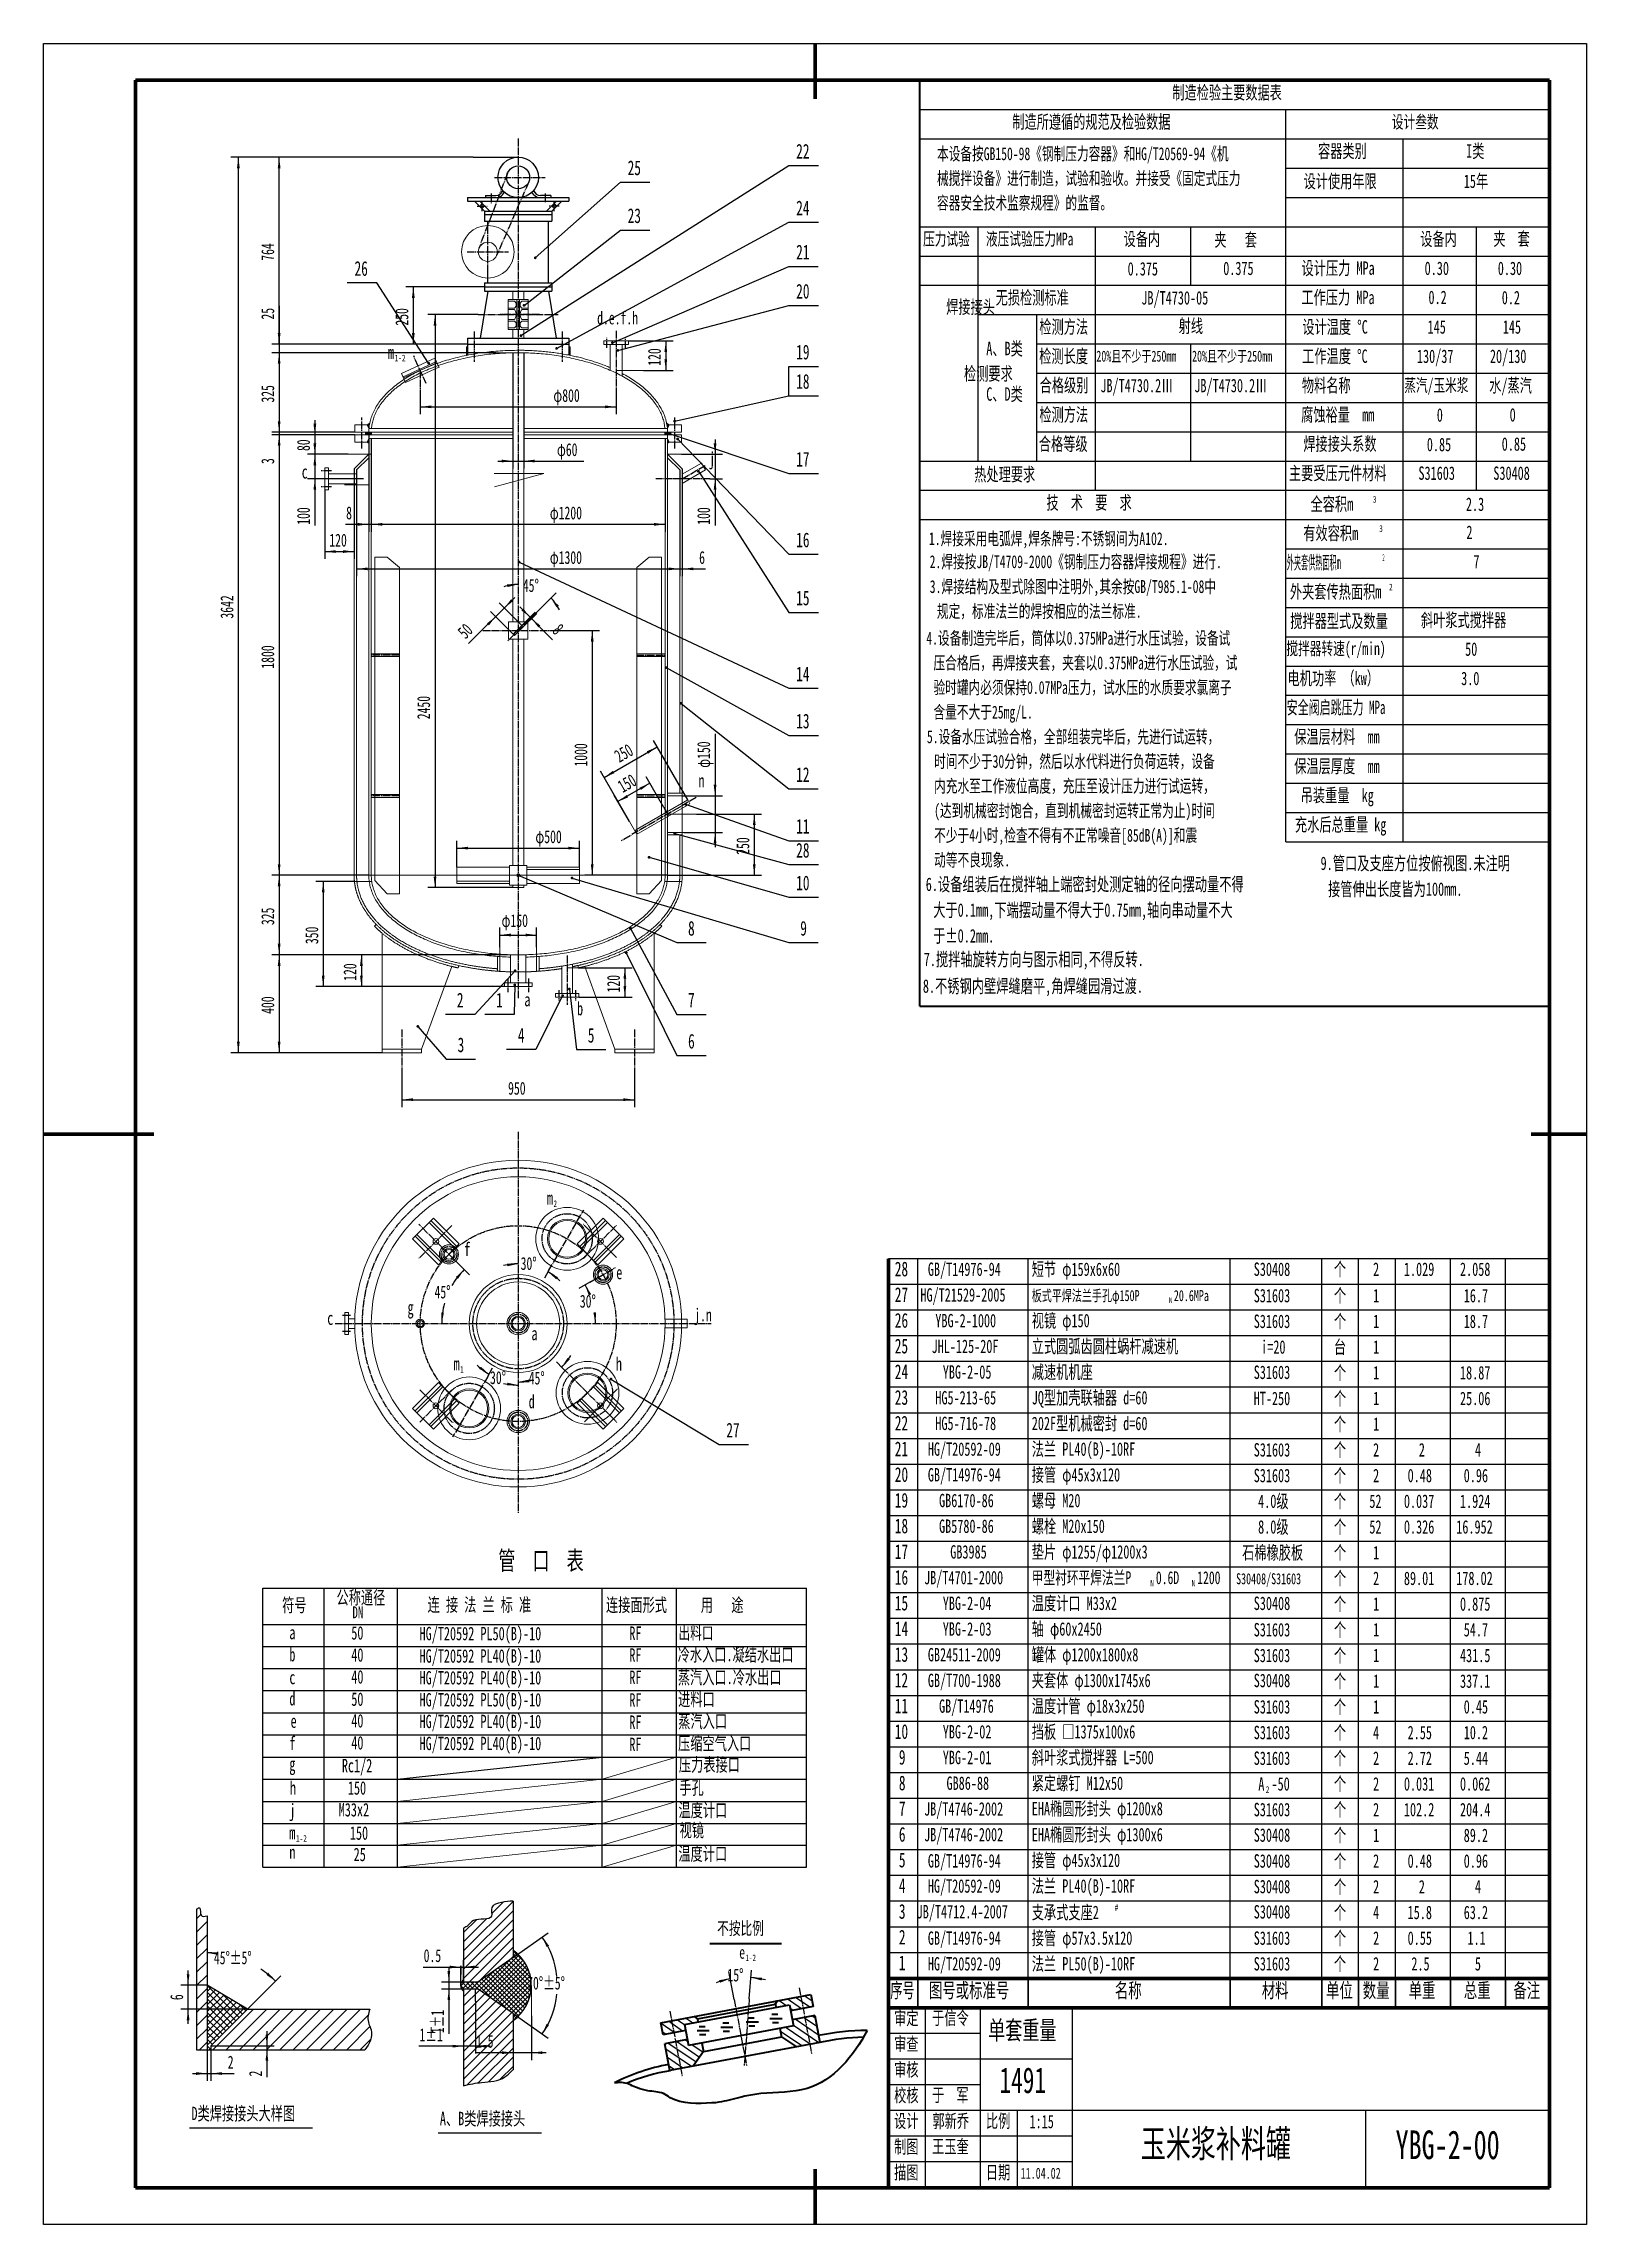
# Model space of a CAD drawing. Header units: millimetres. Extents: x -3150 to 3150, y -4455 to 4455.
import ezdxf

# ---------------------------------------------------------------- set-up
doc = ezdxf.new("R2010")
doc.units = ezdxf.units.MM
doc.linetypes.add('EB_DASHDOT', pattern=[39, 30, -3, 3, -3])
doc.linetypes.add('EB_DASHDOTDOT', pattern=[45, 30, -3, 3, -3, 3, -3])
for name, color, linetype, lineweight in [('CAXA0', 7, 'Continuous', 70), ('CAXA1', 1, 'EB_DASHDOT', 25), ('CAXA3', 7, 'Continuous', 25), ('CAXA4', 3, 'Continuous', 25), ('CAXA5', 4, 'Continuous', 25)]:
    doc.layers.add(name, color=color, linetype=linetype, lineweight=lineweight)
doc.styles.add('TextStyle0', font='SIMFANG.TTF', dxfattribs={"width": 0.605552})
doc.styles.add('UserTxtStyle13', font='SIMFANG.TTF', dxfattribs={"width": 0.379})
doc.styles.add('UserTxtStyle14', font='SIMFANG.TTF', dxfattribs={"width": 0.667})
doc.styles.add('UserTxtStyle6', font='SIMFANG.TTF', dxfattribs={"width": 0.667})
doc.styles.add('UserTxtStyle9', font='SIMFANG.TTF', dxfattribs={"width": 0.6})
doc.styles.add('标准', font='SIMFANG.TTF', dxfattribs={"width": 0.667})
doc.dimstyles.new('标准', dxfattribs={"dimscale": 15, "dimtxt": 3.5, "dimasz": 3, "dimexe": 2, "dimexo": 0, "dimgap": 0.065, "dimtad": 1, "dimdec": 1, "dimdsep": 46, "dimtxsty": '标准', "dimcen": 0, "dimdle": 4, "dimadec": 4, "dimazin": 2, "dimtfac": 1, "dimtdec": 3, "dimtmove": 0, "dimatfit": 3, "dimldrblk": 'NONE', "dimfxl": 0, "dimtolj": 1, "dimtzin": 0, "dimarcsym": 0})

msp = doc.modelspace()

# ---------------------------------------------------------------- texts
at = {"layer": 'CAXA4', "linetype": 'Continuous', "lineweight": 25, "attachment_point": 1}
for s, insert, char_height, style in [('\\fFangSong_GB2312|b0|i0|p34;制造检验主要数据表', (1459.39, 4282.69), 54.5845, '标准'), ('\\fFangSong_GB2312|b0|i0|p34;制造所遵循的规范及检验数据', (806.06, 4163.04), 54.5845, '标准'), ('\\fFangSong_GB2312|b0|i0|p34;设计叁数', (2355.78, 4161.4), 52.4011, '标准'), ('\\fFangSong_GB2312|b0|i0|p34;本设备按GB150-98《钢制压力容器》和HG/T20569-94《机', (498.28, 4031.37), 52.395, '标准'), ('\\fFangSong_GB2312|b0|i0|p34;容器类别', (2054.39, 4043.54), 54.585, '标准'), ('\\fFangSong_GB2312|b0|i0|p34;I类', (2658.92, 4043.61), 54.765, '标准'), ('\\fFangSong_GB2312|b0|i0|p34;械搅拌设备》进行制造，试验和验收。并接受《固定式压力', (498.28, 3930.88), 52.395, '标准'), ('\\fFangSong_GB2312|b0|i0|p34;设计使用年限', (1995.43, 3920.22), 54.585, '标准'), ('\\fFangSong_GB2312|b0|i0|p34;15年', (2649.3, 3920.29), 54.765, '标准'), ('\\fFangSong_GB2312|b0|i0|p34;容器安全技术监察规程》的监督。', (498.28, 3830.38), 52.395, '标准'), ('\\fFangSong_GB2312|b0|i0|p34;压力试验', (441.3, 3683.23), 52.4011, '标准'), ('\\fFangSong_GB2312|b0|i0|p34;液压试验压力MPa', (698.13, 3683.23), 52.4011, '标准'), ('\\fFangSong_GB2312|b0|i0|p34;设备内', (1260.29, 3684.15), 54.5845, '标准'), ('\\fFangSong_GB2312|b0|i0|p34;夹   套', (1631.08, 3680.87), 54.585, '标准'), ('\\fFangSong_GB2312|b0|i0|p34;设备内', (2471.74, 3684.15), 54.5845, '标准'), ('\\fFangSong_GB2312|b0|i0|p34;夹  套', (2770.28, 3684.59), 54.585, '标准'), ('\\fFangSong_GB2312|b0|i0|p34;设计压力 MPa', (1986.95, 3565.21), 54.7592, '标准'), ('\\fFangSong_GB2312|b0|i0|p34;0.375', (1276.8, 3562.28), 54.585, '标准'), ('\\fFangSong_GB2312|b0|i0|p34;0.375', (1667.13, 3564.26), 54.585, '标准'), ('\\fFangSong_GB2312|b0|i0|p34;0.30', (2489.53, 3564.49), 54.75, '标准'), ('\\fFangSong_GB2312|b0|i0|p34;0.30', (2788.36, 3564.39), 54.75, '标准'), ('\\fFangSong_GB2312|b0|i0|p34;焊接接头', (535.61, 3406.9), 54.7592, '标准'), ('\\fFangSong_GB2312|b0|i0|p34;无损检测标准', (737.65, 3444.82), 54.7592, '标准'), ('\\fFangSong_GB2312|b0|i0|p34;JB/T4730-05', (1332.71, 3443.75), 54.75, '标准'), ('\\fFangSong_GB2312|b0|i0|p34;工作压力 MPa', (1986.37, 3445.56), 54.7592, '标准'), ('\\fFangSong_GB2312|b0|i0|p34;0.2', (2505.18, 3445.8), 54.75, '标准'), ('\\fFangSong_GB2312|b0|i0|p34;0.2', (2804.57, 3444.74), 54.585, '标准'), ('\\fFangSong_GB2312|b0|i0|p34;d.e.f.h', (-889.65, 3360.51), 52.5, '标准'), ('\\fFangSong_GB2312|b0|i0|p34;检测方法', (916.11, 3325.47), 54.7592, '标准'), ('\\fFangSong_GB2312|b0|i0|p34;射线', (1485.04, 3329.13), 54.7592, '标准'), ('\\fFangSong_GB2312|b0|i0|p34;设计温度 {%%D}C', (1990.02, 3325.03), 54.7592, '标准'), ('\\fFangSong_GB2312|b0|i0|p34;145', (2501.51, 3324.74), 54.7592, '标准'), ('\\fFangSong_GB2312|b0|i0|p34;145\\P', (2808.58, 3324.74), 54.7592, '标准'), ('\\fFangSong_GB2312|b0|i0|p34;A、B类', (699.37, 3236.8), 54.7592, '标准'), ('\\fFangSong_GB2312|b0|i0|p34;检测长度', (915.62, 3205.38), 54.7592, '标准'), ('\\fFangSong_GB2312|b0|i0|p34;工作温度 {%%D}C', (1989.43, 3205.38), 54.7592, '标准'), ('\\fFangSong_GB2312|b0|i0|p34;130/37\\P', (2458.12, 3205.09), 54.75, '标准'), ('\\fFangSong_GB2312|b0|i0|p34;20/130', (2756.18, 3205.09), 54.75, '标准'), ('\\fFangSong_GB2312|b0|i0|p34;检测要求', (608.37, 3134.38), 54.7592, '标准'), ('\\fFangSong_GB2312|b0|i0|p34;20%且不少于250mm', (1148.79, 3200.76), 45, '标准'), ('\\fFangSong_GB2312|b0|i0|p34;20%且不少于250mm', (1539.67, 3200.76), 45, '标准'), ('\\fFangSong_GB2312|b0|i0|p34;C、D类', (699.37, 3050.77), 54.7592, '标准'), ('\\fFangSong_GB2312|b0|i0|p34;合格级别', (917.48, 3086.61), 54.7592, '标准'), ('\\fFangSong_GB2312|b0|i0|p34;JB/T4730.2Ⅲ', (1165.31, 3085.44), 54.75, '标准'), ('\\fFangSong_GB2312|b0|i0|p34;JB/T4730.2Ⅲ', (1549.01, 3085.44), 54.75, '标准'), ('\\fFangSong_GB2312|b0|i0|p34;物料名称', (1988.29, 3086.17), 54.7592, '标准'), ('\\fFangSong_GB2312|b0|i0|p34;蒸汽/玉米浆', (2406.45, 3085.73), 52.35, '标准'), ('\\fFangSong_GB2312|b0|i0|p34;水/蒸汽', (2753.26, 3085.73), 54.7592, '标准'), ('\\fFangSong_GB2312|b0|i0|p34;检测方法', (916.11, 2966.52), 54.7592, '标准'), ('\\fFangSong_GB2312|b0|i0|p34;腐蚀裕量  mm', (1985.1, 2966.08), 54.7592, '标准'), ('\\fFangSong_GB2312|b0|i0|p34;0', (2539.19, 2965.2), 54.7592, '标准'), ('\\fFangSong_GB2312|b0|i0|p34;0', (2836.7, 2965.93), 54.7592, '标准'), ('\\fFangSong_GB2312|b0|i0|p34;合格等级', (913.96, 2846.87), 54.7592, '标准'), ('\\fFangSong_GB2312|b0|i0|p34;焊接接头系数', (1994.16, 2847.31), 54.7592, '标准'), ('\\fFangSong_GB2312|b0|i0|p34;j', (-432.75, 2786.29), 54.75, '标准'), ('\\fFangSong_GB2312|b0|i0|p34;0.85', (2498.5, 2844.52), 54.7592, '标准'), ('\\fFangSong_GB2312|b0|i0|p34;0.85', (2804.37, 2846.49), 54.7592, '标准'), ('\\fFangSong_GB2312|b0|i0|p34;c', (-2096.2, 2732.93), 54.75, '标准'), ('\\fFangSong_GB2312|b0|i0|p34;热处理要求', (650.2, 2722.6), 54.7592, '标准'), ('\\fFangSong_GB2312|b0|i0|p34;主要受压元件材料', (1935.35, 2727.52), 54.7592, '标准'), ('\\fFangSong_GB2312|b0|i0|p34;S31603', (2464.27, 2727.52), 54.75, '标准'), ('\\fFangSong_GB2312|b0|i0|p34;S30408', (2770.03, 2727.52), 54.75, '标准'), ('\\fFangSong_GB2312|b0|i0|p34;技  术  要  求', (945.06, 2607.13), 54.7592, '标准'), ('\\fFangSong_GB2312|b0|i0|p34;2.3', (2658.18, 2600.45), 54.75, '标准'), ('\\fFangSong_GB2312|b0|i0|p34;2', (2660.05, 2485.88), 54.75, '标准'), ('\\fFangSong_GB2312|b0|i0|p34;7', (2688.73, 2365.84), 54.75, '标准'), ('\\fFangSong_GB2312|b0|i0|p34;4.设备制造完毕后，筒体以0.375MPa进行水压试验，设备试 ', (454.61, 2052.17), 52.5, '标准'), ('\\fFangSong_GB2312|b0|i0|p34;搅拌器型式及数量', (1940.73, 2123.43), 54.7592, '标准'), ('\\fFangSong_GB2312|b0|i0|p34;斜叶浆式搅拌器', (2474.41, 2127.17), 54.75, '标准'), ('\\fFangSong_GB2312|b0|i0|p34;搅拌器转速(r/min)', (1924.88, 2010.06), 52.5, '标准'), ('\\fFangSong_GB2312|b0|i0|p34;50', (2654.81, 2008.59), 54.75, '标准'), ('\\fFangSong_GB2312|b0|i0|p34;压合格后，再焊接夹套，夹套以0.375MPa进行水压试验，试', (483.85, 1951.47), 52.5, '标准'), ('\\fFangSong_GB2312|b0|i0|p34;电机功率 （kw）', (1929.57, 1889.68), 54.765, '标准'), ('\\fFangSong_GB2312|b0|i0|p34;3.0', (2638.69, 1888.94), 54.75, '标准'), ('\\fFangSong_GB2312|b0|i0|p34;验时罐内必须保持0.07MPa压力，试水压的水质要求氯离子 ', (483.85, 1850.78), 52.5, '标准'), ('\\fFangSong_GB2312|b0|i0|p34;含量不大于25mg/L.', (483.85, 1750.08), 52.5, '标准'), ('\\fFangSong_GB2312|b0|i0|p34;安全阀启跳压力 MPa', (1926.31, 1770.47), 54.7592, 'UserTxtStyle9'), ('\\fFangSong_GB2312|b0|i0|p34;保温层材料  mm', (1956.91, 1650.67), 54.7592, '标准'), ('\\fFangSong_GB2312|b0|i0|p34;保温层厚度  mm', (1956.91, 1530.29), 54.7592, '标准'), ('\\fFangSong_GB2312|b0|i0|p34;n', (-476.21, 1471.27), 54.75, '标准'), ('\\fFangSong_GB2312|b0|i0|p34;吊装重量  kg', (1983.34, 1411.37), 54.7592, '标准'), ('\\fFangSong_GB2312|b0|i0|p34;充水后总重量 kg', (1959.9, 1291.72), 54.7592, 'UserTxtStyle14'), ('\\fFangSong_GB2312|b0|i0|p34;a', (-1186.98, 576.5), 54.7449, '标准'), ('\\fFangSong_GB2312|b0|i0|p34;b', (-971.74, 539.74), 54.75, '标准'), ('\\fFangSong_GB2312|b0|i0|p34;f', (-1432.71, -443.16), 54.75, '标准'), ('\\fFangSong_GB2312|b0|i0|p34;GB/T14976-94', (460.8, -524.96), 54.75, '标准'), ('\\fFangSong_GB2312|b0|i0|p34;短节 φ159x6x60', (885.16, -524.96), 54.75, '标准'), ('\\fFangSong_GB2312|b0|i0|p34;S30408', (1791.55, -524.96), 54.75, '标准'), ('\\fFangSong_GB2312|b0|i0|p34;个', (2119.09, -524.96), 54.75, '标准'), ('\\fFangSong_GB2312|b0|i0|p34;2', (2279, -524.96), 54.75, '标准'), ('\\fFangSong_GB2312|b0|i0|p34;1.029', (2404.85, -524.96), 54.75, '标准'), ('\\fFangSong_GB2312|b0|i0|p34;2.058', (2633.93, -524.96), 54.75, '标准'), ('\\fFangSong_GB2312|b0|i0|p34;e', (-811.82, -538.53), 54.75, '标准'), ('\\fFangSong_GB2312|b0|i0|p34;g', (-1663.97, -681.57), 54.75, '标准'), ('\\fFangSong_GB2312|b0|i0|p34;j.n', (-493.09, -712.71), 52.5, '标准'), ('\\fFangSong_GB2312|b0|i0|p34;HG/T21529-2005', (430.31, -629.95), 54.75, '标准'), ('\\fFangSong_GB2312|b0|i0|p34;S31603', (1791.55, -632.86), 54.75, '标准'), ('\\fFangSong_GB2312|b0|i0|p34;个', (2119.09, -632.86), 54.75, '标准'), ('\\fFangSong_GB2312|b0|i0|p34;1', (2279, -632.86), 54.75, '标准'), ('\\fFangSong_GB2312|b0|i0|p34;16.7', (2649.17, -632.86), 54.75, '标准'), ('\\fFangSong_GB2312|b0|i0|p34;c', (-1991.93, -725.04), 54.75, '标准'), ('\\fFangSong_GB2312|b0|i0|p34;a', (-1158, -787.59), 54.7449, '标准'), ('\\fFangSong_GB2312|b0|i0|p34;YBG-2-1000', (491.29, -734.93), 54.75, '标准'), ('\\fFangSong_GB2312|b0|i0|p34;视镜 φ150', (885.16, -734.93), 54.75, '标准'), ('\\fFangSong_GB2312|b0|i0|p34;S31603', (1791.55, -737.86), 54.75, '标准'), ('\\fFangSong_GB2312|b0|i0|p34;个', (2119.09, -737.86), 54.75, '标准'), ('\\fFangSong_GB2312|b0|i0|p34;1', (2279, -737.86), 54.75, '标准'), ('\\fFangSong_GB2312|b0|i0|p34;18.7', (2649.17, -737.86), 54.75, '标准'), ('\\fFangSong_GB2312|b0|i0|p34;JHL-125-20F', (476.04, -839.93), 54.75, '标准'), ('\\fFangSong_GB2312|b0|i0|p34;立式圆弧齿圆柱蜗杆减速机', (885.16, -839.93), 54.75, '标准'), ('\\fFangSong_GB2312|b0|i0|p34;i=20', (1822.04, -842.86), 54.75, '标准'), ('\\fFangSong_GB2312|b0|i0|p34;台', (2119.09, -842.86), 54.75, '标准'), ('\\fFangSong_GB2312|b0|i0|p34;1', (2279, -842.86), 54.75, '标准'), ('\\fFangSong_GB2312|b0|i0|p34;h', (-813.22, -911.56), 54.75, '标准'), ('\\fFangSong_GB2312|b0|i0|p34;YBG-2-05', (521.78, -944.93), 54.75, '标准'), ('\\fFangSong_GB2312|b0|i0|p34;减速机机座', (885.16, -944.93), 54.75, '标准'), ('\\fFangSong_GB2312|b0|i0|p34;S31603', (1791.55, -946.16), 54.75, '标准'), ('\\fFangSong_GB2312|b0|i0|p34;个', (2119.09, -947.86), 54.75, '标准'), ('\\fFangSong_GB2312|b0|i0|p34;1', (2279, -947.86), 54.75, '标准'), ('\\fFangSong_GB2312|b0|i0|p34;18.87', (2633.93, -947.86), 54.75, '标准'), ('\\fFangSong_GB2312|b0|i0|p34;d', (-1169.22, -1065.83), 54.75, '标准'), ('\\fFangSong_GB2312|b0|i0|p34;HG5-213-65', (491.29, -1049.93), 54.75, '标准'), ('\\fFangSong_GB2312|b0|i0|p34;JQ型加壳联轴器 d=60', (885.16, -1049.93), 54.75, '标准'), ('\\fFangSong_GB2312|b0|i0|p34;HT-250', (1791.55, -1052.86), 54.75, '标准'), ('\\fFangSong_GB2312|b0|i0|p34;个', (2119.09, -1052.86), 54.75, '标准'), ('\\fFangSong_GB2312|b0|i0|p34;1', (2279, -1052.86), 54.75, '标准'), ('\\fFangSong_GB2312|b0|i0|p34;25.06', (2633.93, -1052.86), 54.75, '标准'), ('\\fFangSong_GB2312|b0|i0|p34;HG5-716-78', (491.29, -1154.93), 54.75, '标准'), ('\\fFangSong_GB2312|b0|i0|p34;202F型机械密封 d=60', (885.16, -1154.93), 54.75, '标准'), ('\\fFangSong_GB2312|b0|i0|p34;个', (2119.09, -1157.86), 54.75, '标准'), ('\\fFangSong_GB2312|b0|i0|p34;1', (2279, -1157.86), 54.75, '标准'), ('\\fFangSong_GB2312|b0|i0|p34;HG/T20592-09', (460.8, -1259.93), 54.75, '标准'), ('\\fFangSong_GB2312|b0|i0|p34;法兰 PL40(B)-10RF', (885.16, -1259.93), 54.75, '标准'), ('\\fFangSong_GB2312|b0|i0|p34;S31603', (1791.55, -1262.86), 54.75, '标准'), ('\\fFangSong_GB2312|b0|i0|p34;个', (2119.09, -1262.86), 54.75, '标准'), ('\\fFangSong_GB2312|b0|i0|p34;2', (2279, -1262.86), 54.75, '标准'), ('\\fFangSong_GB2312|b0|i0|p34;2', (2465.83, -1262.86), 54.75, '标准'), ('\\fFangSong_GB2312|b0|i0|p34;4', (2694.91, -1262.86), 54.75, '标准'), ('\\fFangSong_GB2312|b0|i0|p34;GB/T14976-94', (460.8, -1364.93), 54.75, '标准'), ('\\fFangSong_GB2312|b0|i0|p34;接管 φ45x3x120', (885.16, -1364.93), 54.75, '标准'), ('\\fFangSong_GB2312|b0|i0|p34;S31603', (1791.55, -1367.86), 54.75, '标准'), ('\\fFangSong_GB2312|b0|i0|p34;个', (2119.09, -1367.86), 54.75, '标准'), ('\\fFangSong_GB2312|b0|i0|p34;2', (2279, -1367.86), 54.75, '标准'), ('\\fFangSong_GB2312|b0|i0|p34;0.48', (2420.09, -1367.86), 54.75, '标准'), ('\\fFangSong_GB2312|b0|i0|p34;0.96', (2649.17, -1367.86), 54.75, '标准'), ('\\fFangSong_GB2312|b0|i0|p34;GB6170-86', (506.53, -1469.93), 54.75, '标准'), ('\\fFangSong_GB2312|b0|i0|p34;螺母 M20', (885.16, -1469.93), 54.75, '标准'), ('\\fFangSong_GB2312|b0|i0|p34;4.0级', (1809.54, -1472.86), 54.75, '标准'), ('\\fFangSong_GB2312|b0|i0|p34;个', (2119.09, -1472.86), 54.75, '标准'), ('\\fFangSong_GB2312|b0|i0|p34;52', (2263.75, -1472.86), 54.75, '标准'), ('\\fFangSong_GB2312|b0|i0|p34;0.037', (2404.85, -1472.86), 54.75, '标准'), ('\\fFangSong_GB2312|b0|i0|p34;1.924', (2633.93, -1472.86), 54.75, '标准'), ('\\fFangSong_GB2312|b0|i0|p34;GB5780-86', (506.53, -1574.93), 54.75, '标准'), ('\\fFangSong_GB2312|b0|i0|p34;螺栓 M20x150', (885.16, -1574.93), 54.75, '标准'), ('\\fFangSong_GB2312|b0|i0|p34;8.0级', (1809.54, -1577.86), 54.75, '标准'), ('\\fFangSong_GB2312|b0|i0|p34;个', (2119.09, -1577.86), 54.75, '标准'), ('\\fFangSong_GB2312|b0|i0|p34;52', (2263.75, -1577.86), 54.75, '标准'), ('\\fFangSong_GB2312|b0|i0|p34;0.326', (2404.85, -1577.86), 54.75, '标准'), ('\\fFangSong_GB2312|b0|i0|p34;16.952', (2618.68, -1577.86), 54.75, '标准'), ('\\fFangSong_GB2312|b0|i0|p34;管  口  表', (-1293.1, -1704.36), 76.65, '标准'), ('\\fFangSong_GB2312|b0|i0|p34;GB3985', (552.27, -1679.93), 54.75, '标准'), ('\\fFangSong_GB2312|b0|i0|p34;垫片 φ1255/φ1200x3', (885.16, -1679.93), 54.75, '标准'), ('\\fFangSong_GB2312|b0|i0|p34;石棉橡胶板', (1744.26, -1682.86), 54.75, '标准'), ('\\fFangSong_GB2312|b0|i0|p34;个', (2119.09, -1682.86), 54.75, '标准'), ('\\fFangSong_GB2312|b0|i0|p34;1', (2279, -1682.86), 54.75, '标准'), ('\\fFangSong_GB2312|b0|i0|p34;JB/T4701-2000', (445.55, -1784.93), 54.75, '标准'), ('\\fFangSong_GB2312|b0|i0|p34;个', (2119.09, -1787.86), 54.75, '标准'), ('\\fFangSong_GB2312|b0|i0|p34;公称通径', (-1953.92, -1866.67), 54.7449, '标准'), ('\\fFangSong_GB2312|b0|i0|p34;S30408/S31603', (1719.64, -1794.54), 45, '标准'), ('\\fFangSong_GB2312|b0|i0|p34;2', (2279, -1787.86), 54.75, '标准'), ('\\fFangSong_GB2312|b0|i0|p34;89.01', (2404.85, -1787.86), 54.75, '标准'), ('\\fFangSong_GB2312|b0|i0|p34;178.02', (2618.68, -1787.86), 54.75, '标准'), ('\\fFangSong_GB2312|b0|i0|p34;符号', (-2175.99, -1897.25), 54.7449, '标准'), ('\\fFangSong_GB2312|b0|i0|p34;DN', (-1888.75, -1929.83), 48.6622, '标准'), ('\\fFangSong_GB2312|b0|i0|p34;连 接 法 兰 标 准', (-1581.99, -1895.9), 54.75, '标准'), ('\\fFangSong_GB2312|b0|i0|p34;连接面形式', (-853.49, -1896.67), 54.75, '标准'), ('\\fFangSong_GB2312|b0|i0|p34;用   途', (-466.14, -1896.67), 54.7449, '标准'), ('\\fFangSong_GB2312|b0|i0|p34;YBG-2-04', (521.78, -1889.93), 54.75, '标准'), ('\\fFangSong_GB2312|b0|i0|p34;温度计口 M33x2', (885.16, -1889.93), 54.75, '标准'), ('\\fFangSong_GB2312|b0|i0|p34;S30408', (1791.55, -1890.09), 54.75, '标准'), ('\\fFangSong_GB2312|b0|i0|p34;个', (2119.09, -1892.86), 54.75, '标准'), ('\\fFangSong_GB2312|b0|i0|p34;1', (2279, -1892.86), 54.75, '标准'), ('\\fFangSong_GB2312|b0|i0|p34;0.875', (2633.93, -1892.86), 54.75, '标准'), ('\\fFangSong_GB2312|b0|i0|p34;a', (-2146.64, -2009.71), 54.7449, '标准'), ('\\fFangSong_GB2312|b0|i0|p34;50\\P', (-1893.66, -2010.91), 54.75, '标准'), ('\\fFangSong_GB2312|b0|i0|p34;HG/T20592 PL50(B)-10', (-1614.81, -2013.56), 54.75, '标准'), ('\\fFangSong_GB2312|b0|i0|p34;RF', (-758.24, -2012.01), 54.75, '标准'), ('\\fFangSong_GB2312|b0|i0|p34;出料口', (-557.66, -2012.31), 52.5, '标准'), ('\\fFangSong_GB2312|b0|i0|p34;YBG-2-03', (521.78, -1994.93), 54.75, '标准'), ('\\fFangSong_GB2312|b0|i0|p34;轴 φ60x2450', (885.16, -1994.93), 54.75, '标准'), ('\\fFangSong_GB2312|b0|i0|p34;S31603', (1791.55, -1997.86), 54.75, '标准'), ('\\fFangSong_GB2312|b0|i0|p34;个', (2119.09, -1997.86), 54.75, '标准'), ('\\fFangSong_GB2312|b0|i0|p34;1', (2279, -1997.86), 54.75, '标准'), ('\\fFangSong_GB2312|b0|i0|p34;54.7', (2649.17, -1997.86), 54.75, '标准'), ('\\fFangSong_GB2312|b0|i0|p34;b', (-2146.64, -2099.71), 54.7449, '标准'), ('\\fFangSong_GB2312|b0|i0|p34;40', (-1893.66, -2100.91), 54.75, '标准'), ('\\fFangSong_GB2312|b0|i0|p34;HG/T20592 PL40(B)-10', (-1614.81, -2105.22), 54.75, '标准'), ('\\fFangSong_GB2312|b0|i0|p34;RF', (-758.24, -2101.42), 54.75, '标准'), ('\\fFangSong_GB2312|b0|i0|p34;冷水入口.凝结水出口', (-560.87, -2099.41), 54.75, '标准'), ('\\fFangSong_GB2312|b0|i0|p34;GB24511-2009', (460.8, -2099.93), 54.75, '标准'), ('\\fFangSong_GB2312|b0|i0|p34;罐体 φ1200x1800x8', (885.16, -2099.93), 54.75, '标准'), ('\\fFangSong_GB2312|b0|i0|p34;S31603', (1791.55, -2102.86), 54.75, '标准'), ('\\fFangSong_GB2312|b0|i0|p34;个', (2119.09, -2102.86), 54.75, '标准'), ('\\fFangSong_GB2312|b0|i0|p34;1', (2279, -2102.86), 54.75, '标准'), ('\\fFangSong_GB2312|b0|i0|p34;431.5', (2633.93, -2102.86), 54.75, '标准'), ('\\fFangSong_GB2312|b0|i0|p34;c', (-2146.64, -2193.03), 54.75, '标准'), ('\\fFangSong_GB2312|b0|i0|p34;40', (-1893.59, -2190.45), 54.75, '标准'), ('\\fFangSong_GB2312|b0|i0|p34;HG/T20592 PL40(B)-10', (-1614.81, -2194.22), 54.75, '标准'), ('\\fFangSong_GB2312|b0|i0|p34;RF', (-758.24, -2192.32), 54.75, '标准'), ('\\fFangSong_GB2312|b0|i0|p34;蒸汽入口.冷水出口', (-559.95, -2192.59), 54.75, '标准'), ('\\fFangSong_GB2312|b0|i0|p34;GB/T700-1988', (460.8, -2204.93), 54.75, '标准'), ('\\fFangSong_GB2312|b0|i0|p34;夹套体 φ1300x1745x6', (885.16, -2204.93), 54.75, '标准'), ('\\fFangSong_GB2312|b0|i0|p34;S30408', (1791.55, -2205.33), 54.75, '标准'), ('\\fFangSong_GB2312|b0|i0|p34;个', (2119.09, -2207.86), 54.75, '标准'), ('\\fFangSong_GB2312|b0|i0|p34;1', (2279, -2207.86), 54.75, '标准'), ('\\fFangSong_GB2312|b0|i0|p34;337.1', (2633.93, -2207.86), 54.75, '标准'), ('\\fFangSong_GB2312|b0|i0|p34;d', (-2146.64, -2279.77), 54.75, '标准'), ('\\fFangSong_GB2312|b0|i0|p34;50', (-1893.66, -2281.56), 54.75, '标准'), ('\\fFangSong_GB2312|b0|i0|p34;HG/T20592 PL50(B)-10', (-1614.81, -2284.21), 54.75, '标准'), ('\\fFangSong_GB2312|b0|i0|p34;RF', (-758.24, -2284.71), 54.75, '标准'), ('\\fFangSong_GB2312|b0|i0|p34;进料口', (-558.85, -2282.23), 54.75, '标准'), ('\\fFangSong_GB2312|b0|i0|p34;GB/T14976', (506.53, -2309.93), 54.75, '标准'), ('\\fFangSong_GB2312|b0|i0|p34;温度计管 φ18x3x250', (885.16, -2309.93), 54.75, '标准'), ('\\fFangSong_GB2312|b0|i0|p34;S31603', (1791.55, -2312.86), 54.75, '标准'), ('\\fFangSong_GB2312|b0|i0|p34;个', (2119.09, -2312.86), 54.75, '标准'), ('\\fFangSong_GB2312|b0|i0|p34;1', (2279, -2312.86), 54.75, '标准'), ('\\fFangSong_GB2312|b0|i0|p34;0.45', (2649.17, -2312.86), 54.75, '标准'), ('\\fFangSong_GB2312|b0|i0|p34;e', (-2141.66, -2371.33), 54.75, '标准'), ('\\fFangSong_GB2312|b0|i0|p34;40\\P', (-1893.66, -2370.04), 54.75, '标准'), ('\\fFangSong_GB2312|b0|i0|p34;HG/T20592 PL40(B)-10', (-1614.81, -2372.69), 54.75, '标准'), ('\\fFangSong_GB2312|b0|i0|p34;RF', (-758.24, -2375.61), 54.75, '标准'), ('\\fFangSong_GB2312|b0|i0|p34;蒸汽入口', (-558.4, -2371.68), 54.75, '标准'), ('\\fFangSong_GB2312|b0|i0|p34;f', (-2146.64, -2461.49), 54.75, '标准'), ('\\fFangSong_GB2312|b0|i0|p34;40\\P', (-1893.66, -2459.93), 54.75, '标准'), ('\\fFangSong_GB2312|b0|i0|p34;HG/T20592 PL40(B)-10', (-1614.81, -2462.58), 54.75, '标准'), ('\\fFangSong_GB2312|b0|i0|p34;RF', (-758.24, -2466.51), 54.75, '标准'), ('\\fFangSong_GB2312|b0|i0|p34;压缩空气入口', (-559.11, -2462.1), 54.75, '标准'), ('\\fFangSong_GB2312|b0|i0|p34;YBG-2-02', (521.78, -2414.93), 54.75, '标准'), ('\\fFangSong_GB2312|b0|i0|p34;挡板 □1375x100x6', (885.16, -2414.93), 54.75, '标准'), ('\\fFangSong_GB2312|b0|i0|p34;S31603', (1791.55, -2417.86), 54.75, '标准'), ('\\fFangSong_GB2312|b0|i0|p34;个', (2119.09, -2417.86), 54.75, '标准'), ('\\fFangSong_GB2312|b0|i0|p34;4', (2279, -2417.86), 54.75, '标准'), ('\\fFangSong_GB2312|b0|i0|p34;2.55', (2420.09, -2417.86), 54.75, '标准'), ('\\fFangSong_GB2312|b0|i0|p34;10.2', (2649.17, -2417.86), 54.75, '标准'), ('\\fFangSong_GB2312|b0|i0|p34;g', (-2146.64, -2546.46), 54.7449, '标准'), ('\\fFangSong_GB2312|b0|i0|p34;Rc1/2', (-1932.19, -2553), 54.7449, '标准'), ('\\fFangSong_GB2312|b0|i0|p34;压力表接口', (-555.81, -2549.37), 54.75, '标准'), ('\\fFangSong_GB2312|b0|i0|p34;YBG-2-01', (521.78, -2519.93), 54.75, '标准'), ('\\fFangSong_GB2312|b0|i0|p34;斜叶浆式搅拌器 L=500', (885.16, -2519.93), 54.75, '标准'), ('\\fFangSong_GB2312|b0|i0|p34;S31603', (1791.55, -2522.86), 54.75, '标准'), ('\\fFangSong_GB2312|b0|i0|p34;个', (2119.09, -2522.86), 54.75, '标准'), ('\\fFangSong_GB2312|b0|i0|p34;2', (2279, -2522.86), 54.75, '标准'), ('\\fFangSong_GB2312|b0|i0|p34;2.72', (2420.09, -2522.86), 54.75, '标准'), ('\\fFangSong_GB2312|b0|i0|p34;5.44', (2649.17, -2522.86), 54.75, '标准'), ('\\fFangSong_GB2312|b0|i0|p34;h', (-2144.48, -2643.94), 54.75, '标准'), ('\\fFangSong_GB2312|b0|i0|p34;150', (-1907.57, -2644.37), 54.75, '标准'), ('\\fFangSong_GB2312|b0|i0|p34;手孔', (-554.17, -2643.53), 54.75, '标准'), ('\\fFangSong_GB2312|b0|i0|p34;GB86-88', (537.02, -2624.93), 54.75, '标准'), ('\\fFangSong_GB2312|b0|i0|p34;紧定螺钉 M12x50', (885.16, -2624.93), 54.75, '标准'), ('\\fFangSong_GB2312|b0|i0|p34;个', (2119.09, -2627.86), 54.75, '标准'), ('\\fFangSong_GB2312|b0|i0|p34;2', (2279, -2627.86), 54.75, '标准'), ('\\fFangSong_GB2312|b0|i0|p34;0.031', (2404.85, -2627.86), 54.75, '标准'), ('\\fFangSong_GB2312|b0|i0|p34;0.062', (2633.93, -2627.86), 54.75, '标准'), ('\\fFangSong_GB2312|b0|i0|p34;j', (-2146.64, -2736.11), 54.75, '标准'), ('\\fFangSong_GB2312|b0|i0|p34;M33x2\\P', (-1945.13, -2733.36), 54.75, '标准'), ('\\fFangSong_GB2312|b0|i0|p34;温度计口', (-557.41, -2735.36), 54.7449, '标准'), ('\\fFangSong_GB2312|b0|i0|p34;JB/T4746-2002', (445.55, -2729.93), 54.75, '标准'), ('\\fFangSong_GB2312|b0|i0|p34;EHA椭圆形封头 φ1200x8', (885.16, -2728.91), 54.75, '标准'), ('\\fFangSong_GB2312|b0|i0|p34;S31603', (1791.55, -2732.86), 54.75, '标准'), ('\\fFangSong_GB2312|b0|i0|p34;个', (2119.09, -2732.86), 54.75, '标准'), ('\\fFangSong_GB2312|b0|i0|p34;2', (2279, -2732.86), 54.75, '标准'), ('\\fFangSong_GB2312|b0|i0|p34;102.2', (2404.85, -2732.86), 54.75, '标准'), ('\\fFangSong_GB2312|b0|i0|p34;204.4', (2633.93, -2732.86), 54.75, '标准'), ('\\fFangSong_GB2312|b0|i0|p34;150', (-1899.37, -2828.61), 54.75, '标准'), ('\\fFangSong_GB2312|b0|i0|p34;视镜', (-552.92, -2817.26), 54.75, '标准'), ('\\fFangSong_GB2312|b0|i0|p34;JB/T4746-2002', (445.55, -2834.93), 54.75, '标准'), ('\\fFangSong_GB2312|b0|i0|p34;EHA椭圆形封头 φ1300x6', (885.16, -2834.93), 54.75, '标准'), ('\\fFangSong_GB2312|b0|i0|p34;S30408', (1791.55, -2836.74), 54.75, '标准'), ('\\fFangSong_GB2312|b0|i0|p34;个', (2119.09, -2837.86), 54.75, '标准'), ('\\fFangSong_GB2312|b0|i0|p34;1', (2279, -2837.86), 54.75, '标准'), ('\\fFangSong_GB2312|b0|i0|p34;89.2', (2649.17, -2837.86), 54.75, '标准'), ('\\fFangSong_GB2312|b0|i0|p34;n', (-2146.64, -2906.46), 54.7449, '标准'), ('\\fFangSong_GB2312|b0|i0|p34;25', (-1884.07, -2916.04), 54.75, '标准'), ('\\fFangSong_GB2312|b0|i0|p34;温度计口', (-558.01, -2913.38), 54.7449, '标准'), ('\\fFangSong_GB2312|b0|i0|p34;GB/T14976-94', (460.8, -2942.09), 54.75, '标准'), ('\\fFangSong_GB2312|b0|i0|p34;接管 φ45x3x120', (885.16, -2939.93), 54.75, '标准'), ('\\fFangSong_GB2312|b0|i0|p34;个', (2119.09, -2942.86), 54.75, '标准'), ('\\fFangSong_GB2312|b0|i0|p34;S30408', (1791.55, -2942.7), 54.75, '标准'), ('\\fFangSong_GB2312|b0|i0|p34;2', (2279, -2942.86), 54.75, '标准'), ('\\fFangSong_GB2312|b0|i0|p34;0.48', (2420.09, -2942.86), 54.75, '标准'), ('\\fFangSong_GB2312|b0|i0|p34;0.96', (2649.17, -2942.86), 54.75, '标准'), ('\\fFangSong_GB2312|b0|i0|p34;HG/T20592-09', (460.8, -3044.93), 54.75, '标准'), ('\\fFangSong_GB2312|b0|i0|p34;法兰 PL40(B)-10RF', (885.16, -3044.93), 54.75, '标准'), ('\\fFangSong_GB2312|b0|i0|p34;S30408', (1791.55, -3047.34), 54.75, '标准'), ('\\fFangSong_GB2312|b0|i0|p34;个', (2119.09, -3047.86), 54.75, '标准'), ('\\fFangSong_GB2312|b0|i0|p34;2', (2279, -3047.86), 54.75, '标准'), ('\\fFangSong_GB2312|b0|i0|p34;2', (2465.83, -3047.86), 54.75, '标准'), ('\\fFangSong_GB2312|b0|i0|p34;4', (2694.91, -3047.86), 54.75, '标准'), ('\\fFangSong_GB2312|b0|i0|p34;JB/T4712.4-2007', (415.06, -3149.93), 54.75, '标准'), ('\\fFangSong_GB2312|b0|i0|p34;S30408', (1791.55, -3150.48), 54.75, '标准'), ('\\fFangSong_GB2312|b0|i0|p34;个', (2119.09, -3152.86), 54.75, '标准'), ('\\fFangSong_GB2312|b0|i0|p34;4', (2279, -3152.86), 54.75, '标准'), ('\\fFangSong_GB2312|b0|i0|p34;15.8', (2420.09, -3152.86), 54.75, '标准'), ('\\fFangSong_GB2312|b0|i0|p34;63.2', (2649.17, -3152.86), 54.75, '标准'), ('\\fFangSong_GB2312|b0|i0|p34;不按比例', (-399.85, -3218.95), 52.5, '标准'), ('\\fFangSong_GB2312|b0|i0|p34;GB/T14976-94', (460.8, -3257.86), 54.75, '标准'), ('\\fFangSong_GB2312|b0|i0|p34;接管 φ57x3.5x120', (885.16, -3257.86), 54.75, '标准'), ('\\fFangSong_GB2312|b0|i0|p34;S31603', (1791.55, -3257.86), 54.75, '标准'), ('\\fFangSong_GB2312|b0|i0|p34;个', (2119.09, -3257.86), 54.75, '标准'), ('\\fFangSong_GB2312|b0|i0|p34;2', (2279, -3257.86), 54.75, '标准'), ('\\fFangSong_GB2312|b0|i0|p34;0.55', (2420.09, -3257.86), 54.75, '标准'), ('\\fFangSong_GB2312|b0|i0|p34;1.1', (2664.42, -3257.86), 54.75, '标准'), ('\\fFangSong_GB2312|b0|i0|p34;HG/T20592-09', (460.8, -3362.86), 54.75, '标准'), ('\\fFangSong_GB2312|b0|i0|p34;法兰 PL50(B)-10RF', (885.16, -3362.86), 54.75, '标准'), ('\\fFangSong_GB2312|b0|i0|p34;S31603', (1791.55, -3362.86), 54.75, '标准'), ('\\fFangSong_GB2312|b0|i0|p34;个', (2119.09, -3362.86), 54.75, '标准'), ('\\fFangSong_GB2312|b0|i0|p34;2', (2279, -3362.86), 54.75, '标准'), ('\\fFangSong_GB2312|b0|i0|p34;2.5', (2435.34, -3362.86), 54.75, '标准'), ('\\fFangSong_GB2312|b0|i0|p34;5', (2694.91, -3362.86), 54.75, '标准'), ('\\fFangSong_GB2312|b0|i0|p34;审定', (323.06, -3585.08), 54.7445, '标准'), ('\\fFangSong_GB2312|b0|i0|p34;于信令', (478.23, -3584.21), 54.7445, '标准'), ('\\fFangSong_GB2312|b0|i0|p34;单套重量', (707.07, -3623.26), 76.6423, '标准'), ('\\fFangSong_GB2312|b0|i0|p34;审查', (323.06, -3690.08), 54.7445, '标准'), ('\\fFangSong_GB2312|b0|i0|p34;审核', (323.06, -3795.08), 54.7445, '标准'), ('\\fFangSong_GB2312|b0|i0|p34;1491', (753.1, -3813.29), 105, '标准'), ('\\fFangSong_GB2312|b0|i0|p34;校核', (323.06, -3900.08), 54.7445, '标准'), ('\\fFangSong_GB2312|b0|i0|p34;于  军', (478.23, -3899.21), 54.7445, '标准'), ('\\fFangSong_GB2312|b0|i0|p34;D类焊接接头大样图', (-2546.45, -3974.3), 54.752, '标准'), ('\\fFangSong_GB2312|b0|i0|p34;A、B类焊接接头', (-1531.87, -3994.88), 54.752, '标准'), ('\\fFangSong_GB2312|b0|i0|p34;设计', (323.06, -4005.08), 54.7445, '标准'), ('\\fFangSong_GB2312|b0|i0|p34;郭新乔', (479.55, -4005.23), 54.7445, '标准'), ('\\fFangSong_GB2312|b0|i0|p34;比例', (698.06, -4005.08), 54.7445, '标准'), ('\\fFangSong_GB2312|b0|i0|p34;1:15', (875.96, -4007.29), 54.765, '标准'), ('玉米浆补料罐', (1330.32, -4068.97), 112.365, '标准'), ('\\fFangSong_GB2312|b0|i0|p34;YBG-2-00', (2370.91, -4071.12), 117.12, '标准'), ('\\fFangSong_GB2312|b0|i0|p34;制图', (323.06, -4110.08), 54.7445, '标准'), ('\\fFangSong_GB2312|b0|i0|p34;王玉奎', (478.23, -4109.21), 54.75, '标准'), ('\\fFangSong_GB2312|b0|i0|p34;描图', (323.06, -4215.08), 54.7445, '标准'), ('\\fFangSong_GB2312|b0|i0|p34;日期', (698.06, -4215.08), 54.7445, '标准'), ('\\fFangSong_GB2312|b0|i0|p34;11.04.02', (839.98, -4223.49), 45, '标准')]:
    msp.add_mtext(s, dxfattribs=dict(at, insert=insert, char_height=char_height, style=style))
at = {"layer": 'CAXA4', "color": 3, "linetype": 'Continuous', "lineweight": 25, "attachment_point": 1, "style": '标准'}
for s, insert, char_height in [('\\fFangSong_GB2312|b0|i0|p34;1.焊接采用电弧焊,焊条牌号:不锈钢间为A102.', (465.13, 2458.8), 52.5), ('\\fFangSong_GB2312|b0|i0|p34;2.焊接按JB/T4709-2000《钢制压力容器焊接规程》进行.', (468.12, 2364.56), 52.5), ('\\fFangSong_GB2312|b0|i0|p34;3.焊接结构及型式除图中注明外,其余按GB/T985.1-08中', (468.52, 2262.97), 52.5), ('\\fFangSong_GB2312|b0|i0|p34;规定，标准法兰的焊按相应的法兰标准.', (497.76, 2162.28), 52.5), ('\\fFangSong_GB2312|b0|i0|p34;5.设备水压试验合格，全部组装完毕后，先进行试运转，', (457.11, 1649.6), 52.5), ('\\fFangSong_GB2312|b0|i0|p34;时间不少于30分钟，然后以水代料进行负荷运转，设备', (486.34, 1548.91), 52.5), ('\\fFangSong_GB2312|b0|i0|p34;内充水至工作液位高度，充压至设计压力进行试运转，', (486.34, 1448.21), 52.5), ('\\fFangSong_GB2312|b0|i0|p34;(达到机械密封饱合，直到机械密封运转正常为止)时间', (486.34, 1347.52), 52.5), ('\\fFangSong_GB2312|b0|i0|p34;不少于4小时,检查不得有不正常噪音[85dB(A)]和震', (486.34, 1246.82), 52.5), ('\\fFangSong_GB2312|b0|i0|p34;动等不良现象.', (486.34, 1146.13), 52.5), ('\\fFangSong_GB2312|b0|i0|p34;9.管口及支座方位按俯视图.未注明', (2064.54, 1133.46), 54.885), ('\\fFangSong_GB2312|b0|i0|p34;6.设备组装后在搅拌轴上端密封处测定轴的径向摆动量不得', (452.24, 1047.91), 54.9), ('\\fFangSong_GB2312|b0|i0|p34;接管伸出长度皆为100mm.', (2095.1, 1028.19), 54.885), ('\\fFangSong_GB2312|b0|i0|p34;大于0.1mm,下端摆动量不得大于0.75mm,轴向串动量不大', (482.81, 942.61), 54.9), ('\\fFangSong_GB2312|b0|i0|p34;于{%%P}0.2mm.', (482.81, 837.32), 54.9), ('\\fFangSong_GB2312|b0|i0|p34;7.搅拌轴旋转方向与图示相同,不得反转.', (444.03, 741.23), 54.885), ('\\fFangSong_GB2312|b0|i0|p34;8.不锈钢内壁焊缝磨平,角焊缝园滑过渡.', (440.45, 632.06), 54.9)]:
    msp.add_mtext(s, dxfattribs=dict(at, insert=insert, char_height=char_height))

# ---------------------------------------------------------------- blocks, each defined once
blk = doc.blocks.new('CAXBLOCK0')
at = {"layer": 'CAXA4', "attachment_point": 1, "style": '标准'}
for s, insert, char_height in [('\\fFangSong_GB2312|b0|i0|p34;全容积m', (2023.6, 2601.4), 54.759), ('\\fFangSong_GB2312|b0|i0|p34;3', (2278, 2606.7), 27.38)]:
    blk.add_mtext(s, dxfattribs=dict(at, insert=insert, char_height=char_height))
blk = doc.blocks.new('CAXBLOCK1')
at = {"layer": 'CAXA4', "attachment_point": 1, "style": 'UserTxtStyle14'}
for s, insert, char_height in [('\\fFangSong_GB2312|b0|i0|p34;外夹套传热面积m', (1939.4, 2243.2), 54.758), ('\\fFangSong_GB2312|b0|i0|p34;2', (2344.2, 2248.5), 27.379)]:
    blk.add_mtext(s, dxfattribs=dict(at, insert=insert, char_height=char_height))
blk = doc.blocks.new('CAXBLOCK2', base_point=(-2438.9, -3596.9))
at = {"layer": 'CAXA5', "color": 0, "linetype": 'Continuous', "lineweight": 25}
for p, q in [((-2482.3, -3479.3), (-2351.7, -3609.9)), ((-2482.3, -3506.7), (-2365.4, -3623.6)), ((-2482.3, -3534.1), (-2379.1, -3637.3)), ((-2482.3, -3561.4), (-2392.7, -3651)), ((-2418.5, -3515.8), (-2338, -3596.3)), ((-2350.7, -3556.2), (-2324.3, -3582.6)), ((-2482.3, -3588.8), (-2406.4, -3664.7)), ((-2482.3, -3616.1), (-2420.1, -3678.3)), ((-2482.3, -3643.5), (-2433.8, -3692)), ((-2482.3, -3670.9), (-2447.5, -3705.7)), ((-2482.3, -3698.2), (-2461.1, -3719.4)), ((-2482.3, -3725.6), (-2466.8, -3741))]:
    blk.add_line(p, q, dxfattribs=at)
blk = doc.blocks.new('CAXBLOCK3', base_point=(-2428.9, -3600.2))
at = {"layer": 'CAXA5', "color": 0, "linetype": 'Continuous', "lineweight": 25}
for p, q in [((-2482.3, -3503.6), (-2466.1, -3487.4)), ((-2482.3, -3531), (-2449, -3497.6)), ((-2482.3, -3558.3), (-2431.8, -3507.8)), ((-2482.3, -3585.7), (-2414.7, -3518.1)), ((-2482.3, -3613), (-2397.5, -3528.3)), ((-2482.3, -3640.4), (-2380.4, -3538.5)), ((-2482.3, -3667.8), (-2363.3, -3548.7)), ((-2482.3, -3695.1), (-2346.1, -3558.9)), ((-2482.3, -3722.5), (-2329, -3569.2)), ((-2474, -3741.5), (-2466.8, -3734.4))]:
    blk.add_line(p, q, dxfattribs=at)
blk = doc.blocks.new('CAXBLOCK4', base_point=(-2265, -3637.2))
at = {"layer": 'CAXA5', "color": 0, "linetype": 'Continuous', "lineweight": 25}
for p, q in [((-2458.9, -3741.5), (-2293.3, -3575.9)), ((-2404.2, -3741.5), (-2238.6, -3575.9)), ((-2349.5, -3741.5), (-2183.9, -3575.9)), ((-2294.8, -3741.5), (-2129.2, -3575.9)), ((-2240, -3741.5), (-2074.4, -3575.9)), ((-2185.3, -3741.5), (-2019.7, -3575.9)), ((-2130.6, -3741.5), (-1965, -3575.9)), ((-2075.9, -3741.5), (-1910.3, -3575.9)), ((-2021.2, -3741.5), (-1855.6, -3575.9)), ((-1966.5, -3741.5), (-1824.5, -3599.6)), ((-1911.7, -3741.5), (-1817.3, -3647.1)), ((-1857, -3741.5), (-1814.9, -3699.4))]:
    blk.add_line(p, q, dxfattribs=at)
blk = doc.blocks.new('CAXBLOCK5', base_point=(-2498.7, -3511.4))
at = {"layer": 'CAXA5', "color": 0, "linetype": 'Continuous', "lineweight": 25}
for p, q in [((-2525.3, -3205.9), (-2508.4, -3189)), ((-2525.3, -3260.7), (-2482.3, -3217.7)), ((-2525.3, -3315.4), (-2482.3, -3272.4)), ((-2525.3, -3370.1), (-2482.3, -3327.1)), ((-2525.3, -3424.8), (-2482.3, -3381.9)), ((-2525.3, -3479.5), (-2482.3, -3436.6)), ((-2525.3, -3534.3), (-2482.3, -3491.3)), ((-2525.3, -3589), (-2482.3, -3546)), ((-2525.3, -3643.7), (-2482.3, -3600.7)), ((-2525.3, -3698.4), (-2482.3, -3655.5)), ((-2513.6, -3741.5), (-2482.3, -3710.2))]:
    blk.add_line(p, q, dxfattribs=at)
blk = doc.blocks.new('*CAXBLOCK69')
at = {"layer": 'CAXA0', "linetype": 'Continuous', "lineweight": 25}
for points in [[(-2560.1, -3477.8), (-2554.5, -3432.8), (-2565.7, -3432.8)], [(-2560.1, -3575.9), (-2554.5, -3620.9), (-2565.7, -3620.9)]]:
    blk.add_hatch(color=0, dxfattribs=at).paths.add_polyline_path(points, flags=0)
at = {"layer": 'CAXA0', "color": 0, "linetype": 'Continuous', "lineweight": 25}
for p, q in [((-2560.1, -3635.9), (-2560.1, -3417.8)), ((-2482.3, -3477.8), (-2590.1, -3477.8)), ((-2317.7, -3575.9), (-2590.1, -3575.9))]:
    blk.add_line(p, q, dxfattribs=at)
at = {"layer": 'CAXA0', "color": 0, "linetype": 'Continuous', "lineweight": 25, "insert": (-2633, -3538.8), "char_height": 52.5, "attachment_point": 1, "rotation": 90, "style": '标准'}
blk.add_mtext('\\fFangSong_GB2312|b0|i0|p34;6', dxfattribs=at)
blk = doc.blocks.new('_None')
blk = doc.blocks.new('*CAXBLOCK710')
at = {"layer": 'CAXA0', "linetype": 'Continuous', "lineweight": 25}
for points in [[(-2482.3, -3838.6), (-2527.3, -3844.3), (-2527.3, -3833)], [(-2466.8, -3838.6), (-2421.8, -3844.3), (-2421.8, -3833)]]:
    blk.add_hatch(color=0, dxfattribs=at).paths.add_polyline_path(points, flags=0)
at = {"layer": 'CAXA0', "color": 0, "linetype": 'Continuous', "lineweight": 25}
for p, q in [((-2482.3, -3741.5), (-2482.3, -3868.6)), ((-2466.8, -3755.8), (-2466.8, -3868.6)), ((-2542.3, -3838.6), (-2371.5, -3838.6))]:
    blk.add_line(p, q, dxfattribs=at)
at = {"layer": 'CAXA0', "color": 0, "linetype": 'Continuous', "lineweight": 25, "insert": (-2398.1, -3765.7), "char_height": 52.5, "attachment_point": 1, "style": '标准'}
blk.add_mtext('\\fFangSong_GB2312|b0|i0|p34;2', dxfattribs=at)
blk = doc.blocks.new('*CAXBLOCK811')
at = {"layer": 'CAXA0', "linetype": 'Continuous', "lineweight": 25}
for points in [[(-2238.3, -3725), (-2244, -3680), (-2232.7, -3680)], [(-2238.3, -3741.5), (-2244, -3786.5), (-2232.7, -3786.5)]]:
    blk.add_hatch(color=0, dxfattribs=at).paths.add_polyline_path(points, flags=0)
at = {"layer": 'CAXA0', "color": 0, "linetype": 'Continuous', "lineweight": 25}
for p, q in [((-2525.3, -3741.5), (-2208.3, -3741.5)), ((-2358.1, -3725), (-2208.3, -3725)), ((-2238.3, -3665), (-2238.3, -3853.2))]:
    blk.add_line(p, q, dxfattribs=at)
at = {"layer": 'CAXA0', "color": 0, "linetype": 'Continuous', "lineweight": 25, "insert": (-2311.2, -3850.6), "char_height": 52.5, "attachment_point": 1, "rotation": 90, "style": '标准'}
blk.add_mtext('\\fFangSong_GB2312|b0|i0|p34;2', dxfattribs=at)
blk = doc.blocks.new('CAXBLOCK10')
at = {"layer": 'CAXA0', "color": 0, "insert": (-2454.8, -3339.6), "char_height": 52.5, "attachment_point": 1, "style": '标准'}
blk.add_mtext('\\fFangSong_GB2312|b0|i0|p34;45{%%D}{%%P}5{%%D}', dxfattribs=at)
blk = doc.blocks.new('*CAXBLOCK912')
at = {"layer": 'CAXA0', "linetype": 'Continuous', "lineweight": 25}
for points in [[(-2482.3, -3345.5), (-2436.8, -3342.5), (-2438, -3353.7)], [(-2203, -3461.2), (-2233, -3426.9), (-2240, -3435.7)]]:
    blk.add_hatch(color=0, dxfattribs=at).paths.add_polyline_path(points, flags=0)
at = {"layer": 'CAXA0', "color": 0, "linetype": 'Continuous', "lineweight": 25}
blk.add_line((-2317.7, -3575.9), (-2181.8, -3440), dxfattribs=at)
for start, end in [(86.39292, 90), (45, 56.39165)]:
    blk.add_arc((-2482.3, -3740.5), 395, start, end, dxfattribs=at)
blk.add_blockref('CAXBLOCK10', (0, 0), dxfattribs=at)
blk = doc.blocks.new('CAXBLOCK11', base_point=(-568.3, -3654.1))
at = {"layer": 'CAXA5', "color": 0, "linetype": 'Continuous', "lineweight": 25}
for p, q in [((-575.1, -3671.4), (-628.7, -3634.8)), ((-540.5, -3664.9), (-598.7, -3625.1)), ((-532.6, -3640.1), (-564, -3618.6)), ((-500.3, -3632), (-529.4, -3612.1)), ((-480.2, -3615.5), (-494.8, -3605.6)), ((-609.7, -3677.9), (-622.2, -3669.4))]:
    blk.add_line(p, q, dxfattribs=at)
blk = doc.blocks.new('CAXBLOCK12', base_point=(-549.9, -3752))
at = {"layer": 'CAXA5', "color": 0, "linetype": 'Continuous', "lineweight": 25}
for p, q in [((-504.4, -3810.3), (-609.2, -3738.7)), ((-485.9, -3792.8), (-600.7, -3714.3)), ((-471.5, -3772.4), (-566.1, -3707.8)), ((-519.6, -3709.3), (-531.5, -3701.2)), ((-457.1, -3752), (-502.4, -3721.1)), ((-460.6, -3719.5), (-467.7, -3714.6)), ((-539.1, -3816.8), (-602.6, -3773.3)), ((-573.7, -3823.3), (-596.1, -3808))]:
    blk.add_line(p, q, dxfattribs=at)
blk = doc.blocks.new('CAXBLOCK13', base_point=(-54.5, -3672))
at = {"layer": 'CAXA5', "color": 0, "linetype": 'Continuous', "lineweight": 25}
for p, q in [((-19.5, -3719), (-121.3, -3649.4)), ((15.2, -3712.5), (-88.5, -3641.7)), ((14.1, -3681.6), (-81.1, -3616.5)), ((7.6, -3647), (-46.5, -3610)), ((1.1, -3612.3), (-11.9, -3603.5)), ((-54.1, -3725.6), (-140.9, -3666.2))]:
    blk.add_line(p, q, dxfattribs=at)
blk = doc.blocks.new('CAXBLOCK14', base_point=(-79.4, -3556.5))
at = {"layer": 'CAXA5', "color": 0, "linetype": 'Continuous', "lineweight": 25}
for p, q in [((-153.9, -3566.8), (-160.5, -3562.3)), ((-119.3, -3560.3), (-148.4, -3540.4)), ((-55.5, -3573.7), (-113.7, -3533.9)), ((-20.9, -3567.1), (-79.1, -3527.4)), ((-12, -3543.1), (-44.4, -3520.9)), ((-90.2, -3580.2), (-101.5, -3572.4))]:
    blk.add_line(p, q, dxfattribs=at)
blk = doc.blocks.new('*CAXBLOCK1518')
at = {"layer": 'CAXA0', "linetype": 'Continuous', "lineweight": 25}
for points in [[(-346.3, -3450.9), (-391.6, -3456.9), (-388, -3467.6)], [(-261.9, -3446.2), (-216.2, -3447.3), (-218.6, -3458.2)]]:
    blk.add_hatch(color=0, dxfattribs=at).paths.add_polyline_path(points, flags=0)
at = {"layer": 'CAXA0', "color": 0, "linetype": 'Continuous', "lineweight": 25}
for p, q in [((-330.2, -3536.6), (-351.8, -3421.4)), ((-268.5, -3533.2), (-259.6, -3416.3))]:
    blk.add_line(p, q, dxfattribs=at)
for start, end in [(100.65399, 111.26598), (75.042, 85.65399)]:
    blk.add_arc((-286.4, -3769.3), 323.9, start, end, dxfattribs=at)
at = {"layer": 'CAXA0', "color": 0, "linetype": 'Continuous', "lineweight": 25, "insert": (-357.5, -3409.8), "char_height": 52.5, "attachment_point": 1, "style": '标准'}
blk.add_mtext('\\fFangSong_GB2312|b0|i0|p34;15{%%D}', dxfattribs=at)
blk = doc.blocks.new('CAXBLOCK16')
at = {"layer": 'CAXA4', "attachment_point": 1, "style": '标准'}
for s, insert, char_height in [('\\fFangSong_GB2312|b0|i0|p34;e', (-309.5, -3317), 52.5), ('\\fFangSong_GB2312|b0|i0|p34;1-2', (-283.8, -3352.4), 26.25)]:
    blk.add_mtext(s, dxfattribs=dict(at, insert=insert, char_height=char_height))
blk = doc.blocks.new('CAXBLOCK17', base_point=(-1248.9, -3471.7))
at = {"layer": 'CAXA5', "color": 0, "linetype": 'Continuous', "lineweight": 25}
for p, q in [((-1158.6, -3486.7), (-1261.5, -3383.9)), ((-1158.8, -3467.9), (-1250.5, -3376.2)), ((-1161.4, -3446.6), (-1239.5, -3368.5)), ((-1185.1, -3385.4), (-1233, -3337.5)), ((-1168.1, -3421.2), (-1233, -3356.2)), ((-1413.6, -3493.6), (-1442.9, -3464.2)), ((-1394.9, -3493.6), (-1423.3, -3465.1)), ((-1376.2, -3493.6), (-1404.6, -3465.1)), ((-1315.5, -3535.6), (-1385.9, -3465.1)), ((-1253.1, -3579.2), (-1371.5, -3460.9)), ((-1210.3, -3603.3), (-1360.5, -3453.2)), ((-1201.3, -3593.7), (-1349.5, -3445.5)), ((-1193, -3583.3), (-1338.5, -3437.8)), ((-1185.4, -3572.2), (-1327.5, -3430.1)), ((-1178.5, -3560.3), (-1316.5, -3422.4)), ((-1172.5, -3547.6), (-1305.5, -3414.7)), ((-1167.4, -3534), (-1294.5, -3407)), ((-1163.2, -3519.5), (-1283.5, -3399.3)), ((-1160.2, -3503.8), (-1272.5, -3391.6)), ((-1432.3, -3493.6), (-1447.4, -3478.4)), ((-1220, -3612.3), (-1233, -3599.3)), ((-1230.5, -3620.6), (-1233, -3618))]:
    blk.add_line(p, q, dxfattribs=at)
blk = doc.blocks.new('CAXBLOCK18', base_point=(-1268.6, -3468.4))
at = {"layer": 'CAXA5', "color": 0, "linetype": 'Continuous', "lineweight": 25}
for p, q in [((-1370, -3497.4), (-1244.7, -3372.1)), ((-1359, -3505.1), (-1209, -3355.1)), ((-1348, -3512.8), (-1200.1, -3364.9)), ((-1337, -3520.5), (-1191.9, -3375.4)), ((-1233, -3341.7), (-1229, -3337.7)), ((-1233, -3360.4), (-1218.6, -3346.1)), ((-1447.4, -3481.3), (-1431.2, -3465.1)), ((-1442.3, -3494.9), (-1412.5, -3465.1)), ((-1422.3, -3493.6), (-1393.8, -3465.1)), ((-1403.6, -3493.6), (-1369.5, -3459.5)), ((-1384.9, -3493.6), (-1307.1, -3415.8)), ((-1326, -3528.2), (-1184.4, -3386.6)), ((-1315, -3535.9), (-1177.7, -3398.6)), ((-1304, -3543.6), (-1171.8, -3411.4)), ((-1293, -3551.3), (-1166.8, -3425.1)), ((-1282, -3559), (-1162.8, -3439.8)), ((-1271, -3566.7), (-1159.9, -3455.6)), ((-1260, -3574.4), (-1158.5, -3472.9)), ((-1249, -3582.1), (-1158.9, -3492)), ((-1238, -3589.8), (-1162, -3513.8)), ((-1233, -3603.5), (-1169.5, -3540)), ((-1233, -3622.2), (-1190.1, -3579.3))]:
    blk.add_line(p, q, dxfattribs=at)
blk = doc.blocks.new('CAXBLOCK19', base_point=(-1349.2, -3703.4))
at = {"layer": 'CAXA5', "color": 0, "linetype": 'Continuous', "lineweight": 25}
for p, q in [((-1434.8, -3524.8), (-1403.6, -3493.6)), ((-1434.8, -3562.2), (-1370, -3497.4)), ((-1434.8, -3599.6), (-1348, -3512.8)), ((-1434.8, -3637), (-1326, -3528.2)), ((-1434.8, -3674.4), (-1304, -3543.6)), ((-1434.8, -3711.8), (-1282, -3559)), ((-1434.8, -3749.2), (-1260, -3574.4)), ((-1434.8, -3786.6), (-1238, -3589.8)), ((-1434.8, -3824), (-1233, -3622.2)), ((-1434.8, -3861.4), (-1233, -3659.6)), ((-1421.7, -3885.7), (-1233, -3697)), ((-1375.6, -3877), (-1233, -3734.4)), ((-1332.3, -3871.1), (-1233, -3771.8)), ((-1286, -3862.2), (-1233, -3809.2))]:
    blk.add_line(p, q, dxfattribs=at)
blk = doc.blocks.new('CAXBLOCK20', base_point=(-1348.1, -3334.6))
at = {"layer": 'CAXA5', "color": 0, "linetype": 'Continuous', "lineweight": 25}
for p, q in [((-1434.8, -3337.8), (-1233, -3136)), ((-1434.8, -3375.2), (-1233, -3173.4)), ((-1434.8, -3300.4), (-1340.1, -3205.7)), ((-1321, -3186.6), (-1273.1, -3138.7)), ((-1434.8, -3263), (-1382, -3210.2)), ((-1434.8, -3412.6), (-1233, -3210.8)), ((-1434.8, -3450), (-1233, -3248.2)), ((-1412.5, -3465.1), (-1233, -3285.6)), ((-1369.5, -3459.5), (-1233, -3323)), ((-1244.7, -3372.1), (-1233, -3360.4))]:
    blk.add_line(p, q, dxfattribs=at)
blk = doc.blocks.new('CAXBLOCK22')
at = {"layer": 'CAXA0', "color": 0, "insert": (-1175.5, -3442.7), "char_height": 52.5, "attachment_point": 1, "style": '标准'}
blk.add_mtext('\\fFangSong_GB2312|b0|i0|p34;70{%%D}{%%P}5{%%D}', dxfattribs=at)
blk = doc.blocks.new('*CAXBLOCK2124')
at = {"layer": 'CAXA0', "linetype": 'Continuous', "lineweight": 25}
for points in [[(-1114.2, -3280.8), (-1085.9, -3316.6), (-1095.9, -3321.8)], [(-1114.2, -3676.5), (-1085.9, -3640.6), (-1095.9, -3635.4)]]:
    blk.add_hatch(color=0, dxfattribs=at).paths.add_polyline_path(points, flags=0)
at = {"layer": 'CAXA0', "color": 0, "linetype": 'Continuous', "lineweight": 25}
for p, q in [((-1233, -3363.9), (-1089.7, -3263.6)), ((-1233, -3593.3), (-1089.7, -3693.7))]:
    blk.add_line(p, q, dxfattribs=at)
for start, end in [(5.98424, 35), (325, 354.01576)]:
    blk.add_arc((-1396.8, -3478.6), 344.9, start, end, dxfattribs=at)
blk.add_blockref('CAXBLOCK22', (0, 0), dxfattribs=at)
blk = doc.blocks.new('CAXBLOCK24')
at = {"layer": 'CAXA0', "color": 0, "insert": (-1568.2, -3674), "char_height": 52.5, "attachment_point": 1, "rotation": 90, "style": '标准'}
blk.add_mtext('\\fFangSong_GB2312|b0|i0|p34;1{%%P}1', dxfattribs=at)
blk = doc.blocks.new('*CAXBLOCK2326')
at = {"layer": 'CAXA0', "linetype": 'Continuous', "lineweight": 25}
for points in [[(-1495.3, -3465.1), (-1500.9, -3420.1), (-1489.7, -3420.1)], [(-1495.3, -3493.6), (-1500.9, -3538.6), (-1489.7, -3538.6)]]:
    blk.add_hatch(color=0, dxfattribs=at).paths.add_polyline_path(points, flags=0)
at = {"layer": 'CAXA0', "color": 0, "linetype": 'Continuous', "lineweight": 25}
for p, q in [((-1434.8, -3465.1), (-1525.3, -3465.1)), ((-1495.3, -3405.1), (-1495.3, -3676.6)), ((-1434.8, -3493.6), (-1525.3, -3493.6))]:
    blk.add_line(p, q, dxfattribs=at)
blk.add_blockref('CAXBLOCK24', (0, 0), dxfattribs=at)
blk = doc.blocks.new('*CAXBLOCK2528')
at = {"layer": 'CAXA0', "linetype": 'Continuous', "lineweight": 25}
for points in [[(-1447, -3403.5), (-1492, -3409.2), (-1492, -3397.9)], [(-1434.8, -3403.5), (-1389.8, -3409.2), (-1389.8, -3397.9)]]:
    blk.add_hatch(color=0, dxfattribs=at).paths.add_polyline_path(points, flags=0)
at = {"layer": 'CAXA0', "color": 0, "linetype": 'Continuous', "lineweight": 25}
for p, q in [((-1434.8, -3465.1), (-1434.8, -3373.5)), ((-1600.8, -3403.5), (-1374.8, -3403.5)), ((-1447, -3398.7), (-1447, -3433.5))]:
    blk.add_line(p, q, dxfattribs=at)
at = {"layer": 'CAXA0', "color": 0, "linetype": 'Continuous', "lineweight": 25, "insert": (-1598.1, -3330.6), "char_height": 52.5, "attachment_point": 1, "style": '标准'}
blk.add_mtext('\\fFangSong_GB2312|b0|i0|p34;0.5', dxfattribs=at)
blk = doc.blocks.new('CAXBLOCK27')
at = {"layer": 'CAXA0', "color": 0, "insert": (-1615.2, -3653.9), "char_height": 52.5, "attachment_point": 1, "style": '标准'}
blk.add_mtext('\\fFangSong_GB2312|b0|i0|p34;1{%%P}1', dxfattribs=at)
blk = doc.blocks.new('*CAXBLOCK2629')
at = {"layer": 'CAXA0', "linetype": 'Continuous', "lineweight": 25}
for points in [[(-1434.8, -3726.8), (-1479.8, -3721.2), (-1479.8, -3732.4)], [(-1387.1, -3726.8), (-1342.1, -3721.2), (-1342.1, -3732.4)]]:
    blk.add_hatch(color=0, dxfattribs=at).paths.add_polyline_path(points, flags=0)
at = {"layer": 'CAXA0', "color": 0, "linetype": 'Continuous', "lineweight": 25}
for p, q in [((-1434.8, -3493.6), (-1434.8, -3756.8)), ((-1387.1, -3542.8), (-1387.1, -3756.8)), ((-1327.1, -3726.8), (-1617.9, -3726.8))]:
    blk.add_line(p, q, dxfattribs=at)
blk.add_blockref('CAXBLOCK27', (0, 0), dxfattribs=at)
blk = doc.blocks.new('*CAXBLOCK2831')
at = {"layer": 'CAXA0', "linetype": 'Continuous', "lineweight": 25}
for points in [[(-1233, -3753.4), (-1278, -3747.8), (-1278, -3759.1)], [(-1158, -3753.4), (-1113, -3747.8), (-1113, -3759.1)]]:
    blk.add_hatch(color=0, dxfattribs=at).paths.add_polyline_path(points, flags=0)
at = {"layer": 'CAXA0', "color": 0, "linetype": 'Continuous', "lineweight": 25}
for p, q in [((-1233, -3593.3), (-1233, -3783.4)), ((-1158, -3602.5), (-1158, -3783.4)), ((-1098, -3753.4), (-1386.8, -3753.4))]:
    blk.add_line(p, q, dxfattribs=at)
at = {"layer": 'CAXA0', "color": 0, "linetype": 'Continuous', "lineweight": 25, "insert": (-1384.2, -3680.5), "char_height": 52.5, "attachment_point": 1, "style": '标准'}
blk.add_mtext('\\fFangSong_GB2312|b0|i0|p34;1.5', dxfattribs=at)
blk = doc.blocks.new('CAXBLOCK29')
at = {"layer": 'CAXA4', "attachment_point": 1, "style": '标准'}
for s, insert, char_height in [('\\fFangSong_GB2312|b0|i0|p34;A', (1810.3, -2627.9), 54.75), ('\\fFangSong_GB2312|b0|i0|p34;2', (1840.8, -2664.8), 27.375), ('\\fFangSong_GB2312|b0|i0|p34;-50', (1864.3, -2627.9), 54.75)]:
    blk.add_mtext(s, dxfattribs=dict(at, insert=insert, char_height=char_height))
blk = doc.blocks.new('CAXBLOCK30')
at = {"layer": 'CAXA4', "attachment_point": 1, "style": '标准'}
for s, insert, char_height in [('\\fFangSong_GB2312|b0|i0|p34;支承式支座2', (885.2, -3152.6), 54.75), ('\\fFangSong_GB2312|b0|i0|p34;#', (1223.7, -3147.3), 27.375)]:
    blk.add_mtext(s, dxfattribs=dict(at, insert=insert, char_height=char_height))
blk = doc.blocks.new('CAXBLOCK31')
at = {"layer": 'CAXA4', "attachment_point": 1, "style": '标准'}
for s, insert, char_height in [('\\fFangSong_GB2312|b0|i0|p34;甲型衬环平焊法兰P', (885.2, -1786.5), 52.5), ('\\fFangSong_GB2312|b0|i0|p34;N', (1369.4, -1821.9), 26.25), ('\\fFangSong_GB2312|b0|i0|p34;0.6D', (1391.9, -1786.5), 52.5), ('\\fFangSong_GB2312|b0|i0|p34;N', (1538.1, -1821.9), 26.25), ('\\fFangSong_GB2312|b0|i0|p34;1200', (1560.6, -1786.5), 52.5)]:
    blk.add_mtext(s, dxfattribs=dict(at, insert=insert, char_height=char_height))
blk = doc.blocks.new('CAXBLOCK32')
at = {"layer": 'CAXA4', "attachment_point": 1, "style": '标准'}
for s, insert, char_height in [('\\fFangSong_GB2312|b0|i0|p34;板式平焊法兰手孔φ150P', (885.2, -637.6), 45), ('\\fFangSong_GB2312|b0|i0|p34;N', (1446.1, -667.9), 22.5), ('\\fFangSong_GB2312|b0|i0|p34;20.6MPa', (1465.4, -637.6), 45)]:
    blk.add_mtext(s, dxfattribs=dict(at, insert=insert, char_height=char_height))
blk = doc.blocks.new('CAXBLOCK33', base_point=(3000, -4304.9))
at = {"layer": 'CAXA0', "color": 0, "linetype": 'Continuous', "lineweight": 25}
for p, q in [((-3150, -4454.9), (-3150, 4455.1)), ((-3150, 4455.1), (3150, 4455.1)), ((3150, 4455.1), (3150, -4454.9)), ((3150, -4454.9), (-3150, -4454.9))]:
    blk.add_line(p, q, dxfattribs=at)
at = {"layer": 'CAXA0', "color": 0, "linetype": 'Continuous', "lineweight": 70}
for p, q in [((0, 4455.1), (0, 4230.1)), ((-2775, 4305.1), (3000, 4305.1)), ((-2775, -4304.9), (-2775, 4305.1)), ((3000, 4305.1), (3000, -4304.9)), ((-3150, 0.1), (-2700, 0.1)), ((3150, 0.1), (2925, 0.1)), ((0, -4454.9), (0, -4229.9)), ((3000, -4304.9), (-2775, -4304.9))]:
    blk.add_line(p, q, dxfattribs=at)
blk = doc.blocks.new('CAXBLOCK36')
at = {"layer": 'CAXA4', "attachment_point": 1, "style": '标准'}
for s, insert, char_height in [('\\fFangSong_GB2312|b0|i0|p34;有效容积m', (1994.1, 2482.2), 54.75), ('\\fFangSong_GB2312|b0|i0|p34;3', (2304, 2487.5), 27.375)]:
    blk.add_mtext(s, dxfattribs=dict(at, insert=insert, char_height=char_height))
blk = doc.blocks.new('CAXBLOCK37')
at = {"layer": 'CAXA4', "attachment_point": 1, "style": 'UserTxtStyle13'}
for s, insert, char_height in [('\\fFangSong_GB2312|b0|i0|p34;外夹套供热面积m', (1926.7, 2362.7), 54.75), ('\\fFangSong_GB2312|b0|i0|p34;２', (2314.1, 2368), 27.375)]:
    blk.add_mtext(s, dxfattribs=dict(at, insert=insert, char_height=char_height))
blk = doc.blocks.new('CAXBLOCK38')
at = {"layer": 'CAXA4', "attachment_point": 1, "style": '标准'}
for s, insert, char_height in [('\\fFangSong_GB2312|b0|i0|p34;m', (-2146.6, -2827.5), 54.75), ('\\fFangSong_GB2312|b0|i0|p34;1-2', (-2119.8, -2864.5), 27.375)]:
    blk.add_mtext(s, dxfattribs=dict(at, insert=insert, char_height=char_height))
blk = doc.blocks.new('CAXBLOCK40', base_point=(-271.8, -1268.5))
at = {"layer": 'CAXA0', "linetype": 'Continuous', "lineweight": 25}
blk.add_hatch(color=0, dxfattribs=at).paths.add_polyline_path([(-827.8, -1001.2), (-827.8, -1000.3), (-828.1, -999.4), (-828.4, -998.6), (-828.9, -997.9), (-829.4, -997.2), (-830.1, -996.6), (-830.9, -996.2), (-831.7, -995.8), (-832.5, -995.6), (-833.4, -995.6), (-834.3, -995.6), (-835.1, -995.8), (-836, -996.2), (-836.7, -996.6), (-837.4, -997.2), (-838, -997.9), (-838.4, -998.6), (-838.8, -999.4), (-839, -1000.3), (-839, -1001.2), (-839, -1002.1), (-838.8, -1002.9), (-838.4, -1003.7), (-838, -1004.5), (-837.4, -1005.2), (-836.7, -1005.7), (-836, -1006.2), (-835.1, -1006.5), (-834.3, -1006.7), (-833.4, -1006.8), (-832.5, -1006.7), (-831.7, -1006.5), (-830.9, -1006.2), (-830.1, -1005.7), (-829.4, -1005.2), (-828.9, -1004.5), (-828.4, -1003.7), (-828.1, -1002.9), (-827.8, -1002.1)], flags=0)
at = {"layer": 'CAXA0', "color": 0, "linetype": 'Continuous', "lineweight": 25}
for p, q in [((-833.4, -1001.2), (-391.8, -1268.5)), ((-391.8, -1268.5), (-271.8, -1268.5))]:
    blk.add_line(p, q, dxfattribs=at)
at = {"layer": 'CAXA0', "color": 0, "linetype": 'Continuous', "lineweight": 25, "insert": (-362.2, -1179.8), "char_height": 60, "attachment_point": 1, "style": 'UserTxtStyle6'}
blk.add_mtext('\\fFangSong_GB2312|b0|i0|p34;27', dxfattribs=at)
blk = doc.blocks.new('CAXBLOCK39', base_point=(-833.4, -1001.2))
at = {"layer": 'CAXA0', "color": 0, "linetype": 'ByBlock', "lineweight": -2}
blk.add_blockref('CAXBLOCK40', (-271.8, -1268.5), dxfattribs=at)
blk = doc.blocks.new('*CAXBLOCK4144')
at = {"layer": 'CAXA0', "linetype": 'Continuous', "lineweight": 25}
for points in [[(-1612.1, 2971), (-1567.1, 2965.4), (-1567.1, 2976.6)], [(-812.1, 2971), (-857.1, 2965.4), (-857.1, 2976.6)]]:
    blk.add_hatch(color=0, dxfattribs=at).paths.add_polyline_path(points, flags=0)
at = {"layer": 'CAXA0', "color": 0, "linetype": 'Continuous', "lineweight": 25}
for p, q in [((-812.1, 3036.4), (-812.1, 2941)), ((-1612.1, 3017.1), (-1612.1, 2941)), ((-1612.1, 2971), (-812.1, 2971))]:
    blk.add_line(p, q, dxfattribs=at)
at = {"layer": 'CAXA0', "color": 0, "linetype": 'Continuous', "lineweight": 25, "insert": (-1068.4, 3043.9), "char_height": 52.5, "attachment_point": 1, "style": '标准'}
blk.add_mtext('\\fFangSong_GB2312|b0|i0|p34;φ800', dxfattribs=at)
blk = doc.blocks.new('*CAXBLOCK4245')
at = {"layer": 'CAXA0', "linetype": 'Continuous', "lineweight": 25}
for points in [[(-1812.1, 2491), (-1767.1, 2485.3), (-1767.1, 2496.6)], [(-612.1, 2491), (-657.1, 2485.3), (-657.1, 2496.6)]]:
    blk.add_hatch(color=0, dxfattribs=at).paths.add_polyline_path(points, flags=0)
at = {"layer": 'CAXA0', "color": 0, "linetype": 'Continuous', "lineweight": 25}
for p, q in [((-1812.1, 2842.1), (-1812.1, 2461)), ((-612.1, 2842.1), (-612.1, 2461)), ((-1812.1, 2491), (-612.1, 2491))]:
    blk.add_line(p, q, dxfattribs=at)
at = {"layer": 'CAXA0', "color": 0, "linetype": 'Continuous', "lineweight": 25, "insert": (-1083, 2563.9), "char_height": 52.5, "attachment_point": 1, "style": '标准'}
blk.add_mtext('\\fFangSong_GB2312|b0|i0|p34;φ1200', dxfattribs=at)
blk = doc.blocks.new('*CAXBLOCK4346')
at = {"layer": 'CAXA0', "linetype": 'Continuous', "lineweight": 25}
for points in [[(-1872.1, 2309), (-1827.1, 2303.4), (-1827.1, 2314.6)], [(-552.1, 2309), (-597.1, 2303.4), (-597.1, 2314.6)]]:
    blk.add_hatch(color=0, dxfattribs=at).paths.add_polyline_path(points, flags=0)
at = {"layer": 'CAXA0', "color": 0, "linetype": 'Continuous', "lineweight": 25}
for p, q in [((-1872.1, 2713), (-1872.1, 2279)), ((-552.1, 2713), (-552.1, 2279)), ((-1872.1, 2309), (-552.1, 2309))]:
    blk.add_line(p, q, dxfattribs=at)
at = {"layer": 'CAXA0', "color": 0, "linetype": 'Continuous', "lineweight": 25, "insert": (-1083, 2381.9), "char_height": 52.5, "attachment_point": 1, "style": '标准'}
blk.add_mtext('\\fFangSong_GB2312|b0|i0|p34;φ1300', dxfattribs=at)
blk = doc.blocks.new('*CAXBLOCK4447')
at = {"layer": 'CAXA0', "linetype": 'Continuous', "lineweight": 25}
for points in [[(-1287.1, 813.1), (-1242.1, 807.4), (-1242.1, 818.7)], [(-1137.1, 813.1), (-1182.1, 807.4), (-1182.1, 818.7)]]:
    blk.add_hatch(color=0, dxfattribs=at).paths.add_polyline_path(points, flags=0)
at = {"layer": 'CAXA0', "color": 0, "linetype": 'Continuous', "lineweight": 25}
for p, q in [((-1287.1, 763.5), (-1287.1, 843.1)), ((-1287.1, 813.1), (-1137.1, 813.1)), ((-1137.1, 763.5), (-1137.1, 843.1))]:
    blk.add_line(p, q, dxfattribs=at)
at = {"layer": 'CAXA0', "color": 0, "linetype": 'Continuous', "lineweight": 25, "insert": (-1279.9, 898.3), "char_height": 52.5, "attachment_point": 1, "style": '标准'}
blk.add_mtext('\\fFangSong_GB2312|b0|i0|p34;φ150', dxfattribs=at)
blk = doc.blocks.new('*CAXBLOCK4548')
at = {"layer": 'CAXA0', "linetype": 'Continuous', "lineweight": 25}
for points in [[(-1462.1, 1168), (-1417.1, 1162.4), (-1417.1, 1173.6)], [(-962.1, 1168), (-1007.1, 1162.4), (-1007.1, 1173.6)]]:
    blk.add_hatch(color=0, dxfattribs=at).paths.add_polyline_path(points, flags=0)
at = {"layer": 'CAXA0', "color": 0, "linetype": 'Continuous', "lineweight": 25}
for p, q in [((-1462.1, 1090.6), (-1462.1, 1198)), ((-1462.1, 1168), (-962.1, 1168)), ((-962.1, 1090.6), (-962.1, 1198))]:
    blk.add_line(p, q, dxfattribs=at)
at = {"layer": 'CAXA0', "color": 0, "linetype": 'Continuous', "lineweight": 25, "insert": (-1141.8, 1240.9), "char_height": 52.5, "attachment_point": 1, "style": '标准'}
blk.add_mtext('\\fFangSong_GB2312|b0|i0|p34;φ500', dxfattribs=at)
blk = doc.blocks.new('*CAXBLOCK4649')
at = {"layer": 'CAXA0', "linetype": 'Continuous', "lineweight": 25}
for points in [[(-674.7, 1433), (-716.5, 1415.4), (-710.9, 1405.6)], [(-804.6, 1358), (-768.5, 1385.4), (-762.9, 1375.6)]]:
    blk.add_hatch(color=0, dxfattribs=at).paths.add_polyline_path(points, flags=0)
at = {"layer": 'CAXA0', "color": 0, "linetype": 'Continuous', "lineweight": 25}
for p, q in [((-674.7, 1433), (-804.6, 1358)), ((-617.5, 1333.8), (-689.7, 1459)), ((-757.4, 1276.2), (-819.6, 1384))]:
    blk.add_line(p, q, dxfattribs=at)
at = {"layer": 'CAXA0', "color": 0, "linetype": 'Continuous', "lineweight": 25, "insert": (-811.8, 1438), "char_height": 52.5, "attachment_point": 1, "rotation": 30, "style": '标准'}
blk.add_mtext('\\fFangSong_GB2312|b0|i0|p34;150', dxfattribs=at)
blk = doc.blocks.new('*CAXBLOCK4750')
at = {"layer": 'CAXA0', "linetype": 'Continuous', "lineweight": 25}
for points in [[(-645, 1581.5), (-681.1, 1554.1), (-686.8, 1563.8)], [(-861.5, 1456.5), (-819.7, 1474.1), (-825.3, 1483.8)]]:
    blk.add_hatch(color=0, dxfattribs=at).paths.add_polyline_path(points, flags=0)
at = {"layer": 'CAXA0', "color": 0, "linetype": 'Continuous', "lineweight": 25}
for p, q in [((-520, 1364.9), (-660, 1607.4)), ((-861.5, 1456.5), (-645, 1581.5)), ((-757.4, 1276.2), (-876.5, 1482.4))]:
    blk.add_line(p, q, dxfattribs=at)
at = {"layer": 'CAXA0', "color": 0, "linetype": 'Continuous', "lineweight": 25, "insert": (-825.4, 1561.5), "char_height": 52.5, "attachment_point": 1, "rotation": 30, "style": '标准'}
blk.add_mtext('\\fFangSong_GB2312|b0|i0|p34;250', dxfattribs=at)
blk = doc.blocks.new('*CAXBLOCK4851')
at = {"layer": 'CAXA0', "linetype": 'Continuous', "lineweight": 25}
for points in [[(-408.1, 1382.1), (-413.8, 1427.1), (-402.5, 1427.1)], [(-408.1, 1232.1), (-413.8, 1187.1), (-402.5, 1187.1)]]:
    blk.add_hatch(color=0, dxfattribs=at).paths.add_polyline_path(points, flags=0)
at = {"layer": 'CAXA0', "color": 0, "linetype": 'Continuous', "lineweight": 25}
for p, q in [((-408.1, 1634.7), (-408.1, 1172.1)), ((-539.9, 1382.1), (-378.1, 1382.1)), ((-535.5, 1232.1), (-378.1, 1232.1))]:
    blk.add_line(p, q, dxfattribs=at)
at = {"layer": 'CAXA0', "color": 0, "linetype": 'Continuous', "lineweight": 25, "insert": (-481, 1496.3), "char_height": 52.5, "attachment_point": 1, "rotation": 90, "style": '标准'}
blk.add_mtext('\\fFangSong_GB2312|b0|i0|p34;φ150', dxfattribs=at)
blk = doc.blocks.new('*CAXBLOCK4952')
at = {"layer": 'CAXA0', "linetype": 'Continuous', "lineweight": 25}
for points in [[(-248, 1307.1), (-253.6, 1262.1), (-242.4, 1262.1)], [(-248, 1057.1), (-253.6, 1102.1), (-242.4, 1102.1)]]:
    blk.add_hatch(color=0, dxfattribs=at).paths.add_polyline_path(points, flags=0)
at = {"layer": 'CAXA0', "color": 0, "linetype": 'Continuous', "lineweight": 25}
for p, q in [((-484.3, 1307.1), (-218, 1307.1)), ((-248, 1307.1), (-248, 1057.1)), ((-602.1, 1057.1), (-218, 1057.1))]:
    blk.add_line(p, q, dxfattribs=at)
at = {"layer": 'CAXA0', "color": 0, "linetype": 'Continuous', "lineweight": 25, "insert": (-320.9, 1140.9), "char_height": 52.5, "attachment_point": 1, "rotation": 90, "style": '标准'}
blk.add_mtext('\\fFangSong_GB2312|b0|i0|p34;250', dxfattribs=at)
blk = doc.blocks.new('*CAXBLOCK5053')
at = {"layer": 'CAXA0', "linetype": 'Continuous', "lineweight": 25}
for points in [[(-909.8, 2057.1), (-915.4, 2012.1), (-904.1, 2012.1)], [(-909.8, 1057.1), (-915.4, 1102.1), (-904.1, 1102.1)]]:
    blk.add_hatch(color=0, dxfattribs=at).paths.add_polyline_path(points, flags=0)
at = {"layer": 'CAXA0', "color": 0, "linetype": 'Continuous', "lineweight": 25}
for p, q in [((-1065.2, 2057.1), (-879.8, 2057.1)), ((-909.8, 2057.1), (-909.8, 1057.1)), ((-602.1, 1057.1), (-939.8, 1057.1))]:
    blk.add_line(p, q, dxfattribs=at)
at = {"layer": 'CAXA0', "color": 0, "linetype": 'Continuous', "lineweight": 25, "insert": (-982.7, 1501.3), "char_height": 52.5, "attachment_point": 1, "rotation": 90, "style": '标准'}
blk.add_mtext('\\fFangSong_GB2312|b0|i0|p34;1000', dxfattribs=at)
blk = doc.blocks.new('*CAXBLOCK5154')
at = {"layer": 'CAXA0', "linetype": 'Continuous', "lineweight": 25}
for points in [[(-1163.4, 2111.4), (-1199.2, 2139.3), (-1191.3, 2147.2)], [(-1157.8, 2105.8), (-1129.9, 2070), (-1122, 2077.9)]]:
    blk.add_hatch(color=0, dxfattribs=at).paths.add_polyline_path(points, flags=0)
at = {"layer": 'CAXA0', "color": 0, "linetype": 'Continuous', "lineweight": 25}
for p, q in [((-1205.9, 2153.8), (-1071.4, 2019.4)), ((-1197, 2077.9), (-1142.2, 2132.6)), ((-1191.3, 2072.2), (-1136.6, 2127))]:
    blk.add_line(p, q, dxfattribs=at)
at = {"layer": 'CAXA0', "color": 0, "linetype": 'Continuous', "lineweight": 25, "insert": (-1038.6, 2089.7), "char_height": 52.5, "attachment_point": 1, "rotation": 315, "style": '标准'}
blk.add_mtext('\\fFangSong_GB2312|b0|i0|p34;8', dxfattribs=at)
blk = doc.blocks.new('*CAXBLOCK5255')
at = {"layer": 'CAXA0', "linetype": 'Continuous', "lineweight": 25}
for points in [[(-1212.1, 2245.7), (-1258, 2245.8), (-1255.3, 2234.9)], [(-1078.7, 2190.5), (-1046.2, 2158.1), (-1055.8, 2152.3)]]:
    blk.add_hatch(color=0, dxfattribs=at).paths.add_polyline_path(points, flags=0)
at = {"layer": 'CAXA0', "color": 0, "linetype": 'Continuous', "lineweight": 25}
blk.add_line((-1169.3, 2099.9), (-1057.5, 2211.7), dxfattribs=at)
for start, end in [(90, 108.23012), (26.76988, 45)]:
    blk.add_arc((-1212.1, 2057.1), 188.6, start, end, dxfattribs=at)
at = {"layer": 'CAXA0', "color": 0, "linetype": 'Continuous', "lineweight": 25, "insert": (-1193.1, 2267.3), "char_height": 52.5, "attachment_point": 1, "style": '标准'}
blk.add_mtext('\\fFangSong_GB2312|b0|i0|p34;45{%%D}', dxfattribs=at)
blk = doc.blocks.new('*CAXBLOCK5356')
at = {"layer": 'CAXA0', "linetype": 'Continuous', "lineweight": 25}
for points in [[(-1268.5, 2149.4), (-1240.7, 2185.2), (-1232.7, 2177.2)], [(-1303.9, 2114), (-1339.7, 2086.2), (-1331.7, 2078.2)]]:
    blk.add_hatch(color=0, dxfattribs=at).paths.add_polyline_path(points, flags=0)
at = {"layer": 'CAXA0', "color": 0, "linetype": 'Continuous', "lineweight": 25}
for p, q in [((-1226.1, 2191.8), (-1414.4, 2003.5)), ((-1191.3, 2072.2), (-1289.7, 2170.6)), ((-1226.7, 2036.9), (-1325.1, 2135.2))]:
    blk.add_line(p, q, dxfattribs=at)
at = {"layer": 'CAXA0', "color": 0, "linetype": 'Continuous', "lineweight": 25, "insert": (-1464.1, 2056.9), "char_height": 52.5, "attachment_point": 1, "rotation": 45, "style": '标准'}
blk.add_mtext('\\fFangSong_GB2312|b0|i0|p34;50', dxfattribs=at)
blk = doc.blocks.new('*CAXBLOCK5457')
at = {"layer": 'CAXA0', "linetype": 'Continuous', "lineweight": 25}
for points in [[(-1551.7, 3348), (-1557.4, 3303), (-1546.1, 3303)], [(-1551.7, 1007.1), (-1557.4, 1052.1), (-1546.1, 1052.1)]]:
    blk.add_hatch(color=0, dxfattribs=at).paths.add_polyline_path(points, flags=0)
at = {"layer": 'CAXA0', "color": 0, "linetype": 'Continuous', "lineweight": 25}
for p, q in [((-1375, 3348), (-1581.7, 3348)), ((-1551.7, 3348), (-1551.7, 1007.1)), ((-1234.6, 1007.1), (-1581.7, 1007.1))]:
    blk.add_line(p, q, dxfattribs=at)
at = {"layer": 'CAXA0', "color": 0, "linetype": 'Continuous', "lineweight": 25, "insert": (-1624.6, 1694.6), "char_height": 52.5, "attachment_point": 1, "rotation": 90, "style": '标准'}
blk.add_mtext('\\fFangSong_GB2312|b0|i0|p34;2450', dxfattribs=at)
blk = doc.blocks.new('*CAXBLOCK5558')
at = {"layer": 'CAXA0', "linetype": 'Continuous', "lineweight": 25}
for points in [[(-408.1, 2777.1), (-413.8, 2822.1), (-402.5, 2822.1)], [(-408.1, 2677.1), (-413.8, 2632.1), (-402.5, 2632.1)]]:
    blk.add_hatch(color=0, dxfattribs=at).paths.add_polyline_path(points, flags=0)
at = {"layer": 'CAXA0', "color": 0, "linetype": 'Continuous', "lineweight": 25}
for p, q in [((-545.5, 2777.1), (-378.1, 2777.1)), ((-408.1, 2837.1), (-408.1, 2486.7)), ((-429.1, 2677.1), (-378.1, 2677.1))]:
    blk.add_line(p, q, dxfattribs=at)
at = {"layer": 'CAXA0', "color": 0, "linetype": 'Continuous', "lineweight": 25, "insert": (-481, 2489.3), "char_height": 52.5, "attachment_point": 1, "rotation": 90, "style": '标准'}
blk.add_mtext('\\fFangSong_GB2312|b0|i0|p34;100', dxfattribs=at)
blk = doc.blocks.new('*CAXBLOCK5659')
at = {"layer": 'CAXA0', "linetype": 'Continuous', "lineweight": 25}
for points in [[(-2042.5, 2857.1), (-2048.1, 2902.1), (-2036.8, 2902.1)], [(-2042.5, 2777.1), (-2048.1, 2732.1), (-2036.8, 2732.1)]]:
    blk.add_hatch(color=0, dxfattribs=at).paths.add_polyline_path(points, flags=0)
at = {"layer": 'CAXA0', "color": 0, "linetype": 'Continuous', "lineweight": 25}
for p, q in [((-1878.7, 2857.1), (-2072.5, 2857.1)), ((-2042.5, 2917.1), (-2042.5, 2717.1)), ((-1905.8, 2777.1), (-2072.5, 2777.1))]:
    blk.add_line(p, q, dxfattribs=at)
at = {"layer": 'CAXA0', "color": 0, "linetype": 'Continuous', "lineweight": 25, "insert": (-2115.4, 2790.5), "char_height": 52.5, "attachment_point": 1, "rotation": 90, "style": '标准'}
blk.add_mtext('\\fFangSong_GB2312|b0|i0|p34;80', dxfattribs=at)
blk = doc.blocks.new('*CAXBLOCK5760')
at = {"layer": 'CAXA0', "linetype": 'Continuous', "lineweight": 25}
for points in [[(-2042.5, 2777.1), (-2048.1, 2822.1), (-2036.8, 2822.1)], [(-2042.5, 2677.1), (-2048.1, 2632.1), (-2036.8, 2632.1)]]:
    blk.add_hatch(color=0, dxfattribs=at).paths.add_polyline_path(points, flags=0)
at = {"layer": 'CAXA0', "color": 0, "linetype": 'Continuous', "lineweight": 25}
for p, q in [((-1905.8, 2777.1), (-2072.5, 2777.1)), ((-2042.5, 2837.1), (-2042.5, 2486.7)), ((-1843.3, 2677.1), (-2072.5, 2677.1))]:
    blk.add_line(p, q, dxfattribs=at)
at = {"layer": 'CAXA0', "color": 0, "linetype": 'Continuous', "lineweight": 25, "insert": (-2115.4, 2489.3), "char_height": 52.5, "attachment_point": 1, "rotation": 90, "style": '标准'}
blk.add_mtext('\\fFangSong_GB2312|b0|i0|p34;100', dxfattribs=at)
blk = doc.blocks.new('*CAXBLOCK5861')
at = {"layer": 'CAXA0', "linetype": 'Continuous', "lineweight": 25}
for points in [[(-2002.1, 2379.7), (-1957.1, 2374.1), (-1957.1, 2385.3)], [(-1882.1, 2379.7), (-1927.1, 2374.1), (-1927.1, 2385.3)]]:
    blk.add_hatch(color=0, dxfattribs=at).paths.add_polyline_path(points, flags=0)
at = {"layer": 'CAXA0', "color": 0, "linetype": 'Continuous', "lineweight": 25}
for p, q in [((-1882.1, 2717.1), (-1882.1, 2349.7)), ((-2002.1, 2632.1), (-2002.1, 2349.7)), ((-2002.1, 2379.7), (-1882.1, 2379.7))]:
    blk.add_line(p, q, dxfattribs=at)
at = {"layer": 'CAXA0', "color": 0, "linetype": 'Continuous', "lineweight": 25, "insert": (-1983.3, 2452.6), "char_height": 52.5, "attachment_point": 1, "style": '标准'}
blk.add_mtext('\\fFangSong_GB2312|b0|i0|p34;120', dxfattribs=at)
blk = doc.blocks.new('*CAXBLOCK5962')
at = {"layer": 'CAXA0', "linetype": 'Continuous', "lineweight": 25}
for points in [[(-1687.1, 140.3), (-1642.1, 134.7), (-1642.1, 145.9)], [(-737.1, 140.3), (-782.1, 134.7), (-782.1, 145.9)]]:
    blk.add_hatch(color=0, dxfattribs=at).paths.add_polyline_path(points, flags=0)
at = {"layer": 'CAXA0', "color": 0, "linetype": 'Continuous', "lineweight": 25}
for p, q in [((-1687.1, 254.9), (-1687.1, 110.3)), ((-737.1, 254.9), (-737.1, 110.3)), ((-1687.1, 140.3), (-737.1, 140.3))]:
    blk.add_line(p, q, dxfattribs=at)
at = {"layer": 'CAXA0', "color": 0, "linetype": 'Continuous', "lineweight": 25, "insert": (-1253.3, 213.2), "char_height": 52.5, "attachment_point": 1, "style": '标准'}
blk.add_mtext('\\fFangSong_GB2312|b0|i0|p34;950', dxfattribs=at)
blk = doc.blocks.new('*CAXBLOCK6063')
at = {"layer": 'CAXA0', "linetype": 'Continuous', "lineweight": 25}
for points in [[(-2354.9, 3991.1), (-2349.3, 3946.1), (-2360.5, 3946.1)], [(-2354.9, 332.1), (-2349.3, 377.1), (-2360.5, 377.1)]]:
    blk.add_hatch(color=0, dxfattribs=at).paths.add_polyline_path(points, flags=0)
at = {"layer": 'CAXA0', "color": 0, "linetype": 'Continuous', "lineweight": 25}
for p, q in [((-1396.6, 3991.1), (-2384.9, 3991.1)), ((-2354.9, 332.1), (-2354.9, 3991.1)), ((-1767.1, 332.1), (-2384.9, 332.1))]:
    blk.add_line(p, q, dxfattribs=at)
at = {"layer": 'CAXA0', "color": 0, "linetype": 'Continuous', "lineweight": 25, "insert": (-2427.8, 2105.8), "char_height": 52.5, "attachment_point": 1, "rotation": 90, "style": '标准'}
blk.add_mtext('\\fFangSong_GB2312|b0|i0|p34;3642', dxfattribs=at)
blk = doc.blocks.new('*CAXBLOCK6164')
at = {"layer": 'CAXA0', "linetype": 'Continuous', "lineweight": 25}
for points in [[(-2188.3, 2867.1), (-2193.9, 2912.1), (-2182.7, 2912.1)], [(-2188.3, 2857.1), (-2193.9, 2812.1), (-2182.7, 2812.1)]]:
    blk.add_hatch(color=0, dxfattribs=at).paths.add_polyline_path(points, flags=0)
at = {"layer": 'CAXA0', "color": 0, "linetype": 'Continuous', "lineweight": 25}
for p, q in [((-1878.7, 2867.1), (-2218.3, 2867.1)), ((-1878.7, 2857.1), (-2218.3, 2857.1)), ((-2188.3, 2927.1), (-2188.3, 2734.9))]:
    blk.add_line(p, q, dxfattribs=at)
at = {"layer": 'CAXA0', "color": 0, "linetype": 'Continuous', "lineweight": 25, "insert": (-2261.2, 2737.5), "char_height": 52.5, "attachment_point": 1, "rotation": 90, "style": '标准'}
blk.add_mtext('\\fFangSong_GB2312|b0|i0|p34;3', dxfattribs=at)
blk = doc.blocks.new('*CAXBLOCK6265')
at = {"layer": 'CAXA0', "linetype": 'Continuous', "lineweight": 25}
for points in [[(-2188.3, 3192.1), (-2193.9, 3147.1), (-2182.7, 3147.1)], [(-2188.3, 2867.1), (-2193.9, 2912.1), (-2182.7, 2912.1)]]:
    blk.add_hatch(color=0, dxfattribs=at).paths.add_polyline_path(points, flags=0)
at = {"layer": 'CAXA0', "color": 0, "linetype": 'Continuous', "lineweight": 25}
for p, q in [((-1303.8, 3192.1), (-2218.3, 3192.1)), ((-2188.3, 3192.1), (-2188.3, 2867.1)), ((-1878.7, 2867.1), (-2218.3, 2867.1))]:
    blk.add_line(p, q, dxfattribs=at)
at = {"layer": 'CAXA0', "color": 0, "linetype": 'Continuous', "lineweight": 25, "insert": (-2261.2, 2988.4), "char_height": 52.5, "attachment_point": 1, "rotation": 90, "style": '标准'}
blk.add_mtext('\\fFangSong_GB2312|b0|i0|p34;325', dxfattribs=at)
blk = doc.blocks.new('*CAXBLOCK6366')
at = {"layer": 'CAXA0', "linetype": 'Continuous', "lineweight": 25}
for points in [[(-2188.3, 3227.1), (-2193.9, 3272.1), (-2182.7, 3272.1)], [(-2188.3, 3192.1), (-2193.9, 3147.1), (-2182.7, 3147.1)]]:
    blk.add_hatch(color=0, dxfattribs=at).paths.add_polyline_path(points, flags=0)
at = {"layer": 'CAXA0', "color": 0, "linetype": 'Continuous', "lineweight": 25}
for p, q in [((-2188.3, 3383.5), (-2188.3, 3132.1)), ((-1418.7, 3227.1), (-2218.3, 3227.1)), ((-1303.8, 3192.1), (-2218.3, 3192.1))]:
    blk.add_line(p, q, dxfattribs=at)
at = {"layer": 'CAXA0', "color": 0, "linetype": 'Continuous', "lineweight": 25, "insert": (-2261.2, 3327.6), "char_height": 52.5, "attachment_point": 1, "rotation": 90, "style": '标准'}
blk.add_mtext('\\fFangSong_GB2312|b0|i0|p34;25', dxfattribs=at)
blk = doc.blocks.new('*CAXBLOCK6467')
at = {"layer": 'CAXA0', "linetype": 'Continuous', "lineweight": 25}
for points in [[(-2188.3, 3991.1), (-2182.7, 3946.1), (-2193.9, 3946.1)], [(-2188.3, 3227.1), (-2182.7, 3272.1), (-2193.9, 3272.1)]]:
    blk.add_hatch(color=0, dxfattribs=at).paths.add_polyline_path(points, flags=0)
at = {"layer": 'CAXA0', "color": 0, "linetype": 'Continuous', "lineweight": 25}
for p, q in [((-1396.6, 3991.1), (-2218.3, 3991.1)), ((-2188.3, 3227.1), (-2188.3, 3991.1)), ((-1418.7, 3227.1), (-2218.3, 3227.1))]:
    blk.add_line(p, q, dxfattribs=at)
at = {"layer": 'CAXA0', "color": 0, "linetype": 'Continuous', "lineweight": 25, "insert": (-2261.2, 3567.9), "char_height": 52.5, "attachment_point": 1, "rotation": 90, "style": '标准'}
blk.add_mtext('\\fFangSong_GB2312|b0|i0|p34;764', dxfattribs=at)
blk = doc.blocks.new('*CAXBLOCK6568')
at = {"layer": 'CAXA0', "linetype": 'Continuous', "lineweight": 25}
for points in [[(-2188.3, 2857.1), (-2193.9, 2812.1), (-2182.7, 2812.1)], [(-2188.3, 1057.1), (-2193.9, 1102.1), (-2182.7, 1102.1)]]:
    blk.add_hatch(color=0, dxfattribs=at).paths.add_polyline_path(points, flags=0)
at = {"layer": 'CAXA0', "color": 0, "linetype": 'Continuous', "lineweight": 25}
for p, q in [((-1878.7, 2857.1), (-2218.3, 2857.1)), ((-2188.3, 2857.1), (-2188.3, 1057.1)), ((-1822.1, 1057.1), (-2218.3, 1057.1))]:
    blk.add_line(p, q, dxfattribs=at)
at = {"layer": 'CAXA0', "color": 0, "linetype": 'Continuous', "lineweight": 25, "insert": (-2261.2, 1901.3), "char_height": 52.5, "attachment_point": 1, "rotation": 90, "style": '标准'}
blk.add_mtext('\\fFangSong_GB2312|b0|i0|p34;1800', dxfattribs=at)
blk = doc.blocks.new('*CAXBLOCK6669')
at = {"layer": 'CAXA0', "linetype": 'Continuous', "lineweight": 25}
for points in [[(-2188.3, 1057.1), (-2193.9, 1012.1), (-2182.7, 1012.1)], [(-2188.3, 732.1), (-2193.9, 777.1), (-2182.7, 777.1)]]:
    blk.add_hatch(color=0, dxfattribs=at).paths.add_polyline_path(points, flags=0)
at = {"layer": 'CAXA0', "color": 0, "linetype": 'Continuous', "lineweight": 25}
for p, q in [((-1822.1, 1057.1), (-2218.3, 1057.1)), ((-2188.3, 1057.1), (-2188.3, 732.1)), ((-1278.1, 732.1), (-2218.3, 732.1))]:
    blk.add_line(p, q, dxfattribs=at)
at = {"layer": 'CAXA0', "color": 0, "linetype": 'Continuous', "lineweight": 25, "insert": (-2261.2, 853.4), "char_height": 52.5, "attachment_point": 1, "rotation": 90, "style": '标准'}
blk.add_mtext('\\fFangSong_GB2312|b0|i0|p34;325', dxfattribs=at)
blk = doc.blocks.new('*CAXBLOCK6770')
at = {"layer": 'CAXA0', "linetype": 'Continuous', "lineweight": 25}
for points in [[(-2188.3, 732.1), (-2193.9, 687.1), (-2182.7, 687.1)], [(-2188.3, 332.1), (-2193.9, 377.1), (-2182.7, 377.1)]]:
    blk.add_hatch(color=0, dxfattribs=at).paths.add_polyline_path(points, flags=0)
at = {"layer": 'CAXA0', "color": 0, "linetype": 'Continuous', "lineweight": 25}
for p, q in [((-1278.1, 732.1), (-2218.3, 732.1)), ((-2188.3, 732.1), (-2188.3, 332.1)), ((-1767.1, 332.1), (-2218.3, 332.1))]:
    blk.add_line(p, q, dxfattribs=at)
at = {"layer": 'CAXA0', "color": 0, "linetype": 'Continuous', "lineweight": 25, "insert": (-2261.2, 490.9), "char_height": 52.5, "attachment_point": 1, "rotation": 90, "style": '标准'}
blk.add_mtext('\\fFangSong_GB2312|b0|i0|p34;400', dxfattribs=at)
blk = doc.blocks.new('*CAXBLOCK6871')
at = {"layer": 'CAXA0', "linetype": 'Continuous', "lineweight": 25}
for points in [[(-2008.3, 1032.1), (-2013.9, 987.1), (-2002.7, 987.1)], [(-2008.3, 602.1), (-2013.9, 647.1), (-2002.7, 647.1)]]:
    blk.add_hatch(color=0, dxfattribs=at).paths.add_polyline_path(points, flags=0)
at = {"layer": 'CAXA0', "color": 0, "linetype": 'Continuous', "lineweight": 25}
for p, q in [((-1882.1, 1032.1), (-2038.3, 1032.1)), ((-2008.3, 1032.1), (-2008.3, 602.1)), ((-1268.6, 602.1), (-2038.3, 602.1))]:
    blk.add_line(p, q, dxfattribs=at)
at = {"layer": 'CAXA0', "color": 0, "linetype": 'Continuous', "lineweight": 25, "insert": (-2081.2, 775.9), "char_height": 52.5, "attachment_point": 1, "rotation": 90, "style": '标准'}
blk.add_mtext('\\fFangSong_GB2312|b0|i0|p34;350', dxfattribs=at)
blk = doc.blocks.new('*CAXBLOCK6972')
at = {"layer": 'CAXA0', "linetype": 'Continuous', "lineweight": 25}
for points in [[(-1852.4, 732.1), (-1858, 687.1), (-1846.8, 687.1)], [(-1852.4, 602.1), (-1858, 647.1), (-1846.8, 647.1)]]:
    blk.add_hatch(color=0, dxfattribs=at).paths.add_polyline_path(points, flags=0)
at = {"layer": 'CAXA0', "color": 0, "linetype": 'Continuous', "lineweight": 25}
for p, q in [((-1278.1, 732.1), (-1882.4, 732.1)), ((-1852.4, 732.1), (-1852.4, 602.1)), ((-1268.6, 602.1), (-1882.4, 602.1))]:
    blk.add_line(p, q, dxfattribs=at)
at = {"layer": 'CAXA0', "color": 0, "linetype": 'Continuous', "lineweight": 25, "insert": (-1925.3, 625.9), "char_height": 52.5, "attachment_point": 1, "rotation": 90, "style": '标准'}
blk.add_mtext('\\fFangSong_GB2312|b0|i0|p34;120', dxfattribs=at)
blk = doc.blocks.new('*CAXBLOCK7073')
at = {"layer": 'CAXA0', "linetype": 'Continuous', "lineweight": 25}
for points in [[(-609.3, 3240.1), (-614.9, 3195.1), (-603.7, 3195.1)], [(-609.3, 3120.1), (-614.9, 3165.1), (-603.7, 3165.1)]]:
    blk.add_hatch(color=0, dxfattribs=at).paths.add_polyline_path(points, flags=0)
at = {"layer": 'CAXA0', "color": 0, "linetype": 'Continuous', "lineweight": 25}
for p, q in [((-762.1, 3240.1), (-579.3, 3240.1)), ((-609.3, 3240.1), (-609.3, 3120.1)), ((-700.7, 3120.1), (-579.3, 3120.1))]:
    blk.add_line(p, q, dxfattribs=at)
at = {"layer": 'CAXA0', "color": 0, "linetype": 'Continuous', "lineweight": 25, "insert": (-682.2, 3138.8), "char_height": 52.5, "attachment_point": 1, "rotation": 90, "style": '标准'}
blk.add_mtext('\\fFangSong_GB2312|b0|i0|p34;120', dxfattribs=at)
blk = doc.blocks.new('CAXBLOCK72', base_point=(-1348.7, 488.5))
at = {"layer": 'CAXA0', "linetype": 'Continuous', "lineweight": 25}
blk.add_hatch(color=0, dxfattribs=at).paths.add_polyline_path([(-1220.3, 609.1), (-1220.4, 609.9), (-1220.6, 610.8), (-1220.9, 611.6), (-1221.4, 612.4), (-1221.9, 613), (-1222.6, 613.6), (-1223.4, 614.1), (-1224.2, 614.4), (-1225, 614.6), (-1225.9, 614.7), (-1226.8, 614.6), (-1227.7, 614.4), (-1228.5, 614.1), (-1229.2, 613.6), (-1229.9, 613), (-1230.5, 612.4), (-1230.9, 611.6), (-1231.3, 610.8), (-1231.5, 609.9), (-1231.5, 609.1), (-1231.5, 608.2), (-1231.3, 607.3), (-1230.9, 606.5), (-1230.5, 605.8), (-1229.9, 605.1), (-1229.2, 604.5), (-1228.5, 604.1), (-1227.7, 603.7), (-1226.8, 603.5), (-1225.9, 603.4), (-1225, 603.5), (-1224.2, 603.7), (-1223.4, 604.1), (-1222.6, 604.5), (-1221.9, 605.1), (-1221.4, 605.8), (-1220.9, 606.5), (-1220.6, 607.3), (-1220.4, 608.2)], flags=0)
at = {"layer": 'CAXA0', "color": 0, "linetype": 'Continuous', "lineweight": 25}
for p, q in [((-1225.9, 609.1), (-1228.7, 488.5)), ((-1228.7, 488.5), (-1348.7, 488.5))]:
    blk.add_line(p, q, dxfattribs=at)
at = {"layer": 'CAXA0', "color": 0, "linetype": 'Continuous', "lineweight": 25, "insert": (-1302.4, 577.2), "char_height": 60, "attachment_point": 1, "style": 'UserTxtStyle6'}
blk.add_mtext('\\fFangSong_GB2312|b0|i0|p34;1', dxfattribs=at)
blk = doc.blocks.new('CAXBLOCK71', base_point=(-1225.9, 609.1))
at = {"layer": 'CAXA0', "color": 0, "linetype": 'ByBlock', "lineweight": -2}
blk.add_blockref('CAXBLOCK72', (-1348.7, 488.5), dxfattribs=at)
blk = doc.blocks.new('CAXBLOCK74', base_point=(-1509, 488.5))
at = {"layer": 'CAXA0', "linetype": 'Continuous', "lineweight": 25}
blk.add_hatch(color=0, dxfattribs=at).paths.add_polyline_path([(-1218.9, 667), (-1219, 667.9), (-1219.2, 668.8), (-1219.5, 669.6), (-1220, 670.3), (-1220.5, 671), (-1221.2, 671.6), (-1222, 672), (-1222.8, 672.4), (-1223.6, 672.6), (-1224.5, 672.6), (-1225.4, 672.6), (-1226.3, 672.4), (-1227.1, 672), (-1227.8, 671.6), (-1228.5, 671), (-1229.1, 670.3), (-1229.5, 669.6), (-1229.9, 668.8), (-1230.1, 667.9), (-1230.2, 667), (-1230.1, 666.1), (-1229.9, 665.3), (-1229.5, 664.5), (-1229.1, 663.7), (-1228.5, 663), (-1227.8, 662.5), (-1227.1, 662), (-1226.3, 661.7), (-1225.4, 661.5), (-1224.5, 661.4), (-1223.6, 661.5), (-1222.8, 661.7), (-1222, 662), (-1221.2, 662.5), (-1220.5, 663), (-1220, 663.7), (-1219.5, 664.5), (-1219.2, 665.3), (-1219, 666.1)], flags=0)
at = {"layer": 'CAXA0', "color": 0, "linetype": 'Continuous', "lineweight": 25}
for p, q in [((-1224.5, 667), (-1389, 488.5)), ((-1389, 488.5), (-1509, 488.5))]:
    blk.add_line(p, q, dxfattribs=at)
at = {"layer": 'CAXA0', "color": 0, "linetype": 'Continuous', "lineweight": 25, "insert": (-1462.7, 577.2), "char_height": 60, "attachment_point": 1, "style": 'UserTxtStyle6'}
blk.add_mtext('\\fFangSong_GB2312|b0|i0|p34;2', dxfattribs=at)
blk = doc.blocks.new('CAXBLOCK73', base_point=(-1224.5, 667))
at = {"layer": 'CAXA0', "color": 0, "linetype": 'ByBlock', "lineweight": -2}
blk.add_blockref('CAXBLOCK74', (-1509, 488.5), dxfattribs=at)
blk = doc.blocks.new('CAXBLOCK76', base_point=(-1385.8, 305.8))
at = {"layer": 'CAXA0', "linetype": 'Continuous', "lineweight": 25}
blk.add_hatch(color=0, dxfattribs=at).paths.add_polyline_path([(-1616.3, 439.7), (-1616.4, 440.6), (-1616.6, 441.5), (-1616.9, 442.3), (-1617.4, 443), (-1617.9, 443.7), (-1618.6, 444.3), (-1619.4, 444.7), (-1620.2, 445.1), (-1621, 445.3), (-1621.9, 445.3), (-1622.8, 445.3), (-1623.7, 445.1), (-1624.5, 444.7), (-1625.2, 444.3), (-1625.9, 443.7), (-1626.5, 443), (-1626.9, 442.3), (-1627.3, 441.5), (-1627.5, 440.6), (-1627.5, 439.7), (-1627.5, 438.8), (-1627.3, 438), (-1626.9, 437.2), (-1626.5, 436.4), (-1625.9, 435.7), (-1625.2, 435.2), (-1624.5, 434.7), (-1623.7, 434.4), (-1622.8, 434.2), (-1621.9, 434.1), (-1621, 434.2), (-1620.2, 434.4), (-1619.4, 434.7), (-1618.6, 435.2), (-1617.9, 435.7), (-1617.4, 436.4), (-1616.9, 437.2), (-1616.6, 438), (-1616.4, 438.8)], flags=0)
at = {"layer": 'CAXA0', "color": 0, "linetype": 'Continuous', "lineweight": 25}
for p, q in [((-1621.9, 439.7), (-1505.8, 305.8)), ((-1505.8, 305.8), (-1385.8, 305.8))]:
    blk.add_line(p, q, dxfattribs=at)
at = {"layer": 'CAXA0', "color": 0, "linetype": 'Continuous', "lineweight": 25, "insert": (-1459.5, 394.4), "char_height": 60, "attachment_point": 1, "style": 'UserTxtStyle6'}
blk.add_mtext('\\fFangSong_GB2312|b0|i0|p34;3', dxfattribs=at)
blk = doc.blocks.new('CAXBLOCK75', base_point=(-1621.9, 439.7))
at = {"layer": 'CAXA0', "color": 0, "linetype": 'ByBlock', "lineweight": -2}
blk.add_blockref('CAXBLOCK76', (-1385.8, 305.8), dxfattribs=at)
blk = doc.blocks.new('CAXBLOCK78', base_point=(-444.7, 320.6))
at = {"layer": 'CAXA0', "linetype": 'Continuous', "lineweight": 25}
blk.add_hatch(color=0, dxfattribs=at).paths.add_polyline_path([(-765.2, 740.9), (-765.3, 741.8), (-765.5, 742.6), (-765.8, 743.4), (-766.3, 744.2), (-766.8, 744.8), (-767.5, 745.4), (-768.3, 745.9), (-769.1, 746.2), (-769.9, 746.4), (-770.8, 746.5), (-771.7, 746.4), (-772.6, 746.2), (-773.4, 745.9), (-774.1, 745.4), (-774.8, 744.8), (-775.4, 744.2), (-775.8, 743.4), (-776.2, 742.6), (-776.4, 741.8), (-776.4, 740.9), (-776.4, 740), (-776.2, 739.1), (-775.8, 738.3), (-775.4, 737.6), (-774.8, 736.9), (-774.1, 736.3), (-773.4, 735.9), (-772.6, 735.5), (-771.7, 735.3), (-770.8, 735.2), (-769.9, 735.3), (-769.1, 735.5), (-768.3, 735.9), (-767.5, 736.3), (-766.8, 736.9), (-766.3, 737.6), (-765.8, 738.3), (-765.5, 739.1), (-765.3, 740)], flags=0)
at = {"layer": 'CAXA0', "color": 0, "linetype": 'Continuous', "lineweight": 25}
for p, q in [((-770.8, 740.9), (-564.7, 320.6)), ((-564.7, 320.6), (-444.7, 320.6))]:
    blk.add_line(p, q, dxfattribs=at)
at = {"layer": 'CAXA0', "color": 0, "linetype": 'Continuous', "lineweight": 25, "insert": (-518.4, 409.2), "char_height": 60, "attachment_point": 1, "style": 'UserTxtStyle6'}
blk.add_mtext('\\fFangSong_GB2312|b0|i0|p34;6', dxfattribs=at)
blk = doc.blocks.new('CAXBLOCK77', base_point=(-770.8, 740.9))
at = {"layer": 'CAXA0', "color": 0, "linetype": 'ByBlock', "lineweight": -2}
blk.add_blockref('CAXBLOCK78', (-444.7, 320.6), dxfattribs=at)
blk = doc.blocks.new('CAXBLOCK80', base_point=(-444.7, 488.5))
at = {"layer": 'CAXA0', "linetype": 'Continuous', "lineweight": 25}
blk.add_hatch(color=0, dxfattribs=at).paths.add_polyline_path([(-749.1, 841.9), (-749.1, 842.8), (-749.3, 843.6), (-749.7, 844.5), (-750.1, 845.2), (-750.7, 845.9), (-751.4, 846.5), (-752.1, 846.9), (-753, 847.2), (-753.8, 847.5), (-754.7, 847.5), (-755.6, 847.5), (-756.4, 847.2), (-757.2, 846.9), (-758, 846.5), (-758.7, 845.9), (-759.2, 845.2), (-759.7, 844.5), (-760, 843.6), (-760.2, 842.8), (-760.3, 841.9), (-760.2, 841), (-760, 840.2), (-759.7, 839.3), (-759.2, 838.6), (-758.7, 837.9), (-758, 837.3), (-757.2, 836.9), (-756.4, 836.6), (-755.6, 836.3), (-754.7, 836.3), (-753.8, 836.3), (-753, 836.6), (-752.1, 836.9), (-751.4, 837.3), (-750.7, 837.9), (-750.1, 838.6), (-749.7, 839.3), (-749.3, 840.2), (-749.1, 841)], flags=0)
at = {"layer": 'CAXA0', "color": 0, "linetype": 'Continuous', "lineweight": 25}
for p, q in [((-754.7, 841.9), (-564.7, 488.5)), ((-564.7, 488.5), (-444.7, 488.5))]:
    blk.add_line(p, q, dxfattribs=at)
at = {"layer": 'CAXA0', "color": 0, "linetype": 'Continuous', "lineweight": 25, "insert": (-518.4, 577.2), "char_height": 60, "attachment_point": 1, "style": 'UserTxtStyle6'}
blk.add_mtext('\\fFangSong_GB2312|b0|i0|p34;7', dxfattribs=at)
blk = doc.blocks.new('CAXBLOCK79', base_point=(-754.7, 841.9))
at = {"layer": 'CAXA0', "color": 0, "linetype": 'ByBlock', "lineweight": -2}
blk.add_blockref('CAXBLOCK80', (-444.7, 488.5), dxfattribs=at)
blk = doc.blocks.new('CAXBLOCK82', base_point=(-444.7, 781.9))
at = {"layer": 'CAXA0', "linetype": 'Continuous', "lineweight": 25}
blk.add_hatch(color=0, dxfattribs=at).paths.add_polyline_path([(-1205.9, 1056.9), (-1206, 1057.8), (-1206.2, 1058.7), (-1206.5, 1059.5), (-1207, 1060.2), (-1207.5, 1060.9), (-1208.2, 1061.5), (-1209, 1061.9), (-1209.8, 1062.3), (-1210.6, 1062.5), (-1211.5, 1062.6), (-1212.4, 1062.5), (-1213.3, 1062.3), (-1214.1, 1061.9), (-1214.8, 1061.5), (-1215.5, 1060.9), (-1216.1, 1060.2), (-1216.5, 1059.5), (-1216.9, 1058.7), (-1217.1, 1057.8), (-1217.1, 1056.9), (-1217.1, 1056.1), (-1216.9, 1055.2), (-1216.5, 1054.4), (-1216.1, 1053.6), (-1215.5, 1053), (-1214.8, 1052.4), (-1214.1, 1051.9), (-1213.3, 1051.6), (-1212.4, 1051.4), (-1211.5, 1051.3), (-1210.6, 1051.4), (-1209.8, 1051.6), (-1209, 1051.9), (-1208.2, 1052.4), (-1207.5, 1053), (-1207, 1053.6), (-1206.5, 1054.4), (-1206.2, 1055.2), (-1206, 1056.1)], flags=0)
at = {"layer": 'CAXA0', "color": 0, "linetype": 'Continuous', "lineweight": 25}
for p, q in [((-1211.5, 1056.9), (-564.7, 781.9)), ((-564.7, 781.9), (-444.7, 781.9))]:
    blk.add_line(p, q, dxfattribs=at)
at = {"layer": 'CAXA0', "color": 0, "linetype": 'Continuous', "lineweight": 25, "insert": (-518.4, 870.5), "char_height": 60, "attachment_point": 1, "style": 'UserTxtStyle6'}
blk.add_mtext('\\fFangSong_GB2312|b0|i0|p34;8', dxfattribs=at)
blk = doc.blocks.new('CAXBLOCK81', base_point=(-1211.5, 1056.9))
at = {"layer": 'CAXA0', "color": 0, "linetype": 'ByBlock', "lineweight": -2}
blk.add_blockref('CAXBLOCK82', (-444.7, 781.9), dxfattribs=at)
blk = doc.blocks.new('CAXBLOCK84', base_point=(13.6, 781.9))
at = {"layer": 'CAXA0', "linetype": 'Continuous', "lineweight": 25}
blk.add_hatch(color=0, dxfattribs=at).paths.add_polyline_path([(-986.7, 1046), (-986.8, 1046.9), (-987, 1047.7), (-987.3, 1048.5), (-987.8, 1049.3), (-988.3, 1050), (-989, 1050.5), (-989.8, 1051), (-990.6, 1051.3), (-991.4, 1051.5), (-992.3, 1051.6), (-993.2, 1051.5), (-994.1, 1051.3), (-994.9, 1051), (-995.6, 1050.5), (-996.3, 1050), (-996.9, 1049.3), (-997.3, 1048.5), (-997.7, 1047.7), (-997.9, 1046.9), (-997.9, 1046), (-997.9, 1045.1), (-997.7, 1044.2), (-997.3, 1043.4), (-996.9, 1042.7), (-996.3, 1042), (-995.6, 1041.4), (-994.9, 1041), (-994.1, 1040.6), (-993.2, 1040.4), (-992.3, 1040.4), (-991.4, 1040.4), (-990.6, 1040.6), (-989.8, 1041), (-989, 1041.4), (-988.3, 1042), (-987.8, 1042.7), (-987.3, 1043.4), (-987, 1044.2), (-986.8, 1045.1)], flags=0)
at = {"layer": 'CAXA0', "color": 0, "linetype": 'Continuous', "lineweight": 25}
for p, q in [((-992.3, 1046), (-106.4, 781.9)), ((-106.4, 781.9), (13.6, 781.9))]:
    blk.add_line(p, q, dxfattribs=at)
at = {"layer": 'CAXA0', "color": 0, "linetype": 'Continuous', "lineweight": 25, "insert": (-60.2, 870.5), "char_height": 60, "attachment_point": 1, "style": 'UserTxtStyle6'}
blk.add_mtext('\\fFangSong_GB2312|b0|i0|p34;9', dxfattribs=at)
blk = doc.blocks.new('CAXBLOCK83', base_point=(-992.3, 1046))
at = {"layer": 'CAXA0', "color": 0, "linetype": 'ByBlock', "lineweight": -2}
blk.add_blockref('CAXBLOCK84', (13.6, 781.9), dxfattribs=at)
blk = doc.blocks.new('CAXBLOCK86', base_point=(13.6, 967.4))
at = {"layer": 'CAXA0', "linetype": 'Continuous', "lineweight": 25}
blk.add_hatch(color=0, dxfattribs=at).paths.add_polyline_path([(-672, 1130.8), (-672.1, 1131.6), (-672.3, 1132.5), (-672.7, 1133.3), (-673.1, 1134.1), (-673.7, 1134.7), (-674.4, 1135.3), (-675.1, 1135.8), (-675.9, 1136.1), (-676.8, 1136.3), (-677.7, 1136.4), (-678.5, 1136.3), (-679.4, 1136.1), (-680.2, 1135.8), (-681, 1135.3), (-681.6, 1134.7), (-682.2, 1134.1), (-682.7, 1133.3), (-683, 1132.5), (-683.2, 1131.6), (-683.3, 1130.8), (-683.2, 1129.9), (-683, 1129), (-682.7, 1128.2), (-682.2, 1127.5), (-681.6, 1126.8), (-681, 1126.2), (-680.2, 1125.7), (-679.4, 1125.4), (-678.5, 1125.2), (-677.7, 1125.1), (-676.8, 1125.2), (-675.9, 1125.4), (-675.1, 1125.7), (-674.4, 1126.2), (-673.7, 1126.8), (-673.1, 1127.5), (-672.7, 1128.2), (-672.3, 1129), (-672.1, 1129.9)], flags=0)
at = {"layer": 'CAXA0', "color": 0, "linetype": 'Continuous', "lineweight": 25}
for p, q in [((-677.7, 1130.8), (-106.4, 967.4)), ((-106.4, 967.4), (13.6, 967.4))]:
    blk.add_line(p, q, dxfattribs=at)
at = {"layer": 'CAXA0', "color": 0, "linetype": 'Continuous', "lineweight": 25, "insert": (-76.9, 1056), "char_height": 60, "attachment_point": 1, "style": 'UserTxtStyle6'}
blk.add_mtext('\\fFangSong_GB2312|b0|i0|p34;10', dxfattribs=at)
blk = doc.blocks.new('CAXBLOCK85', base_point=(-677.7, 1130.8))
at = {"layer": 'CAXA0', "color": 0, "linetype": 'ByBlock', "lineweight": -2}
blk.add_blockref('CAXBLOCK86', (13.6, 967.4), dxfattribs=at)
blk = doc.blocks.new('CAXBLOCK88', base_point=(13.6, 1198.5))
at = {"layer": 'CAXA0', "linetype": 'Continuous', "lineweight": 25}
blk.add_hatch(color=0, dxfattribs=at).paths.add_polyline_path([(-523, 1347.1), (-523, 1348), (-523.2, 1348.8), (-523.6, 1349.6), (-524, 1350.4), (-524.6, 1351.1), (-525.3, 1351.6), (-526, 1352.1), (-526.8, 1352.4), (-527.7, 1352.6), (-528.6, 1352.7), (-529.5, 1352.6), (-530.3, 1352.4), (-531.1, 1352.1), (-531.9, 1351.6), (-532.6, 1351.1), (-533.1, 1350.4), (-533.6, 1349.6), (-533.9, 1348.8), (-534.1, 1348), (-534.2, 1347.1), (-534.1, 1346.2), (-533.9, 1345.3), (-533.6, 1344.5), (-533.1, 1343.8), (-532.6, 1343.1), (-531.9, 1342.5), (-531.1, 1342.1), (-530.3, 1341.7), (-529.5, 1341.5), (-528.6, 1341.5), (-527.7, 1341.5), (-526.8, 1341.7), (-526, 1342.1), (-525.3, 1342.5), (-524.6, 1343.1), (-524, 1343.8), (-523.6, 1344.5), (-523.2, 1345.3), (-523, 1346.2)], flags=0)
at = {"layer": 'CAXA0', "color": 0, "linetype": 'Continuous', "lineweight": 25}
for p, q in [((-528.6, 1347.1), (-106.4, 1198.5)), ((-106.4, 1198.5), (13.6, 1198.5))]:
    blk.add_line(p, q, dxfattribs=at)
at = {"layer": 'CAXA0', "color": 0, "linetype": 'Continuous', "lineweight": 25, "insert": (-76.9, 1287.2), "char_height": 60, "attachment_point": 1, "style": 'UserTxtStyle6'}
blk.add_mtext('\\fFangSong_GB2312|b0|i0|p34;11', dxfattribs=at)
blk = doc.blocks.new('CAXBLOCK87', base_point=(-528.6, 1347.1))
at = {"layer": 'CAXA0', "color": 0, "linetype": 'ByBlock', "lineweight": -2}
blk.add_blockref('CAXBLOCK88', (13.6, 1198.5), dxfattribs=at)
blk = doc.blocks.new('CAXBLOCK90', base_point=(13.6, 1409.8))
at = {"layer": 'CAXA0', "linetype": 'Continuous', "lineweight": 25}
blk.add_hatch(color=0, dxfattribs=at).paths.add_polyline_path([(-541.3, 1759.6), (-541.4, 1760.4), (-541.6, 1761.3), (-541.9, 1762.1), (-542.4, 1762.9), (-542.9, 1763.5), (-543.6, 1764.1), (-544.4, 1764.6), (-545.2, 1764.9), (-546, 1765.1), (-546.9, 1765.2), (-547.8, 1765.1), (-548.7, 1764.9), (-549.5, 1764.6), (-550.2, 1764.1), (-550.9, 1763.5), (-551.5, 1762.9), (-551.9, 1762.1), (-552.3, 1761.3), (-552.5, 1760.4), (-552.5, 1759.6), (-552.5, 1758.7), (-552.3, 1757.8), (-551.9, 1757), (-551.5, 1756.3), (-550.9, 1755.6), (-550.2, 1755), (-549.5, 1754.6), (-548.7, 1754.2), (-547.8, 1754), (-546.9, 1753.9), (-546, 1754), (-545.2, 1754.2), (-544.4, 1754.6), (-543.6, 1755), (-542.9, 1755.6), (-542.4, 1756.3), (-541.9, 1757), (-541.6, 1757.8), (-541.4, 1758.7)], flags=0)
at = {"layer": 'CAXA0', "color": 0, "linetype": 'Continuous', "lineweight": 25}
for p, q in [((-546.9, 1759.6), (-106.4, 1409.8)), ((-106.4, 1409.8), (13.6, 1409.8))]:
    blk.add_line(p, q, dxfattribs=at)
at = {"layer": 'CAXA0', "color": 0, "linetype": 'Continuous', "lineweight": 25, "insert": (-76.9, 1498.5), "char_height": 60, "attachment_point": 1, "style": 'UserTxtStyle6'}
blk.add_mtext('\\fFangSong_GB2312|b0|i0|p34;12', dxfattribs=at)
blk = doc.blocks.new('CAXBLOCK89', base_point=(-546.9, 1759.6))
at = {"layer": 'CAXA0', "color": 0, "linetype": 'ByBlock', "lineweight": -2}
blk.add_blockref('CAXBLOCK90', (13.6, 1409.8), dxfattribs=at)
blk = doc.blocks.new('CAXBLOCK92', base_point=(13.6, 1628.8))
at = {"layer": 'CAXA0', "linetype": 'Continuous', "lineweight": 25}
blk.add_hatch(color=0, dxfattribs=at).paths.add_polyline_path([(-601.7, 1905.9), (-601.8, 1906.7), (-602, 1907.6), (-602.3, 1908.4), (-602.8, 1909.2), (-603.3, 1909.8), (-604, 1910.4), (-604.8, 1910.9), (-605.6, 1911.2), (-606.4, 1911.4), (-607.3, 1911.5), (-608.2, 1911.4), (-609.1, 1911.2), (-609.9, 1910.9), (-610.6, 1910.4), (-611.3, 1909.8), (-611.9, 1909.2), (-612.3, 1908.4), (-612.7, 1907.6), (-612.9, 1906.7), (-612.9, 1905.9), (-612.9, 1905), (-612.7, 1904.1), (-612.3, 1903.3), (-611.9, 1902.6), (-611.3, 1901.9), (-610.6, 1901.3), (-609.9, 1900.9), (-609.1, 1900.5), (-608.2, 1900.3), (-607.3, 1900.2), (-606.4, 1900.3), (-605.6, 1900.5), (-604.8, 1900.9), (-604, 1901.3), (-603.3, 1901.9), (-602.8, 1902.6), (-602.3, 1903.3), (-602, 1904.1), (-601.8, 1905)], flags=0)
at = {"layer": 'CAXA0', "color": 0, "linetype": 'Continuous', "lineweight": 25}
for p, q in [((-607.3, 1905.9), (-106.4, 1628.8)), ((-106.4, 1628.8), (13.6, 1628.8))]:
    blk.add_line(p, q, dxfattribs=at)
at = {"layer": 'CAXA0', "color": 0, "linetype": 'Continuous', "lineweight": 25, "insert": (-76.9, 1717.4), "char_height": 60, "attachment_point": 1, "style": 'UserTxtStyle6'}
blk.add_mtext('\\fFangSong_GB2312|b0|i0|p34;13', dxfattribs=at)
blk = doc.blocks.new('CAXBLOCK91', base_point=(-607.3, 1905.9))
at = {"layer": 'CAXA0', "color": 0, "linetype": 'ByBlock', "lineweight": -2}
blk.add_blockref('CAXBLOCK92', (13.6, 1628.8), dxfattribs=at)
blk = doc.blocks.new('CAXBLOCK94', base_point=(13.6, 1821))
at = {"layer": 'CAXA0', "linetype": 'Continuous', "lineweight": 25}
blk.add_hatch(color=0, dxfattribs=at).paths.add_polyline_path([(-1202.6, 2336.7), (-1202.7, 2337.5), (-1202.9, 2338.4), (-1203.2, 2339.2), (-1203.7, 2340), (-1204.2, 2340.6), (-1204.9, 2341.2), (-1205.7, 2341.7), (-1206.5, 2342), (-1207.3, 2342.2), (-1208.2, 2342.3), (-1209.1, 2342.2), (-1210, 2342), (-1210.8, 2341.7), (-1211.5, 2341.2), (-1212.2, 2340.6), (-1212.8, 2340), (-1213.2, 2339.2), (-1213.6, 2338.4), (-1213.8, 2337.5), (-1213.8, 2336.7), (-1213.8, 2335.8), (-1213.6, 2334.9), (-1213.2, 2334.1), (-1212.8, 2333.4), (-1212.2, 2332.7), (-1211.5, 2332.1), (-1210.8, 2331.7), (-1210, 2331.3), (-1209.1, 2331.1), (-1208.2, 2331), (-1207.3, 2331.1), (-1206.5, 2331.3), (-1205.7, 2331.7), (-1204.9, 2332.1), (-1204.2, 2332.7), (-1203.7, 2333.4), (-1203.2, 2334.1), (-1202.9, 2334.9), (-1202.7, 2335.8)], flags=0)
at = {"layer": 'CAXA0', "color": 0, "linetype": 'Continuous', "lineweight": 25}
for p, q in [((-1208.2, 2336.7), (-106.4, 1821)), ((-106.4, 1821), (13.6, 1821))]:
    blk.add_line(p, q, dxfattribs=at)
at = {"layer": 'CAXA0', "color": 0, "linetype": 'Continuous', "lineweight": 25, "insert": (-76.9, 1909.6), "char_height": 60, "attachment_point": 1, "style": 'UserTxtStyle6'}
blk.add_mtext('\\fFangSong_GB2312|b0|i0|p34;14', dxfattribs=at)
blk = doc.blocks.new('CAXBLOCK93', base_point=(-1208.2, 2336.7))
at = {"layer": 'CAXA0', "color": 0, "linetype": 'ByBlock', "lineweight": -2}
blk.add_blockref('CAXBLOCK94', (13.6, 1821), dxfattribs=at)
blk = doc.blocks.new('CAXBLOCK96', base_point=(13.6, 2131.4))
at = {"layer": 'CAXA0', "linetype": 'Continuous', "lineweight": 25}
blk.add_hatch(color=0, dxfattribs=at).paths.add_polyline_path([(-470.5, 2707.7), (-470.6, 2708.6), (-470.8, 2709.5), (-471.1, 2710.3), (-471.6, 2711), (-472.2, 2711.7), (-472.8, 2712.3), (-473.6, 2712.7), (-474.4, 2713.1), (-475.3, 2713.3), (-476.2, 2713.3), (-477, 2713.3), (-477.9, 2713.1), (-478.7, 2712.7), (-479.5, 2712.3), (-480.1, 2711.7), (-480.7, 2711), (-481.2, 2710.3), (-481.5, 2709.5), (-481.7, 2708.6), (-481.8, 2707.7), (-481.7, 2706.8), (-481.5, 2706), (-481.2, 2705.2), (-480.7, 2704.4), (-480.1, 2703.7), (-479.5, 2703.2), (-478.7, 2702.7), (-477.9, 2702.4), (-477, 2702.2), (-476.2, 2702.1), (-475.3, 2702.2), (-474.4, 2702.4), (-473.6, 2702.7), (-472.8, 2703.2), (-472.2, 2703.7), (-471.6, 2704.4), (-471.1, 2705.2), (-470.8, 2706), (-470.6, 2706.8)], flags=0)
at = {"layer": 'CAXA0', "color": 0, "linetype": 'Continuous', "lineweight": 25}
for p, q in [((-476.2, 2707.7), (-106.4, 2131.4)), ((-106.4, 2131.4), (13.6, 2131.4))]:
    blk.add_line(p, q, dxfattribs=at)
at = {"layer": 'CAXA0', "color": 0, "linetype": 'Continuous', "lineweight": 25, "insert": (-76.9, 2220.1), "char_height": 60, "attachment_point": 1, "style": 'UserTxtStyle6'}
blk.add_mtext('\\fFangSong_GB2312|b0|i0|p34;15', dxfattribs=at)
blk = doc.blocks.new('CAXBLOCK95', base_point=(-476.2, 2707.7))
at = {"layer": 'CAXA0', "color": 0, "linetype": 'ByBlock', "lineweight": -2}
blk.add_blockref('CAXBLOCK96', (13.6, 2131.4), dxfattribs=at)
blk = doc.blocks.new('CAXBLOCK98', base_point=(13.6, 2368.9))
at = {"layer": 'CAXA0', "linetype": 'Continuous', "lineweight": 25}
blk.add_hatch(color=0, dxfattribs=at).paths.add_polyline_path([(-555.6, 2839.8), (-555.7, 2840.6), (-555.9, 2841.5), (-556.2, 2842.3), (-556.7, 2843.1), (-557.2, 2843.7), (-557.9, 2844.3), (-558.7, 2844.8), (-559.5, 2845.1), (-560.3, 2845.3), (-561.2, 2845.4), (-562.1, 2845.3), (-563, 2845.1), (-563.8, 2844.8), (-564.5, 2844.3), (-565.2, 2843.7), (-565.8, 2843.1), (-566.2, 2842.3), (-566.6, 2841.5), (-566.8, 2840.6), (-566.8, 2839.8), (-566.8, 2838.9), (-566.6, 2838), (-566.2, 2837.2), (-565.8, 2836.5), (-565.2, 2835.8), (-564.5, 2835.2), (-563.8, 2834.7), (-563, 2834.4), (-562.1, 2834.2), (-561.2, 2834.1), (-560.3, 2834.2), (-559.5, 2834.4), (-558.7, 2834.7), (-557.9, 2835.2), (-557.2, 2835.8), (-556.7, 2836.5), (-556.2, 2837.2), (-555.9, 2838), (-555.7, 2838.9)], flags=0)
at = {"layer": 'CAXA0', "color": 0, "linetype": 'Continuous', "lineweight": 25}
for p, q in [((-561.2, 2839.8), (-106.4, 2368.9)), ((-106.4, 2368.9), (13.6, 2368.9))]:
    blk.add_line(p, q, dxfattribs=at)
at = {"layer": 'CAXA0', "color": 0, "linetype": 'Continuous', "lineweight": 25, "insert": (-76.9, 2457.6), "char_height": 60, "attachment_point": 1, "style": 'UserTxtStyle6'}
blk.add_mtext('\\fFangSong_GB2312|b0|i0|p34;16', dxfattribs=at)
blk = doc.blocks.new('CAXBLOCK97', base_point=(-561.2, 2839.8))
at = {"layer": 'CAXA0', "color": 0, "linetype": 'ByBlock', "lineweight": -2}
blk.add_blockref('CAXBLOCK98', (13.6, 2368.9), dxfattribs=at)
blk = doc.blocks.new('CAXBLOCK100', base_point=(13.6, 2698.7))
at = {"layer": 'CAXA0', "linetype": 'Continuous', "lineweight": 25}
blk.add_hatch(color=0, dxfattribs=at).paths.add_polyline_path([(-593.5, 2863.5), (-593.5, 2864.3), (-593.8, 2865.2), (-594.1, 2866), (-594.6, 2866.8), (-595.1, 2867.4), (-595.8, 2868), (-596.5, 2868.5), (-597.4, 2868.8), (-598.2, 2869), (-599.1, 2869.1), (-600, 2869), (-600.8, 2868.8), (-601.7, 2868.5), (-602.4, 2868), (-603.1, 2867.4), (-603.7, 2866.8), (-604.1, 2866), (-604.5, 2865.2), (-604.7, 2864.3), (-604.7, 2863.5), (-604.7, 2862.6), (-604.5, 2861.7), (-604.1, 2860.9), (-603.7, 2860.2), (-603.1, 2859.5), (-602.4, 2858.9), (-601.7, 2858.4), (-600.8, 2858.1), (-600, 2857.9), (-599.1, 2857.8), (-598.2, 2857.9), (-597.4, 2858.1), (-596.5, 2858.4), (-595.8, 2858.9), (-595.1, 2859.5), (-594.6, 2860.2), (-594.1, 2860.9), (-593.8, 2861.7), (-593.5, 2862.6)], flags=0)
at = {"layer": 'CAXA0', "color": 0, "linetype": 'Continuous', "lineweight": 25}
for p, q in [((-599.1, 2863.5), (-106.4, 2698.7)), ((-106.4, 2698.7), (13.6, 2698.7))]:
    blk.add_line(p, q, dxfattribs=at)
at = {"layer": 'CAXA0', "color": 0, "linetype": 'Continuous', "lineweight": 25, "insert": (-76.9, 2787.3), "char_height": 60, "attachment_point": 1, "style": 'UserTxtStyle6'}
blk.add_mtext('\\fFangSong_GB2312|b0|i0|p34;17', dxfattribs=at)
blk = doc.blocks.new('CAXBLOCK99', base_point=(-599.1, 2863.5))
at = {"layer": 'CAXA0', "color": 0, "linetype": 'ByBlock', "lineweight": -2}
blk.add_blockref('CAXBLOCK100', (13.6, 2698.7), dxfattribs=at)
blk = doc.blocks.new('CAXBLOCK102', base_point=(13.6, 3016.3))
at = {"layer": 'CAXA0', "linetype": 'Continuous', "lineweight": 25}
blk.add_hatch(color=0, dxfattribs=at).paths.add_polyline_path([(-567.7, 2912.6), (-567.8, 2913.5), (-568, 2914.4), (-568.3, 2915.2), (-568.8, 2915.9), (-569.3, 2916.6), (-570, 2917.2), (-570.8, 2917.7), (-571.6, 2918), (-572.4, 2918.2), (-573.3, 2918.3), (-574.2, 2918.2), (-575, 2918), (-575.9, 2917.7), (-576.6, 2917.2), (-577.3, 2916.6), (-577.9, 2915.9), (-578.3, 2915.2), (-578.7, 2914.4), (-578.9, 2913.5), (-578.9, 2912.6), (-578.9, 2911.8), (-578.7, 2910.9), (-578.3, 2910.1), (-577.9, 2909.3), (-577.3, 2908.7), (-576.6, 2908.1), (-575.9, 2907.6), (-575, 2907.3), (-574.2, 2907.1), (-573.3, 2907), (-572.4, 2907.1), (-571.6, 2907.3), (-570.8, 2907.6), (-570, 2908.1), (-569.3, 2908.7), (-568.8, 2909.3), (-568.3, 2910.1), (-568, 2910.9), (-567.8, 2911.8)], flags=0)
at = {"layer": 'CAXA0', "color": 0, "linetype": 'Continuous', "lineweight": 25}
for p, q in [((-573.3, 2912.6), (-106.4, 3016.3)), ((-106.4, 3016.3), (13.6, 3016.3))]:
    blk.add_line(p, q, dxfattribs=at)
at = {"layer": 'CAXA0', "color": 0, "linetype": 'Continuous', "lineweight": 25, "insert": (-76.9, 3104.9), "char_height": 60, "attachment_point": 1, "style": 'UserTxtStyle6'}
blk.add_mtext('\\fFangSong_GB2312|b0|i0|p34;18', dxfattribs=at)
blk = doc.blocks.new('CAXBLOCK103', base_point=(13.6, 3136.3))
at = {"layer": 'CAXA0', "color": 0, "linetype": 'Continuous', "lineweight": 25}
for p, q in [((-106.4, 3016.3), (-106.4, 3136.3)), ((-106.4, 3136.3), (13.6, 3136.3))]:
    blk.add_line(p, q, dxfattribs=at)
at = {"layer": 'CAXA0', "color": 0, "linetype": 'Continuous', "lineweight": 25, "insert": (-76.9, 3224.9), "char_height": 60, "attachment_point": 1, "style": 'UserTxtStyle6'}
blk.add_mtext('\\fFangSong_GB2312|b0|i0|p34;19', dxfattribs=at)
blk = doc.blocks.new('CAXBLOCK101', base_point=(-573.3, 2912.6))
at = {"layer": 'CAXA0', "color": 0, "linetype": 'Continuous', "lineweight": 70}
for name, p in [('CAXBLOCK103', (13.6, 3136.3)), ('CAXBLOCK102', (13.6, 3016.3))]:
    blk.add_blockref(name, p, dxfattribs=at)
blk = doc.blocks.new('CAXBLOCK105', base_point=(13.6, 3384.7))
at = {"layer": 'CAXA0', "linetype": 'Continuous', "lineweight": 25}
blk.add_hatch(color=0, dxfattribs=at).paths.add_polyline_path([(-799.3, 3201.4), (-799.3, 3202.3), (-799.5, 3203.2), (-799.9, 3204), (-800.3, 3204.7), (-800.9, 3205.4), (-801.6, 3206), (-802.3, 3206.4), (-803.1, 3206.8), (-804, 3207), (-804.9, 3207.1), (-805.8, 3207), (-806.6, 3206.8), (-807.4, 3206.4), (-808.2, 3206), (-808.9, 3205.4), (-809.4, 3204.7), (-809.9, 3204), (-810.2, 3203.2), (-810.4, 3202.3), (-810.5, 3201.4), (-810.4, 3200.5), (-810.2, 3199.7), (-809.9, 3198.9), (-809.4, 3198.1), (-808.9, 3197.5), (-808.2, 3196.9), (-807.4, 3196.4), (-806.6, 3196.1), (-805.8, 3195.9), (-804.9, 3195.8), (-804, 3195.9), (-803.1, 3196.1), (-802.3, 3196.4), (-801.6, 3196.9), (-800.9, 3197.5), (-800.3, 3198.1), (-799.9, 3198.9), (-799.5, 3199.7), (-799.3, 3200.5)], flags=0)
at = {"layer": 'CAXA0', "color": 0, "linetype": 'Continuous', "lineweight": 25}
for p, q in [((-804.9, 3201.4), (-106.4, 3384.7)), ((-106.4, 3384.7), (13.6, 3384.7))]:
    blk.add_line(p, q, dxfattribs=at)
at = {"layer": 'CAXA0', "color": 0, "linetype": 'Continuous', "lineweight": 25, "insert": (-76.9, 3473.3), "char_height": 60, "attachment_point": 1, "style": 'UserTxtStyle6'}
blk.add_mtext('\\fFangSong_GB2312|b0|i0|p34;20', dxfattribs=at)
blk = doc.blocks.new('CAXBLOCK104', base_point=(-804.9, 3201.4))
at = {"layer": 'CAXA0', "color": 0, "linetype": 'ByBlock', "lineweight": -2}
blk.add_blockref('CAXBLOCK105', (13.6, 3384.7), dxfattribs=at)
blk = doc.blocks.new('CAXBLOCK107', base_point=(13.6, 3544.8))
at = {"layer": 'CAXA0', "linetype": 'Continuous', "lineweight": 25}
blk.add_hatch(color=0, dxfattribs=at).paths.add_polyline_path([(-821.8, 3233), (-821.9, 3233.9), (-822.1, 3234.8), (-822.4, 3235.6), (-822.9, 3236.3), (-823.5, 3237), (-824.1, 3237.6), (-824.9, 3238), (-825.7, 3238.4), (-826.6, 3238.6), (-827.4, 3238.7), (-828.3, 3238.6), (-829.2, 3238.4), (-830, 3238), (-830.8, 3237.6), (-831.4, 3237), (-832, 3236.3), (-832.5, 3235.6), (-832.8, 3234.8), (-833, 3233.9), (-833.1, 3233), (-833, 3232.2), (-832.8, 3231.3), (-832.5, 3230.5), (-832, 3229.7), (-831.4, 3229.1), (-830.8, 3228.5), (-830, 3228), (-829.2, 3227.7), (-828.3, 3227.5), (-827.4, 3227.4), (-826.6, 3227.5), (-825.7, 3227.7), (-824.9, 3228), (-824.1, 3228.5), (-823.5, 3229.1), (-822.9, 3229.7), (-822.4, 3230.5), (-822.1, 3231.3), (-821.9, 3232.2)], flags=0)
at = {"layer": 'CAXA0', "color": 0, "linetype": 'Continuous', "lineweight": 25}
for p, q in [((-827.4, 3233), (-106.4, 3544.8)), ((-106.4, 3544.8), (13.6, 3544.8))]:
    blk.add_line(p, q, dxfattribs=at)
at = {"layer": 'CAXA0', "color": 0, "linetype": 'Continuous', "lineweight": 25, "insert": (-76.9, 3633.4), "char_height": 60, "attachment_point": 1, "style": 'UserTxtStyle6'}
blk.add_mtext('\\fFangSong_GB2312|b0|i0|p34;21', dxfattribs=at)
blk = doc.blocks.new('CAXBLOCK106', base_point=(-827.4, 3233))
at = {"layer": 'CAXA0', "color": 0, "linetype": 'ByBlock', "lineweight": -2}
blk.add_blockref('CAXBLOCK107', (13.6, 3544.8), dxfattribs=at)
blk = doc.blocks.new('CAXBLOCK109', base_point=(13.6, 3956.8))
at = {"layer": 'CAXA0', "linetype": 'Continuous', "lineweight": 25}
blk.add_hatch(color=0, dxfattribs=at).paths.add_polyline_path([(-1195.3, 3261.9), (-1195.3, 3262.8), (-1195.5, 3263.7), (-1195.9, 3264.5), (-1196.3, 3265.2), (-1196.9, 3265.9), (-1197.6, 3266.5), (-1198.3, 3266.9), (-1199.1, 3267.3), (-1200, 3267.5), (-1200.9, 3267.5), (-1201.8, 3267.5), (-1202.6, 3267.3), (-1203.4, 3266.9), (-1204.2, 3266.5), (-1204.9, 3265.9), (-1205.4, 3265.2), (-1205.9, 3264.5), (-1206.2, 3263.7), (-1206.4, 3262.8), (-1206.5, 3261.9), (-1206.4, 3261), (-1206.2, 3260.2), (-1205.9, 3259.4), (-1205.4, 3258.6), (-1204.9, 3257.9), (-1204.2, 3257.4), (-1203.4, 3256.9), (-1202.6, 3256.6), (-1201.8, 3256.4), (-1200.9, 3256.3), (-1200, 3256.4), (-1199.1, 3256.6), (-1198.3, 3256.9), (-1197.6, 3257.4), (-1196.9, 3257.9), (-1196.3, 3258.6), (-1195.9, 3259.4), (-1195.5, 3260.2), (-1195.3, 3261)], flags=0)
at = {"layer": 'CAXA0', "color": 0, "linetype": 'Continuous', "lineweight": 25}
for p, q in [((-1200.9, 3261.9), (-106.4, 3956.8)), ((-106.4, 3956.8), (13.6, 3956.8))]:
    blk.add_line(p, q, dxfattribs=at)
at = {"layer": 'CAXA0', "color": 0, "linetype": 'Continuous', "lineweight": 25, "insert": (-76.9, 4045.4), "char_height": 60, "attachment_point": 1, "style": 'UserTxtStyle6'}
blk.add_mtext('\\fFangSong_GB2312|b0|i0|p34;22', dxfattribs=at)
blk = doc.blocks.new('CAXBLOCK108', base_point=(-1200.9, 3261.9))
at = {"layer": 'CAXA0', "color": 0, "linetype": 'ByBlock', "lineweight": -2}
blk.add_blockref('CAXBLOCK109', (13.6, 3956.8), dxfattribs=at)
blk = doc.blocks.new('CAXBLOCK111', base_point=(-674.8, 3693.5))
at = {"layer": 'CAXA0', "linetype": 'Continuous', "lineweight": 25}
blk.add_hatch(color=0, dxfattribs=at).paths.add_polyline_path([(-1182.5, 3385.7), (-1182.5, 3386.6), (-1182.7, 3387.5), (-1183.1, 3388.3), (-1183.5, 3389), (-1184.1, 3389.7), (-1184.8, 3390.3), (-1185.5, 3390.7), (-1186.3, 3391.1), (-1187.2, 3391.3), (-1188.1, 3391.3), (-1189, 3391.3), (-1189.8, 3391.1), (-1190.6, 3390.7), (-1191.4, 3390.3), (-1192.1, 3389.7), (-1192.6, 3389), (-1193.1, 3388.3), (-1193.4, 3387.5), (-1193.6, 3386.6), (-1193.7, 3385.7), (-1193.6, 3384.8), (-1193.4, 3384), (-1193.1, 3383.2), (-1192.6, 3382.4), (-1192.1, 3381.7), (-1191.4, 3381.2), (-1190.6, 3380.7), (-1189.8, 3380.4), (-1189, 3380.2), (-1188.1, 3380.1), (-1187.2, 3380.2), (-1186.3, 3380.4), (-1185.5, 3380.7), (-1184.8, 3381.2), (-1184.1, 3381.7), (-1183.5, 3382.4), (-1183.1, 3383.2), (-1182.7, 3384), (-1182.5, 3384.8)], flags=0)
at = {"layer": 'CAXA0', "color": 0, "linetype": 'Continuous', "lineweight": 25}
for p, q in [((-1188.1, 3385.7), (-794.8, 3693.5)), ((-794.8, 3693.5), (-674.8, 3693.5))]:
    blk.add_line(p, q, dxfattribs=at)
at = {"layer": 'CAXA0', "color": 0, "linetype": 'Continuous', "lineweight": 25, "insert": (-765.2, 3782.1), "char_height": 60, "attachment_point": 1, "style": 'UserTxtStyle6'}
blk.add_mtext('\\fFangSong_GB2312|b0|i0|p34;23', dxfattribs=at)
blk = doc.blocks.new('CAXBLOCK110', base_point=(-1188.1, 3385.7))
at = {"layer": 'CAXA0', "color": 0, "linetype": 'ByBlock', "lineweight": -2}
blk.add_blockref('CAXBLOCK111', (-674.8, 3693.5), dxfattribs=at)
blk = doc.blocks.new('CAXBLOCK113', base_point=(13.6, 3725))
at = {"layer": 'CAXA0', "linetype": 'Continuous', "lineweight": 25}
blk.add_hatch(color=0, dxfattribs=at).paths.add_polyline_path([(-1049.7, 3209.7), (-1049.8, 3210.6), (-1050, 3211.5), (-1050.4, 3212.3), (-1050.8, 3213), (-1051.4, 3213.7), (-1052.1, 3214.3), (-1052.8, 3214.7), (-1053.6, 3215.1), (-1054.5, 3215.3), (-1055.4, 3215.3), (-1056.2, 3215.3), (-1057.1, 3215.1), (-1057.9, 3214.7), (-1058.7, 3214.3), (-1059.3, 3213.7), (-1059.9, 3213), (-1060.4, 3212.3), (-1060.7, 3211.5), (-1060.9, 3210.6), (-1061, 3209.7), (-1060.9, 3208.8), (-1060.7, 3208), (-1060.4, 3207.2), (-1059.9, 3206.4), (-1059.3, 3205.7), (-1058.7, 3205.2), (-1057.9, 3204.7), (-1057.1, 3204.4), (-1056.2, 3204.2), (-1055.4, 3204.1), (-1054.5, 3204.2), (-1053.6, 3204.4), (-1052.8, 3204.7), (-1052.1, 3205.2), (-1051.4, 3205.7), (-1050.8, 3206.4), (-1050.4, 3207.2), (-1050, 3208), (-1049.8, 3208.8)], flags=0)
at = {"layer": 'CAXA0', "color": 0, "linetype": 'Continuous', "lineweight": 25}
for p, q in [((-1055.4, 3209.7), (-106.4, 3725)), ((-106.4, 3725), (13.6, 3725))]:
    blk.add_line(p, q, dxfattribs=at)
at = {"layer": 'CAXA0', "color": 0, "linetype": 'Continuous', "lineweight": 25, "insert": (-76.9, 3813.6), "char_height": 60, "attachment_point": 1, "style": 'UserTxtStyle6'}
blk.add_mtext('\\fFangSong_GB2312|b0|i0|p34;24', dxfattribs=at)
blk = doc.blocks.new('CAXBLOCK112', base_point=(-1055.4, 3209.7))
at = {"layer": 'CAXA0', "color": 0, "linetype": 'ByBlock', "lineweight": -2}
blk.add_blockref('CAXBLOCK113', (13.6, 3725), dxfattribs=at)
blk = doc.blocks.new('CAXBLOCK115', base_point=(-674.8, 3889.1))
at = {"layer": 'CAXA0', "linetype": 'Continuous', "lineweight": 25}
blk.add_hatch(color=0, dxfattribs=at).paths.add_polyline_path([(-1137, 3579.9), (-1137, 3580.8), (-1137.2, 3581.6), (-1137.6, 3582.4), (-1138, 3583.2), (-1138.6, 3583.9), (-1139.3, 3584.4), (-1140, 3584.9), (-1140.8, 3585.2), (-1141.7, 3585.4), (-1142.6, 3585.5), (-1143.5, 3585.4), (-1144.3, 3585.2), (-1145.1, 3584.9), (-1145.9, 3584.4), (-1146.6, 3583.9), (-1147.1, 3583.2), (-1147.6, 3582.4), (-1147.9, 3581.6), (-1148.1, 3580.8), (-1148.2, 3579.9), (-1148.1, 3579), (-1147.9, 3578.1), (-1147.6, 3577.3), (-1147.1, 3576.6), (-1146.6, 3575.9), (-1145.9, 3575.3), (-1145.1, 3574.9), (-1144.3, 3574.5), (-1143.5, 3574.3), (-1142.6, 3574.3), (-1141.7, 3574.3), (-1140.8, 3574.5), (-1140, 3574.9), (-1139.3, 3575.3), (-1138.6, 3575.9), (-1138, 3576.6), (-1137.6, 3577.3), (-1137.2, 3578.1), (-1137, 3579)], flags=0)
at = {"layer": 'CAXA0', "color": 0, "linetype": 'Continuous', "lineweight": 25}
for p, q in [((-1142.6, 3579.9), (-794.8, 3889.1)), ((-794.8, 3889.1), (-674.8, 3889.1))]:
    blk.add_line(p, q, dxfattribs=at)
at = {"layer": 'CAXA0', "color": 0, "linetype": 'Continuous', "lineweight": 25, "insert": (-765.2, 3977.7), "char_height": 60, "attachment_point": 1, "style": 'UserTxtStyle6'}
blk.add_mtext('\\fFangSong_GB2312|b0|i0|p34;25', dxfattribs=at)
blk = doc.blocks.new('CAXBLOCK114', base_point=(-1142.6, 3579.9))
at = {"layer": 'CAXA0', "color": 0, "linetype": 'ByBlock', "lineweight": -2}
blk.add_blockref('CAXBLOCK115', (-674.8, 3889.1), dxfattribs=at)
blk = doc.blocks.new('CAXBLOCK117', base_point=(-1910, 3477.6))
at = {"layer": 'CAXA0', "linetype": 'Continuous', "lineweight": 25}
blk.add_hatch(color=0, dxfattribs=at).paths.add_polyline_path([(-1572.1, 3149.2), (-1572.1, 3150.1), (-1572.4, 3151), (-1572.7, 3151.8), (-1573.2, 3152.5), (-1573.7, 3153.2), (-1574.4, 3153.8), (-1575.1, 3154.2), (-1576, 3154.6), (-1576.8, 3154.8), (-1577.7, 3154.8), (-1578.6, 3154.8), (-1579.4, 3154.6), (-1580.3, 3154.2), (-1581, 3153.8), (-1581.7, 3153.2), (-1582.3, 3152.5), (-1582.7, 3151.8), (-1583.1, 3151), (-1583.3, 3150.1), (-1583.3, 3149.2), (-1583.3, 3148.3), (-1583.1, 3147.5), (-1582.7, 3146.7), (-1582.3, 3145.9), (-1581.7, 3145.2), (-1581, 3144.7), (-1580.3, 3144.2), (-1579.4, 3143.9), (-1578.6, 3143.7), (-1577.7, 3143.6), (-1576.8, 3143.7), (-1576, 3143.9), (-1575.1, 3144.2), (-1574.4, 3144.7), (-1573.7, 3145.2), (-1573.2, 3145.9), (-1572.7, 3146.7), (-1572.4, 3147.5), (-1572.1, 3148.3)], flags=0)
at = {"layer": 'CAXA0', "color": 0, "linetype": 'Continuous', "lineweight": 25}
for p, q in [((-1790, 3477.6), (-1910, 3477.6)), ((-1577.7, 3149.2), (-1790, 3477.6))]:
    blk.add_line(p, q, dxfattribs=at)
at = {"layer": 'CAXA0', "color": 0, "linetype": 'Continuous', "lineweight": 25, "insert": (-1880.5, 3566.3), "char_height": 60, "attachment_point": 1, "style": 'UserTxtStyle6'}
blk.add_mtext('\\fFangSong_GB2312|b0|i0|p34;26', dxfattribs=at)
blk = doc.blocks.new('CAXBLOCK116', base_point=(-1577.7, 3149.2))
at = {"layer": 'CAXA0', "color": 0, "linetype": 'ByBlock', "lineweight": -2}
blk.add_blockref('CAXBLOCK117', (-1910, 3477.6), dxfattribs=at)
blk = doc.blocks.new('*CAXBLOCK118121')
at = {"layer": 'CAXA0', "linetype": 'Continuous', "lineweight": 25}
for points in [[(-552.1, 2309), (-597.1, 2303.4), (-597.1, 2314.6)], [(-542.1, 2309), (-497.1, 2303.4), (-497.1, 2314.6)]]:
    blk.add_hatch(color=0, dxfattribs=at).paths.add_polyline_path(points, flags=0)
at = {"layer": 'CAXA0', "color": 0, "linetype": 'Continuous', "lineweight": 25}
for p, q in [((-552.1, 2713), (-552.1, 2279)), ((-542.1, 2717.1), (-542.1, 2279)), ((-612.1, 2309), (-446.7, 2309))]:
    blk.add_line(p, q, dxfattribs=at)
at = {"layer": 'CAXA0', "color": 0, "linetype": 'Continuous', "lineweight": 25, "insert": (-473.3, 2381.9), "char_height": 52.5, "attachment_point": 1, "style": '标准'}
blk.add_mtext('\\fFangSong_GB2312|b0|i0|p34;6', dxfattribs=at)
blk = doc.blocks.new('CAXBLOCK119')
at = {"layer": 'CAXA4', "attachment_point": 1, "style": '标准'}
for s, insert, char_height in [('\\fFangSong_GB2312|b0|i0|p34;m', (-1476.2, -911), 54.75), ('\\fFangSong_GB2312|b0|i0|p34;1', (-1449.3, -947.9), 27.375)]:
    blk.add_mtext(s, dxfattribs=dict(at, insert=insert, char_height=char_height))
blk = doc.blocks.new('CAXBLOCK120')
at = {"layer": 'CAXA4', "attachment_point": 1, "style": '标准'}
for s, insert, char_height in [('\\fFangSong_GB2312|b0|i0|p34;m', (-1094.9, -234.2), 54.75), ('\\fFangSong_GB2312|b0|i0|p34;2', (-1068.1, -271.1), 27.375)]:
    blk.add_mtext(s, dxfattribs=dict(at, insert=insert, char_height=char_height))
blk = doc.blocks.new('CAXBLOCK121')
at = {"layer": 'CAXA4', "attachment_point": 1, "style": '标准'}
for s, insert, char_height in [('\\fFangSong_GB2312|b0|i0|p34;m', (-1743.7, 3221), 54.75), ('\\fFangSong_GB2312|b0|i0|p34;1-2', (-1716.9, 3184.1), 27.375)]:
    blk.add_mtext(s, dxfattribs=dict(at, insert=insert, char_height=char_height))
blk = doc.blocks.new('*CAXBLOCK122125')
at = {"layer": 'CAXA0', "linetype": 'Continuous', "lineweight": 25}
for points in [[(-1432.8, -553.8), (-1466.8, -584.4), (-1457.7, -591.2)], [(-1524.3, -774.6), (-1526.6, -728.9), (-1515.5, -730.5)]]:
    blk.add_hatch(color=0, dxfattribs=at).paths.add_polyline_path(points, flags=0)
at = {"layer": 'CAXA0', "color": 0, "linetype": 'Continuous', "lineweight": 25}
blk.add_line((-1445.6, -541.1), (-1411.6, -575), dxfattribs=at)
for start, end in [(135, 150.14035), (164.48506, 180)]:
    blk.add_arc((-1212.1, -774.6), 312.2, start, end, dxfattribs=at)
at = {"layer": 'CAXA0', "color": 0, "linetype": 'Continuous', "lineweight": 25, "insert": (-1553.7, -619.1), "char_height": 52.5, "attachment_point": 1, "style": '标准'}
blk.add_mtext('\\fFangSong_GB2312|b0|i0|p34;45{%%D}', dxfattribs=at)
blk = doc.blocks.new('*CAXBLOCK123126')
at = {"layer": 'CAXA0', "linetype": 'Continuous', "lineweight": 25}
for points in [[(-1331.4, -981.2), (-1371.7, -959.4), (-1364.3, -950.9)], [(-1212.1, -1013.2), (-1166.3, -1014.5), (-1168.4, -1003.4)]]:
    blk.add_hatch(color=0, dxfattribs=at).paths.add_polyline_path(points, flags=0)
at = {"layer": 'CAXA0', "color": 0, "linetype": 'Continuous', "lineweight": 25}
blk.add_line((-1336.7, -990.4), (-1316.4, -955.2), dxfattribs=at)
for start, end in [(225.59384, 240), (270, 284.40616)]:
    blk.add_arc((-1212.1, -774.6), 238.6, start, end, dxfattribs=at)
at = {"layer": 'CAXA0', "color": 0, "linetype": 'Continuous', "lineweight": 25, "insert": (-1327.1, -969.1), "char_height": 52.5, "attachment_point": 1, "style": '标准'}
blk.add_mtext('\\fFangSong_GB2312|b0|i0|p34;30{%%D}', dxfattribs=at)
blk = doc.blocks.new('*CAXBLOCK124127')
at = {"layer": 'CAXA0', "linetype": 'Continuous', "lineweight": 25}
for points in [[(-1034.4, -952.2), (-1001, -920.9), (-1010.3, -914.5)], [(-1212.1, -1025.8), (-1257.8, -1027.3), (-1255.8, -1016.2)]]:
    blk.add_hatch(color=0, dxfattribs=at).paths.add_polyline_path(points, flags=0)
at = {"layer": 'CAXA0', "color": 0, "linetype": 'Continuous', "lineweight": 25}
blk.add_line((-1030.6, -956), (-1055.7, -931), dxfattribs=at)
for start, end in [(315, 328.68486), (256.31514, 270)]:
    blk.add_arc((-1212.1, -774.6), 251.2, start, end, dxfattribs=at)
at = {"layer": 'CAXA0', "color": 0, "linetype": 'Continuous', "lineweight": 25, "insert": (-1169.2, -970.7), "char_height": 52.5, "attachment_point": 1, "style": '标准'}
blk.add_mtext('\\fFangSong_GB2312|b0|i0|p34;45{%%D}', dxfattribs=at)
blk = doc.blocks.new('*CAXBLOCK125128')
at = {"layer": 'CAXA0', "linetype": 'Continuous', "lineweight": 25}
for points in [[(-938.6, -616.7), (-913.7, -655), (-924.2, -659.2)], [(-896.3, -774.6), (-893.9, -728.9), (-905.1, -730.5)]]:
    blk.add_hatch(color=0, dxfattribs=at).paths.add_polyline_path(points, flags=0)
at = {"layer": 'CAXA0', "color": 0, "linetype": 'Continuous', "lineweight": 25}
blk.add_line((-919.4, -605.6), (-964.6, -631.7), dxfattribs=at)
for start, end in [(21.88294, 30), (0, 8.33303)]:
    blk.add_arc((-1212.1, -774.6), 315.8, start, end, dxfattribs=at)
at = {"layer": 'CAXA0', "color": 0, "linetype": 'Continuous', "lineweight": 25, "insert": (-960.3, -656.9), "char_height": 52.5, "attachment_point": 1, "style": '标准'}
blk.add_mtext('\\fFangSong_GB2312|b0|i0|p34;30{%%D}', dxfattribs=at)
blk = doc.blocks.new('*CAXBLOCK126129')
at = {"layer": 'CAXA0', "linetype": 'Continuous', "lineweight": 25}
for points in [[(-1212.1, -530.5), (-1257.9, -529.1), (-1255.8, -540.2)], [(-1090, -563.2), (-1049.7, -584.9), (-1057, -593.4)]]:
    blk.add_hatch(color=0, dxfattribs=at).paths.add_polyline_path(points, flags=0)
at = {"layer": 'CAXA0', "color": 0, "linetype": 'Continuous', "lineweight": 25}
blk.add_line((-1087.7, -559.1), (-1105, -589.2), dxfattribs=at)
for start, end in [(90, 104.08491), (45.91509, 60)]:
    blk.add_arc((-1212.1, -774.6), 244.1, start, end, dxfattribs=at)
at = {"layer": 'CAXA0', "color": 0, "linetype": 'Continuous', "lineweight": 25, "insert": (-1202.1, -502.8), "char_height": 52.5, "attachment_point": 1, "style": '标准'}
blk.add_mtext('\\fFangSong_GB2312|b0|i0|p34;30{%%D}', dxfattribs=at)
blk = doc.blocks.new('*CAXBLOCK127130')
at = {"layer": 'CAXA0', "linetype": 'Continuous', "lineweight": 25}
for points in [[(-1640.4, 3461.1), (-1646, 3416.1), (-1634.8, 3416.1)], [(-1640.4, 3227.1), (-1646, 3272.1), (-1634.8, 3272.1)]]:
    blk.add_hatch(color=0, dxfattribs=at).paths.add_polyline_path(points, flags=0)
at = {"layer": 'CAXA0', "color": 0, "linetype": 'Continuous', "lineweight": 25}
for p, q in [((-1349.9, 3461.1), (-1670.4, 3461.1)), ((-1640.4, 3461.1), (-1640.4, 3227.1)), ((-1418.7, 3227.1), (-1670.4, 3227.1))]:
    blk.add_line(p, q, dxfattribs=at)
at = {"layer": 'CAXA0', "color": 0, "linetype": 'Continuous', "lineweight": 25, "insert": (-1713.3, 3302.9), "char_height": 52.5, "attachment_point": 1, "rotation": 90, "style": '标准'}
blk.add_mtext('\\fFangSong_GB2312|b0|i0|p34;250', dxfattribs=at)
blk = doc.blocks.new('*CAXBLOCK128131')
at = {"layer": 'CAXA0', "linetype": 'Continuous', "lineweight": 25}
for points in [[(-1234.6, 2749.5), (-1279.6, 2743.9), (-1279.6, 2755.2)], [(-1189.6, 2749.5), (-1144.6, 2743.9), (-1144.6, 2755.2)]]:
    blk.add_hatch(color=0, dxfattribs=at).paths.add_polyline_path(points, flags=0)
at = {"layer": 'CAXA0', "color": 0, "linetype": 'Continuous', "lineweight": 25}
for p, q in [((-1234.6, 3191.9), (-1234.6, 2719.5)), ((-1189.6, 3191.9), (-1189.6, 2719.5)), ((-1294.6, 2749.5), (-944.7, 2749.5))]:
    blk.add_line(p, q, dxfattribs=at)
at = {"layer": 'CAXA0', "color": 0, "linetype": 'Continuous', "lineweight": 25, "insert": (-1053.8, 2822.4), "char_height": 52.5, "attachment_point": 1, "style": '标准'}
blk.add_mtext('\\fFangSong_GB2312|b0|i0|p34;φ60', dxfattribs=at)
blk = doc.blocks.new('*CAXBLOCK129132')
at = {"layer": 'CAXA0', "linetype": 'Continuous', "lineweight": 25}
for points in [[(-1822.1, 2491), (-1867.1, 2485.3), (-1867.1, 2496.6)], [(-1812.1, 2491), (-1767.1, 2485.3), (-1767.1, 2496.6)]]:
    blk.add_hatch(color=0, dxfattribs=at).paths.add_polyline_path(points, flags=0)
at = {"layer": 'CAXA0', "color": 0, "linetype": 'Continuous', "lineweight": 25}
for p, q in [((-1822.1, 2857.1), (-1822.1, 2461)), ((-1812.1, 2842.1), (-1812.1, 2461)), ((-1917.4, 2491), (-1752.1, 2491))]:
    blk.add_line(p, q, dxfattribs=at)
at = {"layer": 'CAXA0', "color": 0, "linetype": 'Continuous', "lineweight": 25, "insert": (-1914.8, 2563.9), "char_height": 52.5, "attachment_point": 1, "style": '标准'}
blk.add_mtext('\\fFangSong_GB2312|b0|i0|p34;8', dxfattribs=at)
blk = doc.blocks.new('*CAXBLOCK130133')
at = {"layer": 'CAXA0', "linetype": 'Continuous', "lineweight": 25}
for points in [[(-776.4, 679.6), (-782.1, 634.6), (-770.8, 634.6)], [(-776.4, 559.6), (-782.1, 604.6), (-770.8, 604.6)]]:
    blk.add_hatch(color=0, dxfattribs=at).paths.add_polyline_path(points, flags=0)
at = {"layer": 'CAXA0', "color": 0, "linetype": 'Continuous', "lineweight": 25}
for p, q in [((-967.8, 679.6), (-746.4, 679.6)), ((-776.4, 679.6), (-776.4, 559.6)), ((-965.1, 559.6), (-746.4, 559.6))]:
    blk.add_line(p, q, dxfattribs=at)
at = {"layer": 'CAXA0', "color": 0, "linetype": 'Continuous', "lineweight": 25, "insert": (-849.3, 578.4), "char_height": 52.5, "attachment_point": 1, "rotation": 90, "style": '标准'}
blk.add_mtext('\\fFangSong_GB2312|b0|i0|p34;120', dxfattribs=at)
blk = doc.blocks.new('CAXBLOCK132', base_point=(-1259.7, 345.1))
at = {"layer": 'CAXA0', "linetype": 'Continuous', "lineweight": 25}
blk.add_hatch(color=0, dxfattribs=at).paths.add_polyline_path([(-1025.2, 565.5), (-1025.3, 566.4), (-1025.5, 567.3), (-1025.8, 568.1), (-1026.3, 568.8), (-1026.8, 569.5), (-1027.5, 570.1), (-1028.3, 570.5), (-1029.1, 570.9), (-1029.9, 571.1), (-1030.8, 571.2), (-1031.7, 571.1), (-1032.5, 570.9), (-1033.4, 570.5), (-1034.1, 570.1), (-1034.8, 569.5), (-1035.4, 568.8), (-1035.8, 568.1), (-1036.2, 567.3), (-1036.4, 566.4), (-1036.4, 565.5), (-1036.4, 564.6), (-1036.2, 563.8), (-1035.8, 563), (-1035.4, 562.2), (-1034.8, 561.5), (-1034.1, 561), (-1033.4, 560.5), (-1032.5, 560.2), (-1031.7, 560), (-1030.8, 559.9), (-1029.9, 560), (-1029.1, 560.2), (-1028.3, 560.5), (-1027.5, 561), (-1026.8, 561.5), (-1026.3, 562.2), (-1025.8, 563), (-1025.5, 563.8), (-1025.3, 564.6)], flags=0)
at = {"layer": 'CAXA0', "color": 0, "linetype": 'Continuous', "lineweight": 25}
for p, q in [((-1030.8, 565.5), (-1139.7, 345.1)), ((-1139.7, 345.1), (-1259.7, 345.1))]:
    blk.add_line(p, q, dxfattribs=at)
at = {"layer": 'CAXA0', "color": 0, "linetype": 'Continuous', "lineweight": 25, "insert": (-1213.4, 433.7), "char_height": 60, "attachment_point": 1, "style": 'UserTxtStyle6'}
blk.add_mtext('\\fFangSong_GB2312|b0|i0|p34;4', dxfattribs=at)
blk = doc.blocks.new('CAXBLOCK131', base_point=(-1030.8, 565.5))
at = {"layer": 'CAXA0', "color": 0, "linetype": 'ByBlock', "lineweight": -2}
blk.add_blockref('CAXBLOCK132', (-1259.7, 345.1), dxfattribs=at)
blk = doc.blocks.new('CAXBLOCK134', base_point=(-854.2, 345.1))
at = {"layer": 'CAXA0', "linetype": 'Continuous', "lineweight": 25}
blk.add_hatch(color=0, dxfattribs=at).paths.add_polyline_path([(-997.4, 592.5), (-997.5, 593.3), (-997.7, 594.2), (-998, 595), (-998.5, 595.8), (-999, 596.4), (-999.7, 597), (-1000.5, 597.5), (-1001.3, 597.8), (-1002.1, 598), (-1003, 598.1), (-1003.9, 598), (-1004.8, 597.8), (-1005.6, 597.5), (-1006.3, 597), (-1007, 596.4), (-1007.6, 595.8), (-1008, 595), (-1008.4, 594.2), (-1008.6, 593.3), (-1008.6, 592.5), (-1008.6, 591.6), (-1008.4, 590.7), (-1008, 589.9), (-1007.6, 589.2), (-1007, 588.5), (-1006.3, 587.9), (-1005.6, 587.4), (-1004.8, 587.1), (-1003.9, 586.9), (-1003, 586.8), (-1002.1, 586.9), (-1001.3, 587.1), (-1000.5, 587.4), (-999.7, 587.9), (-999, 588.5), (-998.5, 589.2), (-998, 589.9), (-997.7, 590.7), (-997.5, 591.6)], flags=0)
at = {"layer": 'CAXA0', "color": 0, "linetype": 'Continuous', "lineweight": 25}
for p, q in [((-1003, 592.5), (-974.2, 345.1)), ((-974.2, 345.1), (-854.2, 345.1))]:
    blk.add_line(p, q, dxfattribs=at)
at = {"layer": 'CAXA0', "color": 0, "linetype": 'Continuous', "lineweight": 25, "insert": (-927.9, 433.7), "char_height": 60, "attachment_point": 1, "style": 'UserTxtStyle6'}
blk.add_mtext('\\fFangSong_GB2312|b0|i0|p34;5', dxfattribs=at)
blk = doc.blocks.new('CAXBLOCK133', base_point=(-1003, 592.5))
at = {"layer": 'CAXA0', "color": 0, "linetype": 'ByBlock', "lineweight": -2}
blk.add_blockref('CAXBLOCK134', (-854.2, 345.1), dxfattribs=at)
blk = doc.blocks.new('CAXBLOCK136', base_point=(13.6, 1100.7))
at = {"layer": 'CAXA0', "linetype": 'Continuous', "lineweight": 25}
blk.add_hatch(color=0, dxfattribs=at).paths.add_polyline_path([(-567.1, 1228), (-567.2, 1228.9), (-567.4, 1229.7), (-567.7, 1230.5), (-568.2, 1231.3), (-568.7, 1232), (-569.4, 1232.5), (-570.2, 1233), (-571, 1233.3), (-571.8, 1233.5), (-572.7, 1233.6), (-573.6, 1233.5), (-574.4, 1233.3), (-575.3, 1233), (-576, 1232.5), (-576.7, 1232), (-577.3, 1231.3), (-577.7, 1230.5), (-578.1, 1229.7), (-578.3, 1228.9), (-578.3, 1228), (-578.3, 1227.1), (-578.1, 1226.2), (-577.7, 1225.4), (-577.3, 1224.7), (-576.7, 1224), (-576, 1223.4), (-575.3, 1223), (-574.4, 1222.6), (-573.6, 1222.4), (-572.7, 1222.4), (-571.8, 1222.4), (-571, 1222.6), (-570.2, 1223), (-569.4, 1223.4), (-568.7, 1224), (-568.2, 1224.7), (-567.7, 1225.4), (-567.4, 1226.2), (-567.2, 1227.1)], flags=0)
at = {"layer": 'CAXA0', "color": 0, "linetype": 'Continuous', "lineweight": 25}
for p, q in [((-572.7, 1228), (-106.4, 1100.7)), ((-106.4, 1100.7), (13.6, 1100.7))]:
    blk.add_line(p, q, dxfattribs=at)
at = {"layer": 'CAXA0', "color": 0, "linetype": 'Continuous', "lineweight": 25, "insert": (-76.9, 1189.4), "char_height": 60, "attachment_point": 1, "style": 'UserTxtStyle6'}
blk.add_mtext('\\fFangSong_GB2312|b0|i0|p34;28', dxfattribs=at)
blk = doc.blocks.new('CAXBLOCK135', base_point=(-572.7, 1228))
at = {"layer": 'CAXA0', "color": 0, "linetype": 'ByBlock', "lineweight": -2}
blk.add_blockref('CAXBLOCK136', (13.6, 1100.7), dxfattribs=at)
blk = doc.blocks.new('CAXBLOCK138')
at = {"layer": 'CAXA0', "color": 0, "linetype": 'Continuous', "lineweight": 70}
for p, q in [((300, -3569.9), (300, -3449.9)), ((420, -3449.9), (300, -3449.9)), ((300, -3569.9), (420, -3569.9))]:
    blk.add_line(p, q, dxfattribs=at)
at = {"layer": 'CAXA0', "color": 0, "linetype": 'Continuous', "lineweight": 25}
blk.add_line((420, -3449.9), (420, -3569.9), dxfattribs=at)
at = {"layer": 'CAXA0', "color": 0, "linetype": 'Continuous', "lineweight": 25, "insert": (307.5, -3468.8), "char_height": 60, "attachment_point": 1, "style": 'TextStyle0'}
blk.add_mtext('\\fFangSong_GB2312|b0|i0|p34;序号', dxfattribs=at)
blk = doc.blocks.new('CAXBLOCK139')
at = {"layer": 'CAXA0', "color": 0, "linetype": 'Continuous', "lineweight": 25}
for p, q in [((420, -3569.9), (420, -3449.9)), ((870, -3449.9), (870, -3569.9))]:
    blk.add_line(p, q, dxfattribs=at)
at = {"layer": 'CAXA0', "color": 0, "linetype": 'Continuous', "lineweight": 70}
for p, q in [((870, -3449.9), (420, -3449.9)), ((420, -3569.9), (870, -3569.9))]:
    blk.add_line(p, q, dxfattribs=at)
at = {"layer": 'CAXA0', "color": 0, "linetype": 'Continuous', "lineweight": 25, "insert": (465.5, -3468.8), "char_height": 60, "attachment_point": 1, "style": 'UserTxtStyle6'}
blk.add_mtext('\\fFangSong_GB2312|b0|i0|p34;图号或标准号', dxfattribs=at)
blk = doc.blocks.new('CAXBLOCK140')
at = {"layer": 'CAXA0', "color": 0, "linetype": 'Continuous', "lineweight": 25}
for p, q in [((870, -3569.9), (870, -3449.9)), ((1695, -3449.9), (1695, -3569.9))]:
    blk.add_line(p, q, dxfattribs=at)
at = {"layer": 'CAXA0', "color": 0, "linetype": 'Continuous', "lineweight": 70}
for p, q in [((1695, -3449.9), (870, -3449.9)), ((870, -3569.9), (1695, -3569.9))]:
    blk.add_line(p, q, dxfattribs=at)
at = {"layer": 'CAXA0', "color": 0, "linetype": 'Continuous', "lineweight": 25, "insert": (1224.6, -3468.8), "char_height": 60, "attachment_point": 1, "style": 'UserTxtStyle6'}
blk.add_mtext('\\fFangSong_GB2312|b0|i0|p34;名称', dxfattribs=at)
blk = doc.blocks.new('CAXBLOCK141')
at = {"layer": 'CAXA0', "color": 0, "linetype": 'Continuous', "lineweight": 25}
for p, q in [((1695, -3569.9), (1695, -3449.9)), ((2070, -3449.9), (2070, -3569.9))]:
    blk.add_line(p, q, dxfattribs=at)
at = {"layer": 'CAXA0', "color": 0, "linetype": 'Continuous', "lineweight": 70}
for p, q in [((2070, -3449.9), (1695, -3449.9)), ((1695, -3569.9), (2070, -3569.9))]:
    blk.add_line(p, q, dxfattribs=at)
at = {"layer": 'CAXA0', "color": 0, "linetype": 'Continuous', "lineweight": 25, "insert": (1824.6, -3468.8), "char_height": 60, "attachment_point": 1, "style": 'UserTxtStyle6'}
blk.add_mtext('\\fFangSong_GB2312|b0|i0|p34;材料', dxfattribs=at)
blk = doc.blocks.new('CAXBLOCK142')
at = {"layer": 'CAXA0', "color": 0, "linetype": 'Continuous', "lineweight": 25}
for p, q in [((2070, -3569.9), (2070, -3449.9)), ((2220, -3449.9), (2220, -3569.9))]:
    blk.add_line(p, q, dxfattribs=at)
at = {"layer": 'CAXA0', "color": 0, "linetype": 'Continuous', "lineweight": 70}
for p, q in [((2220, -3449.9), (2070, -3449.9)), ((2070, -3569.9), (2220, -3569.9))]:
    blk.add_line(p, q, dxfattribs=at)
at = {"layer": 'CAXA0', "color": 0, "linetype": 'Continuous', "lineweight": 25, "insert": (2087.1, -3468.8), "char_height": 60, "attachment_point": 1, "style": 'UserTxtStyle6'}
blk.add_mtext('\\fFangSong_GB2312|b0|i0|p34;单位', dxfattribs=at)
blk = doc.blocks.new('CAXBLOCK143')
at = {"layer": 'CAXA0', "color": 0, "linetype": 'Continuous', "lineweight": 25}
for p, q in [((2220, -3569.9), (2220, -3449.9)), ((2370, -3449.9), (2370, -3569.9))]:
    blk.add_line(p, q, dxfattribs=at)
at = {"layer": 'CAXA0', "color": 0, "linetype": 'Continuous', "lineweight": 70}
for p, q in [((2370, -3449.9), (2220, -3449.9)), ((2220, -3569.9), (2370, -3569.9))]:
    blk.add_line(p, q, dxfattribs=at)
at = {"layer": 'CAXA0', "color": 0, "linetype": 'Continuous', "lineweight": 25, "insert": (2237.1, -3468.8), "char_height": 60, "attachment_point": 1, "style": 'UserTxtStyle6'}
blk.add_mtext('\\fFangSong_GB2312|b0|i0|p34;数量', dxfattribs=at)
blk = doc.blocks.new('CAXBLOCK144')
at = {"layer": 'CAXA0', "color": 0, "linetype": 'Continuous', "lineweight": 25}
for p, q in [((2370, -3569.9), (2370, -3449.9)), ((2595, -3449.9), (2595, -3569.9))]:
    blk.add_line(p, q, dxfattribs=at)
at = {"layer": 'CAXA0', "color": 0, "linetype": 'Continuous', "lineweight": 70}
for p, q in [((2595, -3449.9), (2370, -3449.9)), ((2370, -3569.9), (2595, -3569.9))]:
    blk.add_line(p, q, dxfattribs=at)
at = {"layer": 'CAXA0', "color": 0, "linetype": 'Continuous', "lineweight": 25, "insert": (2424.6, -3468.8), "char_height": 60, "attachment_point": 1, "style": 'UserTxtStyle6'}
blk.add_mtext('\\fFangSong_GB2312|b0|i0|p34;单重', dxfattribs=at)
blk = doc.blocks.new('CAXBLOCK145')
at = {"layer": 'CAXA0', "color": 0, "linetype": 'Continuous', "lineweight": 25}
for p, q in [((2595, -3569.9), (2595, -3449.9)), ((2820, -3449.9), (2820, -3569.9))]:
    blk.add_line(p, q, dxfattribs=at)
at = {"layer": 'CAXA0', "color": 0, "linetype": 'Continuous', "lineweight": 70}
for p, q in [((2820, -3449.9), (2595, -3449.9)), ((2595, -3569.9), (2820, -3569.9))]:
    blk.add_line(p, q, dxfattribs=at)
at = {"layer": 'CAXA0', "color": 0, "linetype": 'Continuous', "lineweight": 25, "insert": (2649.6, -3468.8), "char_height": 60, "attachment_point": 1, "style": 'UserTxtStyle6'}
blk.add_mtext('\\fFangSong_GB2312|b0|i0|p34;总重', dxfattribs=at)
blk = doc.blocks.new('CAXBLOCK146')
at = {"layer": 'CAXA0', "color": 0, "linetype": 'Continuous', "lineweight": 25}
blk.add_line((2820, -3569.9), (2820, -3449.9), dxfattribs=at)
at = {"layer": 'CAXA0', "color": 0, "linetype": 'Continuous', "lineweight": 70}
for p, q in [((3000, -3449.9), (2820, -3449.9)), ((3000, -3449.9), (3000, -3569.9)), ((2820, -3569.9), (3000, -3569.9))]:
    blk.add_line(p, q, dxfattribs=at)
at = {"layer": 'CAXA0', "color": 0, "linetype": 'Continuous', "lineweight": 25, "insert": (2852.1, -3468.8), "char_height": 60, "attachment_point": 1, "style": 'UserTxtStyle6'}
blk.add_mtext('\\fFangSong_GB2312|b0|i0|p34;备注', dxfattribs=at)
blk = doc.blocks.new('CAXBLOCK137', base_point=(300, -3569.9))
at = {"layer": 'CAXA0', "linetype": 'Continuous', "lineweight": 18}
for name in ['CAXBLOCK138', 'CAXBLOCK139', 'CAXBLOCK140', 'CAXBLOCK141', 'CAXBLOCK142', 'CAXBLOCK143', 'CAXBLOCK144', 'CAXBLOCK145', 'CAXBLOCK146']:
    blk.add_blockref(name, (0, 0), dxfattribs=at)
blk = doc.blocks.new('CAXBLOCK147', base_point=(300, -3449.9))
at = {"layer": 'CAXA0', "color": 0, "linetype": 'Continuous', "lineweight": 25}
for p, q in [((3000, -3344.9), (300, -3344.9)), ((420, -3449.9), (420, -3344.9)), ((870, -3449.9), (870, -3344.9)), ((1695, -3449.9), (1695, -3344.9)), ((2070, -3449.9), (2070, -3344.9)), ((2220, -3449.9), (2220, -3344.9)), ((2370, -3449.9), (2370, -3344.9)), ((2595, -3449.9), (2595, -3344.9)), ((2820, -3449.9), (2820, -3344.9)), ((3000, -3449.9), (300, -3449.9))]:
    blk.add_line(p, q, dxfattribs=at)
at = {"layer": 'CAXA0', "color": 0, "linetype": 'Continuous', "lineweight": 70}
for p, q in [((300, -3449.9), (300, -3344.9)), ((3000, -3449.9), (3000, -3344.9))]:
    blk.add_line(p, q, dxfattribs=at)
at = {"layer": 'CAXA0', "color": 0, "linetype": 'Continuous', "lineweight": 25, "insert": (342.5, -3356.3), "char_height": 60, "attachment_point": 1, "style": 'UserTxtStyle6'}
blk.add_mtext('\\fFangSong_GB2312|b0|i0|p34;1', dxfattribs=at)
blk = doc.blocks.new('CAXBLOCK148', base_point=(300, -3344.9))
at = {"layer": 'CAXA0', "color": 0, "linetype": 'Continuous', "lineweight": 25}
for p, q in [((3000, -3239.9), (300, -3239.9)), ((420, -3344.9), (420, -3239.9)), ((870, -3344.9), (870, -3239.9)), ((1695, -3344.9), (1695, -3239.9)), ((2070, -3344.9), (2070, -3239.9)), ((2220, -3344.9), (2220, -3239.9)), ((2370, -3344.9), (2370, -3239.9)), ((2595, -3344.9), (2595, -3239.9)), ((2820, -3344.9), (2820, -3239.9)), ((3000, -3344.9), (300, -3344.9))]:
    blk.add_line(p, q, dxfattribs=at)
at = {"layer": 'CAXA0', "color": 0, "linetype": 'Continuous', "lineweight": 70}
for p, q in [((300, -3344.9), (300, -3239.9)), ((3000, -3344.9), (3000, -3239.9))]:
    blk.add_line(p, q, dxfattribs=at)
at = {"layer": 'CAXA0', "color": 0, "linetype": 'Continuous', "lineweight": 25, "insert": (342.5, -3251.3), "char_height": 60, "attachment_point": 1, "style": 'UserTxtStyle6'}
blk.add_mtext('\\fFangSong_GB2312|b0|i0|p34;2', dxfattribs=at)
blk = doc.blocks.new('CAXBLOCK149', base_point=(300, -3239.9))
at = {"layer": 'CAXA0', "color": 0, "linetype": 'Continuous', "lineweight": 25}
for p, q in [((3000, -3134.9), (300, -3134.9)), ((420, -3239.9), (420, -3134.9)), ((870, -3239.9), (870, -3134.9)), ((1695, -3239.9), (1695, -3134.9)), ((2070, -3239.9), (2070, -3134.9)), ((2220, -3239.9), (2220, -3134.9)), ((2370, -3239.9), (2370, -3134.9)), ((2595, -3239.9), (2595, -3134.9)), ((2820, -3239.9), (2820, -3134.9)), ((3000, -3239.9), (300, -3239.9))]:
    blk.add_line(p, q, dxfattribs=at)
at = {"layer": 'CAXA0', "color": 0, "linetype": 'Continuous', "lineweight": 70}
for p, q in [((300, -3239.9), (300, -3134.9)), ((3000, -3239.9), (3000, -3134.9))]:
    blk.add_line(p, q, dxfattribs=at)
at = {"layer": 'CAXA0', "color": 0, "linetype": 'Continuous', "lineweight": 25, "insert": (342.5, -3146.3), "char_height": 60, "attachment_point": 1, "style": 'UserTxtStyle6'}
blk.add_mtext('\\fFangSong_GB2312|b0|i0|p34;3', dxfattribs=at)
blk = doc.blocks.new('CAXBLOCK150', base_point=(300, -3134.9))
at = {"layer": 'CAXA0', "color": 0, "linetype": 'Continuous', "lineweight": 25}
for p, q in [((3000, -3029.9), (300, -3029.9)), ((420, -3134.9), (420, -3029.9)), ((870, -3134.9), (870, -3029.9)), ((1695, -3134.9), (1695, -3029.9)), ((2070, -3134.9), (2070, -3029.9)), ((2220, -3134.9), (2220, -3029.9)), ((2370, -3134.9), (2370, -3029.9)), ((2595, -3134.9), (2595, -3029.9)), ((2820, -3134.9), (2820, -3029.9)), ((3000, -3134.9), (300, -3134.9))]:
    blk.add_line(p, q, dxfattribs=at)
at = {"layer": 'CAXA0', "color": 0, "linetype": 'Continuous', "lineweight": 70}
for p, q in [((300, -3134.9), (300, -3029.9)), ((3000, -3134.9), (3000, -3029.9))]:
    blk.add_line(p, q, dxfattribs=at)
at = {"layer": 'CAXA0', "color": 0, "linetype": 'Continuous', "lineweight": 25, "insert": (342.5, -3041.3), "char_height": 60, "attachment_point": 1, "style": 'UserTxtStyle6'}
blk.add_mtext('\\fFangSong_GB2312|b0|i0|p34;4', dxfattribs=at)
blk = doc.blocks.new('CAXBLOCK151', base_point=(300, -3029.9))
at = {"layer": 'CAXA0', "color": 0, "linetype": 'Continuous', "lineweight": 25}
for p, q in [((3000, -2924.9), (300, -2924.9)), ((420, -3029.9), (420, -2924.9)), ((870, -3029.9), (870, -2924.9)), ((1695, -3029.9), (1695, -2924.9)), ((2070, -3029.9), (2070, -2924.9)), ((2220, -3029.9), (2220, -2924.9)), ((2370, -3029.9), (2370, -2924.9)), ((2595, -3029.9), (2595, -2924.9)), ((2820, -3029.9), (2820, -2924.9)), ((3000, -3029.9), (300, -3029.9))]:
    blk.add_line(p, q, dxfattribs=at)
at = {"layer": 'CAXA0', "color": 0, "linetype": 'Continuous', "lineweight": 70}
for p, q in [((300, -3029.9), (300, -2924.9)), ((3000, -3029.9), (3000, -2924.9))]:
    blk.add_line(p, q, dxfattribs=at)
at = {"layer": 'CAXA0', "color": 0, "linetype": 'Continuous', "lineweight": 25, "insert": (342.5, -2936.3), "char_height": 60, "attachment_point": 1, "style": 'UserTxtStyle6'}
blk.add_mtext('\\fFangSong_GB2312|b0|i0|p34;5', dxfattribs=at)
blk = doc.blocks.new('CAXBLOCK152', base_point=(300, -2924.9))
at = {"layer": 'CAXA0', "color": 0, "linetype": 'Continuous', "lineweight": 25}
for p, q in [((3000, -2819.9), (300, -2819.9)), ((420, -2924.9), (420, -2819.9)), ((870, -2924.9), (870, -2819.9)), ((1695, -2924.9), (1695, -2819.9)), ((2070, -2924.9), (2070, -2819.9)), ((2220, -2924.9), (2220, -2819.9)), ((2370, -2924.9), (2370, -2819.9)), ((2595, -2924.9), (2595, -2819.9)), ((2820, -2924.9), (2820, -2819.9)), ((3000, -2924.9), (300, -2924.9))]:
    blk.add_line(p, q, dxfattribs=at)
at = {"layer": 'CAXA0', "color": 0, "linetype": 'Continuous', "lineweight": 70}
for p, q in [((300, -2924.9), (300, -2819.9)), ((3000, -2924.9), (3000, -2819.9))]:
    blk.add_line(p, q, dxfattribs=at)
at = {"layer": 'CAXA0', "color": 0, "linetype": 'Continuous', "lineweight": 25, "insert": (342.5, -2831.3), "char_height": 60, "attachment_point": 1, "style": 'UserTxtStyle6'}
blk.add_mtext('\\fFangSong_GB2312|b0|i0|p34;6', dxfattribs=at)
blk = doc.blocks.new('CAXBLOCK153', base_point=(300, -2819.9))
at = {"layer": 'CAXA0', "color": 0, "linetype": 'Continuous', "lineweight": 25}
for p, q in [((3000, -2714.9), (300, -2714.9)), ((420, -2819.9), (420, -2714.9)), ((870, -2819.9), (870, -2714.9)), ((1695, -2819.9), (1695, -2714.9)), ((2070, -2819.9), (2070, -2714.9)), ((2220, -2819.9), (2220, -2714.9)), ((2370, -2819.9), (2370, -2714.9)), ((2595, -2819.9), (2595, -2714.9)), ((2820, -2819.9), (2820, -2714.9)), ((3000, -2819.9), (300, -2819.9))]:
    blk.add_line(p, q, dxfattribs=at)
at = {"layer": 'CAXA0', "color": 0, "linetype": 'Continuous', "lineweight": 70}
for p, q in [((300, -2819.9), (300, -2714.9)), ((3000, -2819.9), (3000, -2714.9))]:
    blk.add_line(p, q, dxfattribs=at)
at = {"layer": 'CAXA0', "color": 0, "linetype": 'Continuous', "lineweight": 25, "insert": (342.5, -2726.3), "char_height": 60, "attachment_point": 1, "style": 'UserTxtStyle6'}
blk.add_mtext('\\fFangSong_GB2312|b0|i0|p34;7', dxfattribs=at)
blk = doc.blocks.new('CAXBLOCK154', base_point=(300, -2714.9))
at = {"layer": 'CAXA0', "color": 0, "linetype": 'Continuous', "lineweight": 25}
for p, q in [((3000, -2609.9), (300, -2609.9)), ((420, -2714.9), (420, -2609.9)), ((870, -2714.9), (870, -2609.9)), ((1695, -2714.9), (1695, -2609.9)), ((2070, -2714.9), (2070, -2609.9)), ((2220, -2714.9), (2220, -2609.9)), ((2370, -2714.9), (2370, -2609.9)), ((2595, -2714.9), (2595, -2609.9)), ((2820, -2714.9), (2820, -2609.9)), ((3000, -2714.9), (300, -2714.9))]:
    blk.add_line(p, q, dxfattribs=at)
at = {"layer": 'CAXA0', "color": 0, "linetype": 'Continuous', "lineweight": 70}
for p, q in [((300, -2714.9), (300, -2609.9)), ((3000, -2714.9), (3000, -2609.9))]:
    blk.add_line(p, q, dxfattribs=at)
at = {"layer": 'CAXA0', "color": 0, "linetype": 'Continuous', "lineweight": 25, "insert": (342.5, -2621.3), "char_height": 60, "attachment_point": 1, "style": 'UserTxtStyle6'}
blk.add_mtext('\\fFangSong_GB2312|b0|i0|p34;8', dxfattribs=at)
blk = doc.blocks.new('CAXBLOCK155', base_point=(300, -2609.9))
at = {"layer": 'CAXA0', "color": 0, "linetype": 'Continuous', "lineweight": 25}
for p, q in [((3000, -2504.9), (300, -2504.9)), ((420, -2609.9), (420, -2504.9)), ((870, -2609.9), (870, -2504.9)), ((1695, -2609.9), (1695, -2504.9)), ((2070, -2609.9), (2070, -2504.9)), ((2220, -2609.9), (2220, -2504.9)), ((2370, -2609.9), (2370, -2504.9)), ((2595, -2609.9), (2595, -2504.9)), ((2820, -2609.9), (2820, -2504.9)), ((3000, -2609.9), (300, -2609.9))]:
    blk.add_line(p, q, dxfattribs=at)
at = {"layer": 'CAXA0', "color": 0, "linetype": 'Continuous', "lineweight": 70}
for p, q in [((300, -2609.9), (300, -2504.9)), ((3000, -2609.9), (3000, -2504.9))]:
    blk.add_line(p, q, dxfattribs=at)
at = {"layer": 'CAXA0', "color": 0, "linetype": 'Continuous', "lineweight": 25, "insert": (342.5, -2516.3), "char_height": 60, "attachment_point": 1, "style": 'UserTxtStyle6'}
blk.add_mtext('\\fFangSong_GB2312|b0|i0|p34;9', dxfattribs=at)
blk = doc.blocks.new('CAXBLOCK156', base_point=(300, -2504.9))
at = {"layer": 'CAXA0', "color": 0, "linetype": 'Continuous', "lineweight": 25}
for p, q in [((3000, -2399.9), (300, -2399.9)), ((420, -2504.9), (420, -2399.9)), ((870, -2504.9), (870, -2399.9)), ((1695, -2504.9), (1695, -2399.9)), ((2070, -2504.9), (2070, -2399.9)), ((2220, -2504.9), (2220, -2399.9)), ((2370, -2504.9), (2370, -2399.9)), ((2595, -2504.9), (2595, -2399.9)), ((2820, -2504.9), (2820, -2399.9)), ((3000, -2504.9), (300, -2504.9))]:
    blk.add_line(p, q, dxfattribs=at)
at = {"layer": 'CAXA0', "color": 0, "linetype": 'Continuous', "lineweight": 70}
for p, q in [((300, -2504.9), (300, -2399.9)), ((3000, -2504.9), (3000, -2399.9))]:
    blk.add_line(p, q, dxfattribs=at)
at = {"layer": 'CAXA0', "color": 0, "linetype": 'Continuous', "lineweight": 25, "insert": (325.8, -2411.3), "char_height": 60, "attachment_point": 1, "style": 'UserTxtStyle6'}
blk.add_mtext('\\fFangSong_GB2312|b0|i0|p34;10', dxfattribs=at)
blk = doc.blocks.new('CAXBLOCK157', base_point=(300, -2399.9))
at = {"layer": 'CAXA0', "color": 0, "linetype": 'Continuous', "lineweight": 25}
for p, q in [((3000, -2294.9), (300, -2294.9)), ((420, -2399.9), (420, -2294.9)), ((870, -2399.9), (870, -2294.9)), ((1695, -2399.9), (1695, -2294.9)), ((2070, -2399.9), (2070, -2294.9)), ((2220, -2399.9), (2220, -2294.9)), ((2370, -2399.9), (2370, -2294.9)), ((2595, -2399.9), (2595, -2294.9)), ((2820, -2399.9), (2820, -2294.9)), ((3000, -2399.9), (300, -2399.9))]:
    blk.add_line(p, q, dxfattribs=at)
at = {"layer": 'CAXA0', "color": 0, "linetype": 'Continuous', "lineweight": 70}
for p, q in [((300, -2399.9), (300, -2294.9)), ((3000, -2399.9), (3000, -2294.9))]:
    blk.add_line(p, q, dxfattribs=at)
at = {"layer": 'CAXA0', "color": 0, "linetype": 'Continuous', "lineweight": 25, "insert": (325.8, -2306.3), "char_height": 60, "attachment_point": 1, "style": 'UserTxtStyle6'}
blk.add_mtext('\\fFangSong_GB2312|b0|i0|p34;11', dxfattribs=at)
blk = doc.blocks.new('CAXBLOCK158', base_point=(300, -2294.9))
at = {"layer": 'CAXA0', "color": 0, "linetype": 'Continuous', "lineweight": 25}
for p, q in [((3000, -2189.9), (300, -2189.9)), ((420, -2294.9), (420, -2189.9)), ((870, -2294.9), (870, -2189.9)), ((1695, -2294.9), (1695, -2189.9)), ((2070, -2294.9), (2070, -2189.9)), ((2220, -2294.9), (2220, -2189.9)), ((2370, -2294.9), (2370, -2189.9)), ((2595, -2294.9), (2595, -2189.9)), ((2820, -2294.9), (2820, -2189.9)), ((3000, -2294.9), (300, -2294.9))]:
    blk.add_line(p, q, dxfattribs=at)
at = {"layer": 'CAXA0', "color": 0, "linetype": 'Continuous', "lineweight": 70}
for p, q in [((300, -2294.9), (300, -2189.9)), ((3000, -2294.9), (3000, -2189.9))]:
    blk.add_line(p, q, dxfattribs=at)
at = {"layer": 'CAXA0', "color": 0, "linetype": 'Continuous', "lineweight": 25, "insert": (325.8, -2201.3), "char_height": 60, "attachment_point": 1, "style": 'UserTxtStyle6'}
blk.add_mtext('\\fFangSong_GB2312|b0|i0|p34;12', dxfattribs=at)
blk = doc.blocks.new('CAXBLOCK159', base_point=(300, -2189.9))
at = {"layer": 'CAXA0', "color": 0, "linetype": 'Continuous', "lineweight": 25}
for p, q in [((3000, -2084.9), (300, -2084.9)), ((420, -2189.9), (420, -2084.9)), ((870, -2189.9), (870, -2084.9)), ((1695, -2189.9), (1695, -2084.9)), ((2070, -2189.9), (2070, -2084.9)), ((2220, -2189.9), (2220, -2084.9)), ((2370, -2189.9), (2370, -2084.9)), ((2595, -2189.9), (2595, -2084.9)), ((2820, -2189.9), (2820, -2084.9)), ((3000, -2189.9), (300, -2189.9))]:
    blk.add_line(p, q, dxfattribs=at)
at = {"layer": 'CAXA0', "color": 0, "linetype": 'Continuous', "lineweight": 70}
for p, q in [((300, -2189.9), (300, -2084.9)), ((3000, -2189.9), (3000, -2084.9))]:
    blk.add_line(p, q, dxfattribs=at)
at = {"layer": 'CAXA0', "color": 0, "linetype": 'Continuous', "lineweight": 25, "insert": (325.8, -2096.3), "char_height": 60, "attachment_point": 1, "style": 'UserTxtStyle6'}
blk.add_mtext('\\fFangSong_GB2312|b0|i0|p34;13', dxfattribs=at)
blk = doc.blocks.new('CAXBLOCK160', base_point=(300, -2084.9))
at = {"layer": 'CAXA0', "color": 0, "linetype": 'Continuous', "lineweight": 25}
for p, q in [((3000, -1979.9), (300, -1979.9)), ((420, -2084.9), (420, -1979.9)), ((870, -2084.9), (870, -1979.9)), ((1695, -2084.9), (1695, -1979.9)), ((2070, -2084.9), (2070, -1979.9)), ((2220, -2084.9), (2220, -1979.9)), ((2370, -2084.9), (2370, -1979.9)), ((2595, -2084.9), (2595, -1979.9)), ((2820, -2084.9), (2820, -1979.9)), ((3000, -2084.9), (300, -2084.9))]:
    blk.add_line(p, q, dxfattribs=at)
at = {"layer": 'CAXA0', "color": 0, "linetype": 'Continuous', "lineweight": 70}
for p, q in [((300, -2084.9), (300, -1979.9)), ((3000, -2084.9), (3000, -1979.9))]:
    blk.add_line(p, q, dxfattribs=at)
at = {"layer": 'CAXA0', "color": 0, "linetype": 'Continuous', "lineweight": 25, "insert": (325.8, -1991.3), "char_height": 60, "attachment_point": 1, "style": 'UserTxtStyle6'}
blk.add_mtext('\\fFangSong_GB2312|b0|i0|p34;14', dxfattribs=at)
blk = doc.blocks.new('CAXBLOCK161', base_point=(300, -1979.9))
at = {"layer": 'CAXA0', "color": 0, "linetype": 'Continuous', "lineweight": 25}
for p, q in [((3000, -1874.9), (300, -1874.9)), ((420, -1979.9), (420, -1874.9)), ((870, -1979.9), (870, -1874.9)), ((1695, -1979.9), (1695, -1874.9)), ((2070, -1979.9), (2070, -1874.9)), ((2220, -1979.9), (2220, -1874.9)), ((2370, -1979.9), (2370, -1874.9)), ((2595, -1979.9), (2595, -1874.9)), ((2820, -1979.9), (2820, -1874.9)), ((3000, -1979.9), (300, -1979.9))]:
    blk.add_line(p, q, dxfattribs=at)
at = {"layer": 'CAXA0', "color": 0, "linetype": 'Continuous', "lineweight": 70}
for p, q in [((300, -1979.9), (300, -1874.9)), ((3000, -1979.9), (3000, -1874.9))]:
    blk.add_line(p, q, dxfattribs=at)
at = {"layer": 'CAXA0', "color": 0, "linetype": 'Continuous', "lineweight": 25, "insert": (325.8, -1886.3), "char_height": 60, "attachment_point": 1, "style": 'UserTxtStyle6'}
blk.add_mtext('\\fFangSong_GB2312|b0|i0|p34;15', dxfattribs=at)
blk = doc.blocks.new('CAXBLOCK162', base_point=(300, -1874.9))
at = {"layer": 'CAXA0', "color": 0, "linetype": 'Continuous', "lineweight": 25}
for p, q in [((3000, -1769.9), (300, -1769.9)), ((420, -1874.9), (420, -1769.9)), ((870, -1874.9), (870, -1769.9)), ((1695, -1874.9), (1695, -1769.9)), ((2070, -1874.9), (2070, -1769.9)), ((2220, -1874.9), (2220, -1769.9)), ((2370, -1874.9), (2370, -1769.9)), ((2595, -1874.9), (2595, -1769.9)), ((2820, -1874.9), (2820, -1769.9)), ((3000, -1874.9), (300, -1874.9))]:
    blk.add_line(p, q, dxfattribs=at)
at = {"layer": 'CAXA0', "color": 0, "linetype": 'Continuous', "lineweight": 70}
for p, q in [((300, -1874.9), (300, -1769.9)), ((3000, -1874.9), (3000, -1769.9))]:
    blk.add_line(p, q, dxfattribs=at)
at = {"layer": 'CAXA0', "color": 0, "linetype": 'Continuous', "lineweight": 25, "insert": (325.8, -1781.3), "char_height": 60, "attachment_point": 1, "style": 'UserTxtStyle6'}
blk.add_mtext('\\fFangSong_GB2312|b0|i0|p34;16', dxfattribs=at)
blk = doc.blocks.new('CAXBLOCK163', base_point=(300, -1769.9))
at = {"layer": 'CAXA0', "color": 0, "linetype": 'Continuous', "lineweight": 25}
for p, q in [((3000, -1664.9), (300, -1664.9)), ((420, -1769.9), (420, -1664.9)), ((870, -1769.9), (870, -1664.9)), ((1695, -1769.9), (1695, -1664.9)), ((2070, -1769.9), (2070, -1664.9)), ((2220, -1769.9), (2220, -1664.9)), ((2370, -1769.9), (2370, -1664.9)), ((2595, -1769.9), (2595, -1664.9)), ((2820, -1769.9), (2820, -1664.9)), ((3000, -1769.9), (300, -1769.9))]:
    blk.add_line(p, q, dxfattribs=at)
at = {"layer": 'CAXA0', "color": 0, "linetype": 'Continuous', "lineweight": 70}
for p, q in [((300, -1769.9), (300, -1664.9)), ((3000, -1769.9), (3000, -1664.9))]:
    blk.add_line(p, q, dxfattribs=at)
at = {"layer": 'CAXA0', "color": 0, "linetype": 'Continuous', "lineweight": 25, "insert": (325.8, -1676.3), "char_height": 60, "attachment_point": 1, "style": 'UserTxtStyle6'}
blk.add_mtext('\\fFangSong_GB2312|b0|i0|p34;17', dxfattribs=at)
blk = doc.blocks.new('CAXBLOCK164', base_point=(300, -1664.9))
at = {"layer": 'CAXA0', "color": 0, "linetype": 'Continuous', "lineweight": 25}
for p, q in [((3000, -1559.9), (300, -1559.9)), ((420, -1664.9), (420, -1559.9)), ((870, -1664.9), (870, -1559.9)), ((1695, -1664.9), (1695, -1559.9)), ((2070, -1664.9), (2070, -1559.9)), ((2220, -1664.9), (2220, -1559.9)), ((2370, -1664.9), (2370, -1559.9)), ((2595, -1664.9), (2595, -1559.9)), ((2820, -1664.9), (2820, -1559.9)), ((3000, -1664.9), (300, -1664.9))]:
    blk.add_line(p, q, dxfattribs=at)
at = {"layer": 'CAXA0', "color": 0, "linetype": 'Continuous', "lineweight": 70}
for p, q in [((300, -1664.9), (300, -1559.9)), ((3000, -1664.9), (3000, -1559.9))]:
    blk.add_line(p, q, dxfattribs=at)
at = {"layer": 'CAXA0', "color": 0, "linetype": 'Continuous', "lineweight": 25, "insert": (325.8, -1571.3), "char_height": 60, "attachment_point": 1, "style": 'UserTxtStyle6'}
blk.add_mtext('\\fFangSong_GB2312|b0|i0|p34;18', dxfattribs=at)
blk = doc.blocks.new('CAXBLOCK165', base_point=(300, -1559.9))
at = {"layer": 'CAXA0', "color": 0, "linetype": 'Continuous', "lineweight": 25}
for p, q in [((3000, -1454.9), (300, -1454.9)), ((420, -1559.9), (420, -1454.9)), ((870, -1559.9), (870, -1454.9)), ((1695, -1559.9), (1695, -1454.9)), ((2070, -1559.9), (2070, -1454.9)), ((2220, -1559.9), (2220, -1454.9)), ((2370, -1559.9), (2370, -1454.9)), ((2595, -1559.9), (2595, -1454.9)), ((2820, -1559.9), (2820, -1454.9)), ((3000, -1559.9), (300, -1559.9))]:
    blk.add_line(p, q, dxfattribs=at)
at = {"layer": 'CAXA0', "color": 0, "linetype": 'Continuous', "lineweight": 70}
for p, q in [((300, -1559.9), (300, -1454.9)), ((3000, -1559.9), (3000, -1454.9))]:
    blk.add_line(p, q, dxfattribs=at)
at = {"layer": 'CAXA0', "color": 0, "linetype": 'Continuous', "lineweight": 25, "insert": (325.8, -1466.3), "char_height": 60, "attachment_point": 1, "style": 'UserTxtStyle6'}
blk.add_mtext('\\fFangSong_GB2312|b0|i0|p34;19', dxfattribs=at)
blk = doc.blocks.new('CAXBLOCK166', base_point=(300, -1454.9))
at = {"layer": 'CAXA0', "color": 0, "linetype": 'Continuous', "lineweight": 25}
for p, q in [((3000, -1349.9), (300, -1349.9)), ((420, -1454.9), (420, -1349.9)), ((870, -1454.9), (870, -1349.9)), ((1695, -1454.9), (1695, -1349.9)), ((2070, -1454.9), (2070, -1349.9)), ((2220, -1454.9), (2220, -1349.9)), ((2370, -1454.9), (2370, -1349.9)), ((2595, -1454.9), (2595, -1349.9)), ((2820, -1454.9), (2820, -1349.9)), ((3000, -1454.9), (300, -1454.9))]:
    blk.add_line(p, q, dxfattribs=at)
at = {"layer": 'CAXA0', "color": 0, "linetype": 'Continuous', "lineweight": 70}
for p, q in [((300, -1454.9), (300, -1349.9)), ((3000, -1454.9), (3000, -1349.9))]:
    blk.add_line(p, q, dxfattribs=at)
at = {"layer": 'CAXA0', "color": 0, "linetype": 'Continuous', "lineweight": 25, "insert": (325.8, -1361.3), "char_height": 60, "attachment_point": 1, "style": 'UserTxtStyle6'}
blk.add_mtext('\\fFangSong_GB2312|b0|i0|p34;20', dxfattribs=at)
blk = doc.blocks.new('CAXBLOCK167', base_point=(300, -1349.9))
at = {"layer": 'CAXA0', "color": 0, "linetype": 'Continuous', "lineweight": 25}
for p, q in [((3000, -1244.9), (300, -1244.9)), ((420, -1349.9), (420, -1244.9)), ((870, -1349.9), (870, -1244.9)), ((1695, -1349.9), (1695, -1244.9)), ((2070, -1349.9), (2070, -1244.9)), ((2220, -1349.9), (2220, -1244.9)), ((2370, -1349.9), (2370, -1244.9)), ((2595, -1349.9), (2595, -1244.9)), ((2820, -1349.9), (2820, -1244.9)), ((3000, -1349.9), (300, -1349.9))]:
    blk.add_line(p, q, dxfattribs=at)
at = {"layer": 'CAXA0', "color": 0, "linetype": 'Continuous', "lineweight": 70}
for p, q in [((300, -1349.9), (300, -1244.9)), ((3000, -1349.9), (3000, -1244.9))]:
    blk.add_line(p, q, dxfattribs=at)
at = {"layer": 'CAXA0', "color": 0, "linetype": 'Continuous', "lineweight": 25, "insert": (325.8, -1256.3), "char_height": 60, "attachment_point": 1, "style": 'UserTxtStyle6'}
blk.add_mtext('\\fFangSong_GB2312|b0|i0|p34;21', dxfattribs=at)
blk = doc.blocks.new('CAXBLOCK168', base_point=(300, -1244.9))
at = {"layer": 'CAXA0', "color": 0, "linetype": 'Continuous', "lineweight": 25}
for p, q in [((3000, -1139.9), (300, -1139.9)), ((420, -1244.9), (420, -1139.9)), ((870, -1244.9), (870, -1139.9)), ((1695, -1244.9), (1695, -1139.9)), ((2070, -1244.9), (2070, -1139.9)), ((2220, -1244.9), (2220, -1139.9)), ((2370, -1244.9), (2370, -1139.9)), ((2595, -1244.9), (2595, -1139.9)), ((2820, -1244.9), (2820, -1139.9)), ((3000, -1244.9), (300, -1244.9))]:
    blk.add_line(p, q, dxfattribs=at)
at = {"layer": 'CAXA0', "color": 0, "linetype": 'Continuous', "lineweight": 70}
for p, q in [((300, -1244.9), (300, -1139.9)), ((3000, -1244.9), (3000, -1139.9))]:
    blk.add_line(p, q, dxfattribs=at)
at = {"layer": 'CAXA0', "color": 0, "linetype": 'Continuous', "lineweight": 25, "insert": (325.8, -1151.3), "char_height": 60, "attachment_point": 1, "style": 'UserTxtStyle6'}
blk.add_mtext('\\fFangSong_GB2312|b0|i0|p34;22', dxfattribs=at)
blk = doc.blocks.new('CAXBLOCK169', base_point=(300, -1139.9))
at = {"layer": 'CAXA0', "color": 0, "linetype": 'Continuous', "lineweight": 25}
for p, q in [((3000, -1034.9), (300, -1034.9)), ((420, -1139.9), (420, -1034.9)), ((870, -1139.9), (870, -1034.9)), ((1695, -1139.9), (1695, -1034.9)), ((2070, -1139.9), (2070, -1034.9)), ((2220, -1139.9), (2220, -1034.9)), ((2370, -1139.9), (2370, -1034.9)), ((2595, -1139.9), (2595, -1034.9)), ((2820, -1139.9), (2820, -1034.9)), ((3000, -1139.9), (300, -1139.9))]:
    blk.add_line(p, q, dxfattribs=at)
at = {"layer": 'CAXA0', "color": 0, "linetype": 'Continuous', "lineweight": 70}
for p, q in [((300, -1139.9), (300, -1034.9)), ((3000, -1139.9), (3000, -1034.9))]:
    blk.add_line(p, q, dxfattribs=at)
at = {"layer": 'CAXA0', "color": 0, "linetype": 'Continuous', "lineweight": 25, "insert": (325.8, -1046.3), "char_height": 60, "attachment_point": 1, "style": 'UserTxtStyle6'}
blk.add_mtext('\\fFangSong_GB2312|b0|i0|p34;23', dxfattribs=at)
blk = doc.blocks.new('CAXBLOCK170', base_point=(300, -1034.9))
at = {"layer": 'CAXA0', "color": 0, "linetype": 'Continuous', "lineweight": 25}
for p, q in [((3000, -929.9), (300, -929.9)), ((420, -1034.9), (420, -929.9)), ((870, -1034.9), (870, -929.9)), ((1695, -1034.9), (1695, -929.9)), ((2070, -1034.9), (2070, -929.9)), ((2220, -1034.9), (2220, -929.9)), ((2370, -1034.9), (2370, -929.9)), ((2595, -1034.9), (2595, -929.9)), ((2820, -1034.9), (2820, -929.9)), ((3000, -1034.9), (300, -1034.9))]:
    blk.add_line(p, q, dxfattribs=at)
at = {"layer": 'CAXA0', "color": 0, "linetype": 'Continuous', "lineweight": 70}
for p, q in [((300, -1034.9), (300, -929.9)), ((3000, -1034.9), (3000, -929.9))]:
    blk.add_line(p, q, dxfattribs=at)
at = {"layer": 'CAXA0', "color": 0, "linetype": 'Continuous', "lineweight": 25, "insert": (325.8, -941.3), "char_height": 60, "attachment_point": 1, "style": 'UserTxtStyle6'}
blk.add_mtext('\\fFangSong_GB2312|b0|i0|p34;24', dxfattribs=at)
blk = doc.blocks.new('CAXBLOCK171', base_point=(300, -929.9))
at = {"layer": 'CAXA0', "color": 0, "linetype": 'Continuous', "lineweight": 25}
for p, q in [((3000, -824.9), (300, -824.9)), ((420, -929.9), (420, -824.9)), ((870, -929.9), (870, -824.9)), ((1695, -929.9), (1695, -824.9)), ((2070, -929.9), (2070, -824.9)), ((2220, -929.9), (2220, -824.9)), ((2370, -929.9), (2370, -824.9)), ((2595, -929.9), (2595, -824.9)), ((2820, -929.9), (2820, -824.9)), ((3000, -929.9), (300, -929.9))]:
    blk.add_line(p, q, dxfattribs=at)
at = {"layer": 'CAXA0', "color": 0, "linetype": 'Continuous', "lineweight": 70}
for p, q in [((300, -929.9), (300, -824.9)), ((3000, -929.9), (3000, -824.9))]:
    blk.add_line(p, q, dxfattribs=at)
at = {"layer": 'CAXA0', "color": 0, "linetype": 'Continuous', "lineweight": 25, "insert": (325.8, -836.3), "char_height": 60, "attachment_point": 1, "style": 'UserTxtStyle6'}
blk.add_mtext('\\fFangSong_GB2312|b0|i0|p34;25', dxfattribs=at)
blk = doc.blocks.new('CAXBLOCK172', base_point=(300, -824.9))
at = {"layer": 'CAXA0', "color": 0, "linetype": 'Continuous', "lineweight": 25}
for p, q in [((3000, -719.9), (300, -719.9)), ((420, -824.9), (420, -719.9)), ((870, -824.9), (870, -719.9)), ((1695, -824.9), (1695, -719.9)), ((2070, -824.9), (2070, -719.9)), ((2220, -824.9), (2220, -719.9)), ((2370, -824.9), (2370, -719.9)), ((2595, -824.9), (2595, -719.9)), ((2820, -824.9), (2820, -719.9)), ((3000, -824.9), (300, -824.9))]:
    blk.add_line(p, q, dxfattribs=at)
at = {"layer": 'CAXA0', "color": 0, "linetype": 'Continuous', "lineweight": 70}
for p, q in [((300, -824.9), (300, -719.9)), ((3000, -824.9), (3000, -719.9))]:
    blk.add_line(p, q, dxfattribs=at)
at = {"layer": 'CAXA0', "color": 0, "linetype": 'Continuous', "lineweight": 25, "insert": (325.8, -731.3), "char_height": 60, "attachment_point": 1, "style": 'UserTxtStyle6'}
blk.add_mtext('\\fFangSong_GB2312|b0|i0|p34;26', dxfattribs=at)
blk = doc.blocks.new('CAXBLOCK173', base_point=(300, -719.9))
at = {"layer": 'CAXA0', "color": 0, "linetype": 'Continuous', "lineweight": 25}
for p, q in [((3000, -614.9), (300, -614.9)), ((420, -719.9), (420, -614.9)), ((870, -719.9), (870, -614.9)), ((1695, -719.9), (1695, -614.9)), ((2070, -719.9), (2070, -614.9)), ((2220, -719.9), (2220, -614.9)), ((2370, -719.9), (2370, -614.9)), ((2595, -719.9), (2595, -614.9)), ((2820, -719.9), (2820, -614.9)), ((3000, -719.9), (300, -719.9))]:
    blk.add_line(p, q, dxfattribs=at)
at = {"layer": 'CAXA0', "color": 0, "linetype": 'Continuous', "lineweight": 70}
for p, q in [((300, -719.9), (300, -614.9)), ((3000, -719.9), (3000, -614.9))]:
    blk.add_line(p, q, dxfattribs=at)
at = {"layer": 'CAXA0', "color": 0, "linetype": 'Continuous', "lineweight": 25, "insert": (325.8, -626.3), "char_height": 60, "attachment_point": 1, "style": 'UserTxtStyle6'}
blk.add_mtext('\\fFangSong_GB2312|b0|i0|p34;27', dxfattribs=at)
blk = doc.blocks.new('CAXBLOCK174', base_point=(300, -614.9))
at = {"layer": 'CAXA0', "color": 0, "linetype": 'Continuous', "lineweight": 25}
for p, q in [((3000, -509.9), (300, -509.9)), ((420, -614.9), (420, -509.9)), ((870, -614.9), (870, -509.9)), ((1695, -614.9), (1695, -509.9)), ((2070, -614.9), (2070, -509.9)), ((2220, -614.9), (2220, -509.9)), ((2370, -614.9), (2370, -509.9)), ((2595, -614.9), (2595, -509.9)), ((2820, -614.9), (2820, -509.9)), ((3000, -614.9), (300, -614.9))]:
    blk.add_line(p, q, dxfattribs=at)
at = {"layer": 'CAXA0', "color": 0, "linetype": 'Continuous', "lineweight": 70}
for p, q in [((300, -614.9), (300, -509.9)), ((3000, -614.9), (3000, -509.9))]:
    blk.add_line(p, q, dxfattribs=at)
at = {"layer": 'CAXA0', "color": 0, "linetype": 'Continuous', "lineweight": 25, "insert": (325.8, -521.3), "char_height": 60, "attachment_point": 1, "style": 'UserTxtStyle6'}
blk.add_mtext('\\fFangSong_GB2312|b0|i0|p34;28', dxfattribs=at)

# ---------------------------------------------------------------- dimensions: what is measured, and where the dimension line sits
at = {"layer": 'CAXA4', "linetype": 'Continuous', "lineweight": 18}
for base, line1, line2, text, picture, middle in [((-1139.91, 2231.35), ((-1212.07, 4067.65), (-1212.07, 732.13)), ((-1169.3, 2099.91), (-1253.96, 2015.25)), '\\fFangSong_GB2312;45{%%D}', '*CAXBLOCK5255', (-1139.91, 2231.35)), ((-1273.84, -1005.06), ((-1336.68, -990.38), (-1480.3, -1239.14)), ((-1212.07, 9.49), (-1212.07, -1547.62)), '\\fFangSong_GB2312;30{%%D}', '*CAXBLOCK123126', (-1273.84, -1005.06)), ((-1115.94, -1006.65), ((-1212.07, 9.49), (-1212.07, -1547.62)), ((-1030.61, -956.03), (-808.6, -1178.03)), '\\fFangSong_GB2312;45{%%D}', '*CAXBLOCK124127', (-1115.94, -1006.65)), ((-1148.9, -538.8), ((-1087.69, -559.12), (-943.85, -309.98)), ((-1212.07, 9.49), (-1212.07, -1547.62)), '\\fFangSong_GB2312;30{%%D}', '*CAXBLOCK126129', (-1148.9, -538.8)), ((-1500.5, -655.09), ((-1445.57, -541.06), (-1618.4, -368.23)), ((-1958.91, -774.56), (-424.52, -774.56)), '\\fFangSong_GB2312;45{%%D}', '*CAXBLOCK122125', (-1500.5, -655.09)), ((-907.07, -692.84), ((-919.44, -605.6), (-815.04, -545.33)), ((-1958.91, -774.56), (-424.52, -774.56)), '\\fFangSong_GB2312;30{%%D}', '*CAXBLOCK125128', (-907.07, -692.84))]:
    dim = msp.add_angular_dim_2l(base=base, line1=line1, line2=line2, text=text, dimstyle='标准', dxfattribs=at)
    dim.commit()
    dim.dimension.update_dxf_attribs({"geometry": picture, "text_midpoint": middle})
for base, p1, p2, angle, text, picture, middle in [((-2354.88, 2161.62), (-1767.07, 332.13), (-1396.55, 3991.1), 270, '\\fFangSong_GB2312;3642', '*CAXBLOCK6063', (-2391.82, 2161.62)), ((-2188.32, 3609.12), (-1418.7, 3227.13), (-1396.55, 3991.1), 90, '\\fFangSong_GB2312;764', '*CAXBLOCK6467', (-2225.26, 3609.12)), ((-2188.32, 3354.22), (-1418.7, 3227.13), (-1303.81, 3192.13), 90, '\\fFangSong_GB2312;25', '*CAXBLOCK6366', (-2225.26, 3354.22)), ((-1640.38, 3344.09), (-1349.92, 3461.05), (-1418.7, 3227.13), 90, '\\fFangSong_GB2312;250', '*CAXBLOCK127130', (-1677.32, 3344.09)), ((-1551.74, 1750.4), (-1375.03, 3348.03), (-1234.57, 1007.13), 90, '\\fFangSong_GB2312;2450', '*CAXBLOCK5457', (-1588.68, 1750.4)), ((-609.32, 3180.06), (-762.07, 3240.06), (-700.74, 3120.06), 90, '\\fFangSong_GB2312;120', '*CAXBLOCK7073', (-646.26, 3180.06)), ((-2188.32, 3029.63), (-1303.81, 3192.13), (-1878.66, 2867.13), 270, '\\fFangSong_GB2312;325', '*CAXBLOCK6265', (-2225.26, 3029.63)), ((-2188.32, 2749.54), (-1878.66, 2867.13), (-1878.66, 2857.13), 270, '\\fFangSong_GB2312;3', '*CAXBLOCK6164', (-2225.26, 2749.54)), ((-2188.32, 1957.13), (-1878.66, 2857.13), (-1822.07, 1057.13), 270, '\\fFangSong_GB2312;1800', '*CAXBLOCK6568', (-2225.26, 1957.13)), ((-2042.46, 2817.13), (-1878.66, 2857.13), (-1905.76, 2777.13), 270, '\\fFangSong_GB2312;80', '*CAXBLOCK5659', (-2079.4, 2817.13)), ((-2042.46, 2530.56), (-1905.76, 2777.13), (-1843.29, 2677.13), 270, '\\fFangSong_GB2312;100', '*CAXBLOCK5760', (-2079.4, 2530.56)), ((-408.14, 2530.56), (-545.49, 2777.13), (-429.14, 2677.13), 270, '\\fFangSong_GB2312;100', '*CAXBLOCK5558', (-445.08, 2530.56)), ((-461.36, 2308.98), (-552.07, 2712.99), (-542.07, 2717.13), 180, '\\fFangSong_GB2312;6', '*CAXBLOCK118121', (-461.36, 2345.92)), ((-1393.73, 2024.16), (-1191.34, 2072.21), (-1226.7, 2036.85), 45, '\\fFangSong_GB2312;50', '*CAXBLOCK5356', (-1419.85, 2050.28)), ((-1081.71, 2029.69), (-1197, 2077.86), (-1191.34, 2072.21), 315, '\\fFangSong_GB2312;8', '*CAXBLOCK5154', (-1055.59, 2055.81)), ((-909.77, 1557.13), (-1065.16, 2057.13), (-602.07, 1057.13), 90, '\\fFangSong_GB2312;1000', '*CAXBLOCK5053', (-946.71, 1557.13)), ((-753.24, 1518.96), (-757.41, 1276.18), (-519.97, 1364.93), 30, '\\fFangSong_GB2312;250', '*CAXBLOCK4750', (-771.71, 1550.95)), ((-408.14, 1564.19), (-539.85, 1382.13), (-535.48, 1232.13), 90, '\\fFangSong_GB2312;φ150', '*CAXBLOCK4851', (-445.08, 1564.19)), ((-739.69, 1395.5), (-617.46, 1333.79), (-757.41, 1276.18), 30, '\\fFangSong_GB2312;150', '*CAXBLOCK4649', (-758.16, 1427.49)), ((-247.99, 1182.13), (-484.28, 1307.13), (-602.07, 1057.13), 90, '\\fFangSong_GB2312;250', '*CAXBLOCK4952', (-284.93, 1182.13)), ((-2188.32, 894.63), (-1822.07, 1057.13), (-1278.13, 732.13), 90, '\\fFangSong_GB2312;325', '*CAXBLOCK6669', (-2225.26, 894.63)), ((-2008.3, 817.13), (-1882.07, 1032.13), (-1268.57, 602.13), 90, '\\fFangSong_GB2312;350', '*CAXBLOCK6871', (-2045.24, 817.13)), ((-2188.32, 532.13), (-1278.13, 732.13), (-1767.07, 332.13), 270, '\\fFangSong_GB2312;400', '*CAXBLOCK6770', (-2225.26, 532.13)), ((-1852.41, 667.13), (-1278.13, 732.13), (-1268.57, 602.13), 270, '\\fFangSong_GB2312;120', '*CAXBLOCK6972', (-1889.35, 667.13)), ((-776.43, 619.64), (-967.82, 679.64), (-965.07, 559.64), 90, '\\fFangSong_GB2312;120', '*CAXBLOCK130133', (-813.37, 619.64)), ((-1527.72, -3403.53), (-1446.95, -3398.71), (-1434.82, -3465.13), 180, '\\fFangSong_GB2312;0.5', '*CAXBLOCK2528', (-1556.91, -3366.59))]:
    dim = msp.add_linear_dim(base=base, p1=p1, p2=p2, angle=angle, text=text, dimstyle='标准', dxfattribs=at)
    dim.commit()
    dim.dimension.update_dxf_attribs({"geometry": picture, "text_midpoint": middle})
for base, p1, p2, text, picture, middle in [((-1000.58, 2749.54), (-1234.57, 3191.91), (-1189.57, 3191.91), '\\fFangSong_GB2312;φ60', '*CAXBLOCK128131', (-1000.58, 2786.48)), ((-1000.58, 2970.98), (-1612.07, 3017.1), (-812.07, 3036.36), '\\fFangSong_GB2312;φ800', '*CAXBLOCK4144', (-1000.58, 3007.92)), ((-1902.79, 2490.97), (-1822.07, 2857.13), (-1812.07, 2842.13), '\\fFangSong_GB2312;8', '*CAXBLOCK129132', (-1902.79, 2527.91)), ((-1000.58, 2490.97), (-1812.07, 2842.13), (-612.07, 2842.13), '\\fFangSong_GB2312;φ1200', '*CAXBLOCK4245', (-1000.58, 2527.91)), ((-1942.07, 2379.69), (-2002.07, 2632.13), (-1882.07, 2717.13), '\\fFangSong_GB2312;120', '*CAXBLOCK5861', (-1942.07, 2416.63)), ((-1000.58, 2308.98), (-1872.07, 2712.99), (-552.07, 2712.99), '\\fFangSong_GB2312;φ1300', '*CAXBLOCK4346', (-1000.58, 2345.92)), ((-1074, 1167.98), (-1462.07, 1090.62), (-962.07, 1090.62), '\\fFangSong_GB2312;φ500', '*CAXBLOCK4548', (-1074, 1204.92)), ((-1212.07, 813.06), (-1287.07, 763.52), (-1137.07, 763.52), '\\fFangSong_GB2312;φ150', '*CAXBLOCK4447', (-1212.07, 862.31)), ((-1212.07, 140.3), (-1687.07, 254.92), (-737.07, 254.92), '\\fFangSong_GB2312;950', '*CAXBLOCK5962', (-1212.07, 177.24)), ((-1342.87, -3753.44), (-1158.01, -3602.47), (-1233.01, -3593.3), '\\fFangSong_GB2312;1.5', '*CAXBLOCK2831', (-1342.97, -3716.5))]:
    dim = msp.add_linear_dim(base=base, p1=p1, p2=p2, text=text, dimstyle='标准', dxfattribs=at)
    dim.commit()
    dim.dimension.update_dxf_attribs({"geometry": picture, "text_midpoint": middle})
at = {"layer": 'CAXA4', "linetype": 'Continuous', "lineweight": 25}
for base, line1, line2, text, picture, middle in [((-2331.13, -3375.57), ((-2482.29, -3193.68), (-2482.29, -3741.51)), ((-2466.82, -3725.05), (-2317.67, -3575.91)), '\\fFangSong_GB2312;45{%%D}\\S+5%d^ +5%d;', '*CAXBLOCK912', (-2331.13, -3375.57)), ((-1051.85, -3478.62), ((-1233.01, -3363.93), (-1377.53, -3465.13)), ((-1233.01, -3593.3), (-1375.46, -3493.56)), '\\fFangSong_GB2312;70{%%D}\\S+5%d^ +5%d;', '*CAXBLOCK2124', (-1051.85, -3478.62)), ((-304.23, -3445.8), ((-268.46, -3533.17), (-289.24, -3806.54)), ((-330.18, -3536.57), (-279.5, -3806)), '\\fFangSong_GB2312;15{%%D}', '*CAXBLOCK1518', (-304.23, -3445.8))]:
    dim = msp.add_angular_dim_2l(base=base, line1=line1, line2=line2, text=text, dimstyle='标准', dxfattribs=at)
    dim.commit()
    dim.dimension.update_dxf_attribs({"geometry": picture, "text_midpoint": middle})
for base, p1, p2, angle, text, picture, middle in [((-2560.08, -3526.83), (-2317.67, -3575.91), (-2482.29, -3477.75), 90, '\\fFangSong_GB2312;6', '*CAXBLOCK69', (-2597.02, -3526.83)), ((-1495.28, -3585.06), (-1434.82, -3465.13), (-1434.82, -3493.56), 270, '\\fFangSong_GB2312;1\\S+1^ -1;', '*CAXBLOCK2326', (-1532.22, -3618.13)), ((-1526.33, -3726.81), (-1387.08, -3542.78), (-1434.82, -3493.56), 180, '\\fFangSong_GB2312;1\\S+1^ -1;', '*CAXBLOCK2629', (-1559.39, -3689.87)), ((-2238.33, -3838.63), (-2358.05, -3725.05), (-2525.25, -3741.51), 90, '\\fFangSong_GB2312;2', '*CAXBLOCK811', (-2275.27, -3838.63))]:
    dim = msp.add_linear_dim(base=base, p1=p1, p2=p2, angle=angle, text=text, dimstyle='标准', dxfattribs=at)
    dim.commit()
    dim.dimension.update_dxf_attribs({"geometry": picture, "text_midpoint": middle})
dim = msp.add_linear_dim(base=(-2386.1, -3838.63), p1=(-2482.29, -3741.51), p2=(-2466.82, -3755.82), text='\\fFangSong_GB2312;2', dimstyle='标准', dxfattribs=at)
dim.commit()
dim.dimension.update_dxf_attribs({"geometry": '*CAXBLOCK710', "text_midpoint": (-2386.1, -3801.69)})

# ---------------------------------------------------------------- hatches: boundary and pattern name
at = {"layer": 'CAXA0', "linetype": 'Continuous', "lineweight": 25}
for points in [[(-1810.79, 2857.13), (-1822.07, 2857.13), (-1835.49, 2857.13), (-1835.49, 2867.13), (-1822.07, 2867.13), (-1810.79, 2867.13)], [(-613.35, 2857.13), (-602.07, 2857.13), (-588.66, 2857.13), (-588.66, 2867.13), (-602.07, 2867.13), (-613.35, 2867.13)]]:
    msp.add_hatch(color=256, dxfattribs=at).paths.add_polyline_path(points, flags=0)
h = msp.add_hatch(color=256, dxfattribs=at)
h.paths.add_polyline_path([(-1821.46, 2882.13), (-1829.09, 2897.13), (-1818.3, 2904.33), (-1820.22, 2893.25)], flags=0)
h.paths.add_polyline_path([(-1822.07, 2822.45), (-1829.09, 2827.13), (-1822.07, 2840.93)], flags=0)
h = msp.add_hatch(color=256, dxfattribs=at)
h.paths.add_polyline_path([(-602.69, 2882.13), (-595.06, 2897.13), (-605.85, 2904.33), (-603.93, 2893.25)], flags=0)
h.paths.add_polyline_path([(-602.07, 2822.45), (-595.06, 2827.13), (-602.07, 2840.93)], flags=0)

# ---------------------------------------------------------------- linework, layer by layer
at = {"layer": 'CAXA0', "linetype": 'EB_DASHDOTDOT', "lineweight": 25}
for p, q in [((-1255.78, 3925.06), (-1372.65, 3618.5)), ((-1169.21, 3889.71), (-1300.32, 3588.97))]:
    msp.add_line(p, q, dxfattribs=at)
at = {"layer": 'CAXA0', "linetype": 'Continuous', "lineweight": 18}
for p, q in [((-1327.99, 3770.55), (-1368.49, 3811.9)), ((-1096.18, 3770.55), (-1055.68, 3811.9)), ((-1252.81, 3409.13), (-1252.81, 3286.94)), ((-1171.35, 3409.13), (-1252.81, 3409.13)), ((-1252.81, 3402.28), (-1227.05, 3402.28)), ((-1234.57, 3444), (-1234.57, 3409.13)), ((-1217.52, 3409.13), (-1217.52, 3286.94)), ((-1206.66, 3409.13), (-1206.66, 3286.94)), ((-1171.35, 3402.28), (-1197.12, 3402.28)), ((-1189.57, 3444), (-1189.57, 3409.13)), ((-1171.35, 3286.94), (-1171.35, 3409.13)), ((-1252.81, 3374.7), (-1227.05, 3374.7)), ((-1252.81, 3368.4), (-1227.05, 3368.4)), ((-1252.81, 3327.67), (-1227.05, 3327.67)), ((-1252.81, 3321.37), (-1227.05, 3321.37)), ((-1171.35, 3374.7), (-1197.12, 3374.7)), ((-1171.35, 3368.4), (-1197.12, 3368.4)), ((-1171.35, 3327.67), (-1197.12, 3327.67)), ((-1171.35, 3321.37), (-1197.12, 3321.37)), ((-1423.7, 3216.12), (-1423.7, 3181.19)), ((-1423.7, 3216.12), (-1418.7, 3216.12)), ((-1252.81, 3293.79), (-1227.05, 3293.79)), ((-1252.81, 3286.94), (-1171.35, 3286.94)), ((-1234.57, 3286.94), (-1234.57, 3252.06)), ((-1171.35, 3293.79), (-1197.12, 3293.79)), ((-1189.57, 3286.94), (-1189.57, 3252.06)), ((-1005.47, 3216.12), (-1000.47, 3216.12)), ((-1000.47, 3216.12), (-1000.47, 3181.43)), ((-862.07, 3240.06), (-762.07, 3240.06)), ((-862.07, 3240.06), (-862.07, 3225.06)), ((-862.07, 3225.06), (-762.07, 3225.06)), ((-837.07, 3225.06), (-837.07, 3120.84)), ((-787.07, 3225.06), (-787.07, 3096.54)), ((-762.07, 3240.06), (-762.07, 3225.06)), ((-1552.09, 3169.32), (-1688.62, 3107.2)), ((-1545.88, 3155.67), (-1682.41, 3093.55)), ((-1543.81, 3151.12), (-1680.34, 3089)), ((-1535.53, 3132.91), (-1672.06, 3070.79)), ((-1534.97, 3131.7), (-1552.09, 3169.32)), ((-1212.07, 3192.13), (-1303.81, 3192.13)), ((-1234.57, 3202.13), (-1234.57, 3201.91)), ((-1234.57, 3191.91), (-1234.57, 2092.13)), ((-1189.57, 3191.91), (-1189.57, 2092.13)), ((-812.07, 3120.06), (-700.74, 3120.06)), ((-1672.06, 3070.79), (-1688.62, 3107.2)), ((-1819.62, 2897.13), (-1878.66, 2897.13)), ((-1878.66, 2897.13), (-1878.66, 2867.13)), ((-1234.57, 2867.13), (-1878.66, 2867.13)), ((-1878.66, 2857.13), (-1878.66, 2827.13)), ((-1234.57, 2857.13), (-1878.66, 2857.13)), ((-1835.49, 2867.13), (-1835.49, 2857.13)), ((-1829.09, 2897.13), (-1818.3, 2904.33)), ((-1821.46, 2882.13), (-1829.09, 2897.13)), ((-1821.46, 2882.13), (-1829.09, 2897.13)), ((-1822.07, 2857.13), (-1822.07, 1057.13)), ((-1234.57, 2882.13), (-1821.46, 2882.13)), ((-1810.79, 2867.13), (-1810.79, 2857.13)), ((-602.69, 2882.13), (-1189.57, 2882.13)), ((-545.49, 2867.13), (-1189.57, 2867.13)), ((-545.49, 2857.13), (-1189.57, 2857.13)), ((-613.35, 2867.13), (-613.35, 2857.13)), ((-595.06, 2897.13), (-605.85, 2904.33)), ((-602.69, 2882.13), (-595.06, 2897.13)), ((-602.07, 1057.13), (-602.07, 2857.13)), ((-545.49, 2897.13), (-595.06, 2897.13)), ((-588.66, 2867.13), (-588.66, 2857.13)), ((-545.49, 2897.13), (-545.49, 2867.13)), ((-545.49, 2857.13), (-545.49, 2827.13)), ((-1812.07, 2777.13), (-1905.76, 2777.13)), ((-1822.07, 2777.13), (-1882.07, 2717.13)), ((-1822.07, 2827.13), (-1878.66, 2827.13)), ((-1822.07, 2762.99), (-1872.07, 2712.99)), ((-1821.46, 2842.13), (-1829.09, 2827.13)), ((-1821.46, 2842.13), (-1829.09, 2827.13)), ((-1829.09, 2827.13), (-1822.07, 2822.45)), ((-1234.57, 2842.13), (-1822.07, 2842.13)), ((-1812.07, 2842.13), (-1812.07, 1057.13)), ((-602.07, 2842.13), (-1189.57, 2842.13)), ((-612.07, 1057.13), (-612.07, 2842.13)), ((-602.69, 2842.13), (-595.06, 2827.13)), ((-595.06, 2827.13), (-602.07, 2822.45)), ((-602.07, 2777.13), (-542.07, 2717.13)), ((-545.49, 2777.13), (-602.07, 2777.13)), ((-602.07, 2762.99), (-552.07, 2712.99)), ((-545.49, 2827.13), (-595.06, 2827.13)), ((-1987.07, 2722.13), (-2002.07, 2722.13)), ((-2002.07, 2722.13), (-2002.07, 2632.13)), ((-1987.07, 2722.13), (-1987.07, 2632.13)), ((-1872.07, 2697.13), (-1987.07, 2697.13)), ((-1882.07, 2717.13), (-1882.07, 1057.13)), ((-1872.07, 2712.99), (-1872.07, 1057.13)), ((-1309.87, 2698.98), (-1107.36, 2698.98)), ((-1107.36, 2698.98), (-1308.88, 2644.34)), ((-552.07, 1392.13), (-552.07, 2712.99)), ((-542.07, 2696.19), (-464.05, 2741.23)), ((-542.07, 2696.19), (-464.05, 2741.23)), ((-542.07, 1057.13), (-542.07, 2717.13)), ((-542.07, 2658.08), (-446.84, 2713.06)), ((-542.07, 2658.08), (-446.84, 2713.06)), ((-464.05, 2741.23), (-446.84, 2713.06)), ((-1987.07, 2632.13), (-2002.07, 2632.13)), ((-1872.07, 2657.13), (-1987.07, 2657.13)), ((-1822.07, 2652.99), (-1921.46, 2652.99)), ((-1797.07, 2356.53), (-1797.07, 1036.34)), ((-1747.07, 2356.53), (-1797.07, 2356.53)), ((-1747.07, 2356.53), (-1697.07, 2314.44)), ((-677.07, 2356.53), (-727.07, 2314.44)), ((-677.07, 2356.53), (-627.07, 2356.53)), ((-627.07, 2356.53), (-627.07, 1036.34)), ((-1697.07, 2314.44), (-1697.07, 981.53)), ((-727.07, 2314.44), (-727.07, 981.53)), ((-1252.07, 2092.13), (-1172.07, 2092.13)), ((-1252.07, 2022.13), (-1252.07, 2092.13)), ((-1197, 2077.86), (-1232.36, 2042.51)), ((-1191.34, 2072.21), (-1226.7, 2036.85)), ((-1197, 2077.86), (-1191.34, 2072.21)), ((-1172.07, 2022.13), (-1172.07, 2092.13)), ((-1697.07, 1962.53), (-1812.07, 1962.53)), ((-1252.07, 2022.13), (-1172.07, 2022.13)), ((-1234.57, 2022.13), (-1234.57, 1097.13)), ((-1232.36, 2042.51), (-1226.7, 2036.85)), ((-1189.57, 2022.13), (-1189.57, 1097.13)), ((-727.07, 1962.53), (-612.07, 1962.53)), ((-1697.07, 1950.53), (-1812.07, 1950.53)), ((-727.07, 1950.53), (-612.07, 1950.53)), ((-1697.07, 1387.53), (-1812.07, 1387.53)), ((-1697.07, 1375.53), (-1812.07, 1375.53)), ((-519.97, 1364.93), (-728.68, 1244.43)), ((-727.07, 1387.53), (-612.07, 1387.53)), ((-727.07, 1375.53), (-612.07, 1375.53)), ((-510.97, 1349.34), (-719.68, 1228.84)), ((-602.07, 1392.13), (-542.07, 1392.13)), ((-602.07, 1382.13), (-539.85, 1382.13)), ((-519.97, 1364.93), (-510.97, 1349.34)), ((-757.41, 1276.18), (-731.98, 1232.13)), ((-602.07, 1307.13), (-484.28, 1307.13)), ((-602.07, 1232.13), (-535.48, 1232.13)), ((-602.07, 1232.13), (-535.48, 1232.13)), ((-602.07, 1222.13), (-542.07, 1222.13)), ((-552.07, 1057.13), (-552.07, 1222.13)), ((-1462.07, 1102.45), (-1462.07, 1023.65)), ((-1462.07, 1090.62), (-1462.07, 1023.65)), ((-1462.07, 1090.62), (-1247.07, 1090.62)), ((-1247.07, 1097.13), (-1247.07, 1017.13)), ((-1247.07, 1097.13), (-1177.07, 1097.13)), ((-1177.07, 1097.13), (-1177.07, 1017.13)), ((-1177.07, 1090.62), (-962.07, 1090.62)), ((-1177.07, 1080.62), (-962.07, 1080.62)), ((-962.07, 1090.62), (-962.07, 1023.65)), ((-1882.07, 1032.13), (-1810.3, 1032.13)), ((-1822.07, 1057.13), (-602.07, 1057.13)), ((-1797.07, 1036.34), (-1747.07, 981.53)), ((-1697.07, 981.53), (-1747.07, 981.53)), ((-1462.07, 1033.65), (-1247.07, 1033.65)), ((-1462.07, 1023.65), (-1247.07, 1023.65)), ((-1247.07, 1017.13), (-1177.07, 1017.13)), ((-1234.57, 1017.13), (-1234.57, 1007.13)), ((-1234.57, 1007.13), (-1189.57, 1007.13)), ((-1189.57, 1017.13), (-1189.57, 1007.13)), ((-1177.07, 1023.65), (-962.07, 1023.65)), ((-727.07, 981.53), (-677.07, 981.53)), ((-627.07, 1036.34), (-677.07, 981.53)), ((-613.85, 1032.13), (-543.37, 1032.13)), ((-542.07, 1032.13), (-552.07, 1032.13)), ((-1798.97, 849.12), (-1791.89, 856.19)), ((-1767.07, 819.72), (-1767.07, 332.13)), ((-657.07, 819.22), (-657.07, 332.13)), ((-625.18, 849.12), (-632.25, 856.19)), ((-1297.07, 725.4), (-1297.07, 665.23)), ((-1287.07, 763.52), (-1287.07, 664.54)), ((-1212.07, 732.13), (-1278.13, 732.13)), ((-1243.57, 732.58), (-1243.57, 617.13)), ((-1180.57, 732.58), (-1180.57, 617.13)), ((-1137.07, 763.52), (-1137.07, 664.54)), ((-1127.07, 725.4), (-1127.07, 665.23)), ((-1607.07, 347.13), (-1483.72, 684.82)), ((-1457.86, 678.66), (-1455.09, 688.29)), ((-1034.07, 685.9), (-1034.07, 574.64)), ((-1012.07, 679.64), (-967.82, 679.64)), ((-990.07, 694.07), (-990.07, 574.64)), ((-966.29, 678.66), (-969.05, 688.29)), ((-817.07, 347.13), (-940.46, 684.9)), ((-1155.57, 617.13), (-1268.57, 617.13)), ((-1268.57, 617.13), (-1268.57, 602.13)), ((-1155.57, 617.13), (-1268.57, 617.13)), ((-1155.57, 602.13), (-1268.57, 602.13)), ((-1155.57, 602.13), (-1268.57, 602.13)), ((-1155.57, 617.13), (-1155.57, 602.13)), ((-1059.07, 574.64), (-1059.07, 559.64)), ((-965.07, 574.64), (-1059.07, 574.64)), ((-965.07, 559.64), (-1059.07, 559.64)), ((-965.07, 574.64), (-965.07, 559.64)), ((-1607.07, 347.13), (-1767.07, 347.13)), ((-1607.07, 332.13), (-1767.07, 332.13)), ((-1607.07, 347.13), (-1607.07, 332.13)), ((-817.07, 347.13), (-817.07, 332.13)), ((-817.07, 347.13), (-657.07, 347.13)), ((-817.07, 332.13), (-657.07, 332.13)), ((-1558.56, -343.22), (-1643.41, -428.08)), ((-1463.1, -459.9), (-1569.16, -353.83)), ((-1452.49, -449.29), (-1558.56, -343.22)), ((-971.66, -449.29), (-865.59, -343.22)), ((-961.05, -459.9), (-854.99, -353.83)), ((-780.74, -428.08), (-865.59, -343.22)), ((-1537.34, -534.14), (-1643.41, -428.08)), ((-1526.74, -523.54), (-1632.8, -417.47)), ((-1519.67, -516.47), (-1625.73, -410.4)), ((-1470.17, -466.97), (-1576.23, -360.9)), ((-953.98, -466.97), (-847.91, -360.9)), ((-904.48, -516.47), (-798.42, -410.4)), ((-897.41, -523.54), (-791.35, -417.47)), ((-886.8, -534.14), (-780.74, -428.08)), ((-1452.49, -449.29), (-1537.34, -534.14)), ((-886.8, -534.14), (-971.66, -449.29)), ((-1919.57, -729.56), (-1904.57, -729.56)), ((-1919.57, -729.56), (-1919.57, -819.56)), ((-1904.57, -729.56), (-1904.57, -819.56)), ((-1904.57, -754.56), (-1879.27, -754.56)), ((-1904.57, -794.56), (-1879.27, -794.56)), ((-612.34, -756.84), (-521.85, -756.84)), ((-612.34, -792.28), (-521.85, -792.28)), ((-521.85, -756.84), (-521.85, -792.28)), ((-1919.57, -819.56), (-1904.57, -819.56)), ((-1537.34, -1014.98), (-1643.41, -1121.04)), ((-1526.74, -1025.58), (-1632.8, -1131.65)), ((-1519.67, -1032.65), (-1625.73, -1138.72)), ((-1537.34, -1014.98), (-1452.49, -1099.83)), ((-971.66, -1099.83), (-886.8, -1014.98)), ((-904.48, -1032.65), (-798.42, -1138.72)), ((-897.41, -1025.58), (-791.35, -1131.65)), ((-886.8, -1014.98), (-780.74, -1121.04)), ((-1643.41, -1121.04), (-1558.56, -1205.9)), ((-1470.17, -1082.15), (-1576.23, -1188.22)), ((-1463.1, -1089.22), (-1569.16, -1195.29)), ((-1452.49, -1099.83), (-1558.56, -1205.9)), ((-971.66, -1099.83), (-865.59, -1205.9)), ((-961.05, -1089.22), (-854.99, -1195.29)), ((-953.98, -1082.15), (-847.91, -1188.22)), ((-865.59, -1205.9), (-780.74, -1121.04)), ((-869.29, -2636.51), (-566.03, -2545.65)), ((-1705.2, -2726.55), (-869.29, -2636.51)), ((-869.29, -2726.55), (-566.03, -2636.51)), ((-1705.2, -2816.59), (-869.29, -2726.55)), ((-869.29, -2816.59), (-566.03, -2726.55)), ((-1705.2, -2905.42), (-869.29, -2816.59)), ((-869.29, -2905.42), (-566.03, -2816.59)), ((-1705.2, -2995.46), (-869.29, -2905.42)), ((-869.29, -2995.46), (-566.03, -2905.42)), ((-1158.01, -3478.97), (-1158.01, -3602.47))]:
    msp.add_line(p, q, dxfattribs=at)
at = {"layer": 'CAXA0', "linetype": 'Continuous', "lineweight": 35}
for p, q in [((-136.44, -3308.69), (-429.46, -3308.69)), ((-629.44, -3630.91), (-17.1, -3515.71)), ((-532.98, -3638.12), (-104.34, -3557.48)), ((-480.18, -3615.51), (-161.76, -3555.6)), ((-163.63, -3557.25), (-153.13, -3540.76)), ((-161.76, -3555.6), (-159.45, -3567.85)), ((-104.34, -3557.48), (-88.21, -3643.21)), ((-17.1, -3515.71), (-7.88, -3564.7)), ((-620.23, -3679.89), (-629.44, -3630.91)), ((-532.98, -3638.12), (-516.86, -3723.85)), ((-88.21, -3643.21), (-516.86, -3723.85)), ((-477.59, -3616.54), (-493.61, -3604.81)), ((-480.18, -3615.51), (-477.87, -3627.75)), ((-448.8, -3647.62), (-473.72, -3647.62)), ((-334.92, -3649.99), (-384.77, -3649.99)), ((-352.1, -3633.46), (-377.03, -3633.46)), ((-231.15, -3628.74), (-281, -3628.74)), ((-248.33, -3612.22), (-273.25, -3612.22)), ((-270.89, -3644.13), (-245.97, -3644.13)), ((-134.45, -3614.58), (-184.3, -3614.58)), ((-151.63, -3598.06), (-176.55, -3598.06)), ((-174.19, -3629.97), (-149.27, -3629.97)), ((-7.88, -3564.7), (-99.73, -3581.98)), ((-0.97, -3601.44), (-92.82, -3618.72)), ((-0.97, -3601.44), (19.77, -3711.66)), ((-528.38, -3662.61), (-620.23, -3679.89)), ((-521.46, -3699.36), (-613.32, -3716.63)), ((-592.58, -3826.86), (-613.32, -3716.63)), ((19.77, -3711.66), (-592.58, -3826.86)), ((-431.62, -3664.15), (-481.47, -3664.15)), ((-471.37, -3679.53), (-446.44, -3679.53)), ((-461.74, -3713.48), (-454.83, -3750.22)), ((-136.41, -3690.32), (-454.83, -3750.22)), ((-374.67, -3665.37), (-349.74, -3665.37)), ((-143.32, -3653.58), (-136.41, -3690.32)), ((-136.63, -3689.16), (-75.56, -3729.6)), ((-455.05, -3749.06), (-497.25, -3808.92))]:
    msp.add_line(p, q, dxfattribs=at)
at = {"layer": 'CAXA0', "linetype": 'Continuous', "lineweight": 18}
for centre, radius in [((-1359.31, 3791.23), 7.83), ((-1064.86, 3791.23), 7.83), ((-1336.13, 3604.58), 107.32), ((-1336.13, 3604.58), 39.07), ((-1212.07, 1057.13), 6), ((-1212.07, -774.56), 667.5), ((-1212.07, -774.56), 600), ((-1012.07, -428.15), 128.28), ((-1012.07, -428.15), 80), ((-1012.07, -428.15), 75), ((-1547.95, -438.68), 12), ((-876.2, -438.68), 12), ((-1494.92, -491.72), 39.13), ((-1494.92, -491.72), 25), ((-1494.92, -491.72), 20), ((-1212.07, -774.56), 200), ((-1212.07, -774.56), 170), ((-865.66, -574.56), 39.13), ((-865.66, -574.56), 25), ((-865.66, -574.56), 20), ((-1612.07, -774.56), 17.5), ((-1612.07, -774.56), 12.5), ((-1212.07, -774.56), 45.57), ((-1212.07, -774.56), 30), ((-1212.07, -774.56), 25), ((-929.23, -1057.4), 128.28), ((-929.23, -1057.4), 80), ((-1412.07, -1120.97), 128.28), ((-1412.07, -1120.97), 80), ((-1412.07, -1120.97), 75), ((-929.23, -1057.4), 75), ((-1547.95, -1110.44), 12), ((-1212.07, -1174.56), 45.57), ((-1212.07, -1174.56), 30), ((-1212.07, -1174.56), 25), ((-876.2, -1110.44), 12)]:
    msp.add_circle(centre, radius, dxfattribs=at)
for centre, radius, start, end in [((-1236.57, 3388.49), 16.75, 304.611646, 55.388354), ((-1187.6, 3388.49), 16.75, 124.611646, 235.388354), ((-1252.08, 3348.03), 32.27, 320.868833, 39.131167), ((-1236.57, 3307.58), 16.75, 304.611646, 55.388354), ((-1172.09, 3348.03), 32.27, 140.868833, 219.131167), ((-1187.6, 3307.58), 16.75, 124.611646, 235.388354), ((-724.18, 1236.63), 9, 120.000029, 300.000029)]:
    msp.add_arc(centre, radius, start, end, dxfattribs=at)
at = {"layer": 'CAXA0', "linetype": 'Continuous', "lineweight": 35}
for centre, radius, start, end in [((215.67, -4683.41), 1020.46, 90.179431, 101.427085), ((227.98, -4677.63), 988.32, 91.736396, 102.215649), ((-454.51, -4597.2), 807.89, 100.213471, 116.785564), ((-479.3, -4549.11), 730.28, 98.877049, 113.423972)]:
    msp.add_arc(centre, radius, start, end, dxfattribs=at)
at = {"layer": 'CAXA0', "linetype": 'Continuous', "lineweight": 18}
for points, weights, degree, knots in [([(-837.07, 3131.35), (-1002.43, 3202.13), (-1212.07, 3202.13), (-1822.07, 3202.13), (-1822.07, 2867.13)], [0.85680701781, 0.875381873686, 1, 0.707106781187, 1], 2, [0, 0, 0, 340.8950027, 340.8950027, 1142.1093812, 1142.1093812, 1142.1093812]), ([(-612.71, 2882.13), (-639.16, 3192.13), (-1212.07, 3192.13), (-1784.99, 3192.13), (-1811.43, 2882.13)], [0.981666263789, 0.716580050484, 1, 0.716580050484, 0.981666263789], 2, [0, 0, 0, 727.59594, 727.59594, 1455.1918799, 1455.1918799, 1455.1918799]), ([(-1882.07, 1057.13), (-1882.07, 1050.6), (-1881.53, 1037.17), (-1879.08, 1017.27), (-1874.91, 997.03), (-1867, 970.06), (-1852.7, 936.66), (-1828.81, 898.16), (-1798.45, 861.56), (-1762.03, 827.31), (-1720.02, 795.74), (-1673.01, 767.13), (-1621.68, 741.73), (-1566.79, 719.75), (-1509.23, 701.32), (-1449.91, 686.51), (-1389.74, 675.29), (-1339.37, 668.81), (-1299.47, 665.28), (-1269.9, 663.44), (-1240.94, 662.37), (-1212.07, 662.02), (-1183.21, 662.37), (-1154.25, 663.44), (-1124.67, 665.28), (-1084.78, 668.81), (-1054.55, 672.7), (-1034.35, 675.88), (-1034.07, 675.93)], [0.999999856228, 1.00610179681, 0.976412714265, 0.967000973647, 0.949643554295, 0.931201021713, 0.909918574127, 0.889423214672, 0.873379148342, 0.861945084603, 0.85507847012, 0.852790808761, 0.855078638396, 0.861944303673, 0.873381888127, 0.889412712977, 0.909957409805, 0.931086344191, 0.949841883213, 0.966243383001, 0.97924399313, 1.01037800201, 0.979243998826, 0.966243390584, 0.949841894359, 0.931086358527, 0.9182915964, 0.910546717884, 0.910440760042], 3, [0, 0, 0, 0, 27.1100262, 54.2200524, 81.3300786, 108.4401047, 162.6601571, 216.8802095, 271.1002618, 325.3203142, 379.5403666, 433.7604189, 487.9804713, 542.2005237, 596.4205761, 650.6406284, 704.8606808, 759.0807332, 786.1907593, 813.3007855, 840.4108117, 867.5208379, 894.6308574, 921.740877, 948.8508965, 975.960916, 1030.1809551, 1030.934142, 1030.934142, 1030.934142, 1030.934142]), ([(-1872.07, 1057.13), (-1872.07, 1030.81), (-1862.94, 976.62), (-1821.88, 899.76), (-1755.64, 830.88), (-1682.53, 782.3), (-1615.08, 749.38), (-1561.06, 728.04), (-1504.42, 710.16), (-1446.05, 695.79), (-1386.86, 684.9), (-1337.3, 678.61), (-1307.43, 676.01), (-1297.36, 675.26), (-1297.07, 675.24)], [1, 0.975592231766, 0.932878634399, 0.887114082263, 0.859655294219, 0.85202801816, 0.855078680248, 0.861944308519, 0.873381907764, 0.889412730671, 0.90995742722, 0.931086358542, 0.945290481159, 0.950529129123, 0.950678653793], 3, [0, 0, 0, 0, 103.5896981, 207.1793962, 310.7690942, 414.3587923, 466.1536414, 517.9484904, 569.7433394, 621.5381885, 673.3330375, 725.1278866, 751.0253111, 751.7845832, 751.7845832, 751.7845832, 751.7845832]), ([(-1822.07, 1057.13), (-1822.07, 1057.13), (-1822.07, 1057.13), (-1822.07, 739.01), (-1243.57, 722.58)], [0.999999856228, 0.999999928114, 1, 0.717695458863, 0.979588248544], 2, [0, 0, 0, 0.000185, 0.000185, 726.4731533, 726.4731533, 726.4731533]), ([(-1812.07, 1057.13), (-1812.07, 732.13), (-1212.07, 732.13), (-612.07, 732.13), (-612.07, 1057.13)], [1, 0.707106781187, 1, 0.707106781187, 1], 2, [0, 0, 0, 742.6149479, 742.6149479, 1485.2298958, 1485.2298958, 1485.2298958]), ([(-1127.07, 675.24), (-1126.79, 675.26), (-1116.71, 676.01), (-1086.85, 678.61), (-1037.29, 684.9), (-978.1, 695.79), (-919.72, 710.16), (-863.09, 728.04), (-809.07, 749.38), (-741.62, 782.3), (-668.51, 830.88), (-602.27, 899.76), (-561.2, 976.62), (-552.07, 1030.81), (-552.07, 1057.13)], [0.950678653793, 0.950529129123, 0.945290481159, 0.931086358542, 0.90995742722, 0.889412730671, 0.873381907764, 0.861944308519, 0.855078680248, 0.85202801816, 0.859655294219, 0.887114082263, 0.932878634399, 0.975592231766, 1], 3, [0, 0, 0, 0, 0.7592721, 26.6566967, 78.4515457, 130.2463947, 182.0412438, 233.8360928, 285.6309419, 337.4257909, 441.015489, 544.6051871, 648.1948851, 751.7845832, 751.7845832, 751.7845832, 751.7845832]), ([(-990.07, 683.82), (-984.96, 684.85), (-959.71, 690.14), (-914.91, 701.32), (-857.36, 719.75), (-802.47, 741.73), (-733.96, 775.62), (-659.75, 825.63), (-592.67, 896.39), (-551.24, 975.04), (-542.07, 1030.3), (-542.07, 1057.13)], [0.894976046775, 0.893322913121, 0.885431756544, 0.873381907764, 0.861944308519, 0.855078680248, 0.85202801816, 0.859655294219, 0.887114082263, 0.932878634399, 0.975592231766, 1], 3, [0, 0, 0, 0, 13.08416, 64.3940808, 115.7040016, 167.0139224, 218.3238432, 320.9436847, 423.5635263, 526.1833679, 628.8032095, 628.8032095, 628.8032095, 628.8032095]), ([(-1798.97, 849.12), (-1789.17, 839.14), (-1766.04, 817.81), (-1725.62, 787.43), (-1677.82, 758.34), (-1625.74, 732.58), (-1570.17, 710.33), (-1513.98, 692.34), (-1475.96, 682.72), (-1457.86, 678.66)], [0.871872895347, 0.868290792475, 0.861555000229, 0.85507847012, 0.852790808761, 0.855078638396, 0.861944303673, 0.87297956365, 0.882949840306, 0.888260321949], 3, [0, 0, 0, 0, 47.6702662, 105.1338503, 162.5974343, 220.0610184, 277.5246025, 334.9881866, 386.3878138, 386.3878138, 386.3878138, 386.3878138]), ([(-625.18, 849.12), (-634.98, 839.14), (-658.11, 817.81), (-698.53, 787.43), (-746.33, 758.34), (-798.41, 732.58), (-853.98, 710.33), (-910.16, 692.34), (-948.19, 682.72), (-966.29, 678.66)], [0.871872895347, 0.868290792475, 0.861555000229, 0.85507847012, 0.852790808761, 0.855078638396, 0.861944303673, 0.87297956365, 0.882949840306, 0.888260321949], 3, [0, 0, 0, 0, 47.6702662, 105.1338503, 162.5974343, 220.0610184, 277.5246025, 334.9881866, 386.3878138, 386.3878138, 386.3878138, 386.3878138])]:
    msp.add_rational_spline(points, weights, degree=degree, knots=knots, dxfattribs=at)
for points, weights, degree in [([(-602.07, 2867.13), (-602.07, 3008.77), (-787.07, 3107.44)], [1, 0.850975678911, 0.853598762743], 2), ([(-1812.07, 2867.13), (-1812.07, 2867.13), (-1812.07, 2867.13)], [0.99999984412, 0.99999992206, 1], 2), ([(-1812.07, 2867.13), (-1812.07, 2867.13), (-1812.07, 2867.13)], [0.99999984412, 0.99999992206, 1], 2), ([(-612.07, 2867.13), (-612.07, 2867.13), (-612.07, 2867.13)], [0.99999984412, 0.99999992206, 1], 2), ([(-1180.57, 722.58), (-602.07, 739.01), (-602.07, 1057.13)], [0.979588248544, 0.717695458863, 1], 2), ([(-1012.07, 679.63), (-1012.06, 679.64), (-1012.04, 679.64), (-1012.03, 679.64)], [0.902402089269, 0.902396458975, 0.902390829181, 0.902385199886], 3)]:
    msp.add_rational_spline(points, weights, degree=degree, dxfattribs=at)
at = {"layer": 'CAXA0', "linetype": 'Continuous', "lineweight": 35}
msp.add_open_spline([(212.47, -3662.96), (159.44, -3766.96), (26.04, -3924.05), (-203.36, -3911.35), (-321.65, -3938.92), (-387.78, -3956.73), (-468.35, -3961.2), (-553.5, -3966.74), (-627.22, -3912.01), (-676.87, -3912.83), (-721.55, -3899.47), (-753.32, -3885.62), (-780.39, -3873.74), (-802.89, -3876.21), (-815.05, -3876.01), (-818.59, -3875.99)], degree=3, knots=[0, 0, 0, 0, 342.6586754, 534.8979499, 668.8373395, 712.8696033, 741.6239441, 914.8930635, 948.0727837, 1013.6439677, 1058.255968, 1089.3019496, 1119.5089464, 1145.7759186, 1156.5381565, 1156.5381565, 1156.5381565, 1156.5381565], dxfattribs=at)
at = {"layer": 'CAXA1', "linetype": 'EB_DASHDOT', "lineweight": 25}
for p, q in [((-1212.07, 4067.65), (-1212.07, 732.13)), ((-1379.68, 3791.23), (-1338.95, 3791.23)), ((-1359.31, 3770.86), (-1359.31, 3811.59)), ((-1044.49, 3791.23), (-1085.22, 3791.23)), ((-1064.86, 3770.86), (-1064.86, 3811.59)), ((-1336.13, 3520.08), (-1336.13, 3689.08)), ((-1420.63, 3604.58), (-1251.64, 3604.58)), ((-1375.03, 3348.03), (-1049.14, 3348.03)), ((-1124.72, 3348.06), (-1286.14, 3348.06)), ((-1391.51, 3279.42), (-1391.51, 3155.08)), ((-1032.64, 3279.42), (-1032.64, 3155.08)), ((-849.8, 3212.04), (-849.8, 3253.33)), ((-812.07, 3282.09), (-812.07, 3036.36)), ((-774.35, 3212.04), (-774.35, 3253.33)), ((-1587.74, 3066.56), (-1638.92, 3179.06)), ((-1612.07, 3120.06), (-1612.07, 3017.1)), ((-1851.16, 2800.37), (-1851.16, 2926.91)), ((-572.99, 2800.37), (-572.99, 2926.91)), ((-1843.29, 2677.13), (-2038.48, 2677.13)), ((-1973.93, 2709.85), (-2016.25, 2709.85)), ((-1843.29, 2677.13), (-1905.76, 2677.13)), ((-429.14, 2677.13), (-650.48, 2677.13)), ((-545.49, 2677.13), (-612.07, 2677.13)), ((-542.07, 2677.13), (-447.15, 2731.94)), ((-1973.93, 2644.42), (-2016.25, 2644.42)), ((-1356.76, 2057.13), (-1065.16, 2057.13)), ((-1169.3, 2099.91), (-1253.96, 2015.25)), ((-1697.07, 1956.53), (-1812.07, 1956.53)), ((-727.07, 1956.53), (-612.07, 1956.53)), ((-1697.07, 1381.53), (-1812.07, 1381.53)), ((-485.1, 1374.67), (-791.25, 1197.92)), ((-727.07, 1381.53), (-612.07, 1381.53)), ((-617.46, 1333.79), (-597.57, 1299.34)), ((-1212.07, 739.29), (-1212.07, 555.36)), ((-1012.07, 729.2), (-1012.07, 527.9)), ((-1254.77, 634.9), (-1254.77, 580.2)), ((-1169.38, 634.9), (-1169.38, 580.2)), ((-1046.02, 588.14), (-1046.02, 545.49)), ((-978.13, 588.14), (-978.13, 545.49)), ((-1687.07, 426.48), (-1687.07, 254.92)), ((-737.07, 426.48), (-737.07, 254.92)), ((-1212.07, 9.49), (-1212.07, -1547.62)), ((-1087.69, -559.12), (-943.85, -309.98)), ((-1445.57, -541.06), (-1618.4, -368.23)), ((-1482.76, -373.5), (-1617.19, -507.92)), ((-945.67, -508.16), (-810.64, -373.13)), ((-811.01, -503.87), (-945.44, -369.45)), ((-919.44, -605.6), (-815.04, -545.33)), ((-1958.91, -774.56), (-424.52, -774.56)), ((-1896.26, -741.71), (-1930.63, -741.71)), ((-1896.26, -807.41), (-1930.63, -807.41)), ((-1030.61, -956.03), (-808.6, -1178.03)), ((-1483.1, -1045.59), (-1614.17, -1176.66)), ((-1613.14, -1045.25), (-1478.71, -1179.67)), ((-1336.68, -990.38), (-1480.3, -1239.14)), ((-941.38, -1175.62), (-806.96, -1041.2)), ((-330.18, -3536.57), (-279.5, -3806)), ((-268.46, -3533.17), (-289.24, -3806.54)), ((-64.43, -3488.74), (-13.75, -3758.17)), ((-592.74, -3583.14), (-542.05, -3852.58))]:
    msp.add_line(p, q, dxfattribs=at)
at = {"layer": 'CAXA1', "color": 7, "linetype": 'Continuous', "lineweight": 25}
for p, q in [((-1336.13, 3687.28), (-1336.13, 3729.2)), ((-1088.03, 3478.11), (-1088.03, 3729.2)), ((-1336.13, 3507.92), (-1336.13, 3521.88)), ((-1336.13, 3478.11), (-1336.13, 3507.92))]:
    msp.add_line(p, q, dxfattribs=at)
at = {"layer": 'CAXA1', "linetype": 'EB_DASHDOT', "lineweight": 25}
for centre, radius in [((-1212.07, -774.56), 636.13), ((-1012.07, -428.15), 102.56), ((-1212.07, -774.56), 400), ((-1494.92, -491.72), 32.05), ((-1212.07, -774.56), 185), ((-865.66, -574.56), 32.05), ((-1212.07, -774.56), 38.49), ((-929.23, -1057.4), 102.56), ((-1412.07, -1120.97), 102.56), ((-1212.07, -1174.56), 38.49)]:
    msp.add_circle(centre, radius, dxfattribs=at)
at = {"layer": 'CAXA3', "color": 4, "linetype": 'Continuous', "lineweight": 35}
for p, q in [((427.53, 4305.12), (2999.99, 4305.12)), ((427.53, 522.45), (427.53, 4305.12)), ((2999.99, 522.45), (2999.99, 4305.12)), ((427.53, 522.45), (2999.99, 522.45))]:
    msp.add_line(p, q, dxfattribs=at)
at = {"layer": 'CAXA3', "linetype": 'Continuous', "lineweight": 25}
for p, q in [((427.53, 4185.47), (2999.99, 4185.47)), ((1923.15, 1194.24), (1923.15, 4185.47)), ((427.53, 4065.83), (2999.99, 4065.83)), ((2401.74, 1194.24), (2401.74, 4065.83)), ((-1396.55, 3991.1), (-1212.08, 3991.1)), ((1923.15, 3946.18), (2999.99, 3946.18)), ((-1345.78, 3834.27), (-1303.48, 3834.27)), ((-1345.78, 3834.27), (-1345.78, 3825.69)), ((-1275.95, 3837.79), (-1268.45, 3847.89)), ((-1148.22, 3837.79), (-1155.71, 3847.89)), ((-1078.39, 3834.27), (-1120.69, 3834.27)), ((-1078.39, 3834.27), (-1078.39, 3825.69)), ((-1418.7, 3825.69), (-1005.47, 3825.69)), ((-1418.7, 3825.69), (-1418.7, 3811.9)), ((-1418.7, 3811.9), (-1005.47, 3811.9)), ((-1349.92, 3770.55), (-1390.42, 3811.9)), ((-1349.92, 3770.55), (-1349.92, 3728.05)), ((-1349.92, 3770.55), (-1074.25, 3770.55)), ((-1349.92, 3756.77), (-1074.25, 3756.77)), ((-1074.25, 3770.55), (-1033.75, 3811.9)), ((-1074.25, 3770.55), (-1074.25, 3729.2)), ((-1005.47, 3825.69), (-1005.47, 3811.9)), ((1923.15, 3826.53), (2999.99, 3826.53)), ((-1349.92, 3729.2), (-1074.25, 3729.2)), ((427.53, 3706.88), (2999.99, 3706.88)), ((666.83, 2749.68), (666.83, 3706.88)), ((1145.43, 2630.03), (1145.43, 3706.88)), ((1534.29, 3467.58), (1534.29, 3706.88)), ((2700.87, 2630.03), (2700.87, 3706.88)), ((427.53, 3587.23), (2999.99, 3587.23)), ((-1349.92, 3478.11), (-1074.25, 3478.11)), ((-1349.92, 3478.11), (-1349.92, 3444)), ((-1074.25, 3478.11), (-1074.25, 3444)), ((-1336.13, 3444), (-1366.76, 3252.06)), ((-1349.92, 3461.05), (-1074.25, 3461.05)), ((-1349.92, 3444), (-1074.25, 3444)), ((-1349.92, 3444), (-1074.25, 3444)), ((-1088.03, 3444), (-1057.41, 3252.06)), ((427.53, 3467.58), (2999.99, 3467.58)), ((666.83, 3347.93), (2999.99, 3347.93)), ((906.13, 2749.68), (906.13, 3347.93)), ((-1418.7, 3252.06), (-1005.47, 3252.06)), ((-1418.7, 3252.06), (-1418.7, 3182.4)), ((-1418.7, 3227.13), (-1005.47, 3227.13)), ((-1005.47, 3252.06), (-1005.47, 3182.19)), ((906.13, 3228.28), (2999.99, 3228.28)), ((1534.29, 2749.68), (1534.29, 3228.28)), ((906.13, 3108.63), (2999.99, 3108.63)), ((906.13, 2988.98), (2999.99, 2988.98)), ((906.13, 2869.33), (2999.99, 2869.33)), ((427.53, 2749.68), (2999.99, 2749.68)), ((427.53, 2630.03), (2999.99, 2630.03)), ((427.53, 2510.38), (2999.99, 2510.38)), ((1923.15, 2390.74), (2999.99, 2390.74)), ((1923.15, 2271.09), (2999.99, 2271.09)), ((1923.15, 2151.44), (2999.99, 2151.44)), ((1923.15, 2031.79), (2999.99, 2031.79)), ((1923.15, 1912.14), (2999.99, 1912.14)), ((1923.15, 1912.14), (2999.99, 1912.14)), ((1923.15, 1792.49), (2999.99, 1792.49)), ((1923.15, 1792.49), (2999.99, 1792.49)), ((1923.15, 1672.84), (2999.99, 1672.84)), ((1923.15, 1553.19), (2999.99, 1553.19)), ((1923.15, 1433.54), (2999.99, 1433.54)), ((1923.15, 1313.89), (2999.99, 1313.89)), ((1923.15, 1194.24), (2999.99, 1194.24)), ((-2254.76, -2995.46), (-2254.76, -1856.16)), ((-2254.76, -1856.16), (-34.73, -1856.16)), ((-2004.86, -2995.46), (-2004.86, -1856.16)), ((-1705.2, -2995.46), (-1705.2, -1856.16)), ((-869.29, -2995.46), (-869.29, -1856.16)), ((-566.03, -2995.46), (-566.03, -1856.16)), ((-34.73, -2995.46), (-34.73, -1856.16)), ((-2254.76, -2003.37), (-34.73, -2003.37)), ((-2254.76, -2093.41), (-34.73, -2093.41)), ((-2254.76, -2184.27), (-34.73, -2184.27)), ((-2254.76, -2274.31), (-34.73, -2274.31)), ((-2254.76, -2364.35), (-34.73, -2364.35)), ((-2254.76, -2454.39), (-34.73, -2454.39)), ((-2254.76, -2545.65), (-34.73, -2545.65)), ((-1705.2, -2636.51), (-869.29, -2545.65)), ((-2254.76, -2636.51), (-34.73, -2636.51)), ((-2254.76, -2726.55), (-34.73, -2726.55)), ((-2254.76, -2816.59), (-34.73, -2816.59)), ((-2254.76, -2905.42), (-34.73, -2905.42)), ((-2254.76, -2995.46), (-34.73, -2995.46)), ((-2525.25, -3167.18), (-2525.25, -3741.51)), ((-2482.29, -3193.68), (-2482.29, -3741.51)), ((-1233.01, -3134.81), (-1233.01, -3363.93)), ((-1434.82, -3244.11), (-1434.82, -3465.13)), ((-1233.01, -3363.93), (-1377.53, -3465.13)), ((-1446.95, -3481.86), (-1446.95, -3398.71)), ((-1377.53, -3465.13), (-1434.82, -3465.13)), ((-2317.67, -3575.91), (-2482.29, -3477.75)), ((-1434.82, -3493.56), (-1434.82, -3888.71)), ((-1375.46, -3493.56), (-1434.82, -3493.56)), ((-1387.08, -3542.78), (-1387.08, -3493.56)), ((-1233.01, -3593.3), (-1375.46, -3493.56)), ((-2466.82, -3725.05), (-2317.67, -3575.91)), ((-2317.67, -3575.91), (-1817.51, -3575.91)), ((-1233.01, -3593.3), (-1233.01, -3822.85)), ((449.98, -3569.94), (449.98, -4304.94)), ((674.98, -3569.94), (674.98, -4304.94)), ((1049.98, -3569.94), (1049.98, -4304.94)), ((-2525.25, -3741.51), (-1838.06, -3741.51)), ((-2483.28, -3741.51), (-2482.29, -3740.53)), ((-2466.82, -3725.05), (-2358.05, -3725.05)), ((-2466.82, -3725.05), (-2466.82, -3755.82)), ((674.98, -3674.94), (299.98, -3674.94)), ((1049.98, -3779.94), (299.98, -3779.94)), ((674.98, -3884.94), (299.98, -3884.94)), ((2999.98, -3989.94), (299.98, -3989.94)), ((824.98, -3989.94), (824.98, -4304.94)), ((2249.98, -4304.94), (2249.98, -3989.94)), ((-2554.04, -4060.51), (-2051.82, -4060.51)), ((-1539.45, -4081.09), (-1116.83, -4081.09)), ((1049.98, -4094.94), (299.98, -4094.94)), ((1049.98, -4199.94), (299.98, -4199.94))]:
    msp.add_line(p, q, dxfattribs=at)
at = {"layer": 'CAXA3', "color": 1, "linetype": 'EB_DASHDOT', "lineweight": 25}
for p, q in [((-1322.35, 3843.22), (-1322.35, 3802.76)), ((-1309.34, 3908.4), (-1101.86, 3908.4)), ((-1101.82, 3843.29), (-1101.82, 3804.91))]:
    msp.add_line(p, q, dxfattribs=at)
at = {"layer": 'CAXA3', "linetype": 'Continuous', "lineweight": 70}
for p, q in [((299.98, -3569.94), (299.98, -4304.94)), ((2999.98, -3569.94), (299.98, -3569.94)), ((2999.98, -4304.94), (2999.98, -3569.94)), ((2999.98, -4304.94), (299.98, -4304.94))]:
    msp.add_line(p, q, dxfattribs=at)
at = {"layer": 'CAXA3', "linetype": 'Continuous', "lineweight": 25}
for radius in [82.7, 46.77]:
    msp.add_circle((-1212.08, 3908.4), radius, dxfattribs=at)
for centre, radius, start, end in [((-1303.48, 3864.22), 29.95, 270, 341.648394), ((-1300, 3855.63), 29.95, 270, 323.422587), ((-1120.69, 3864.22), 29.95, 198.351606, 270), ((-1124.17, 3855.63), 29.95, 216.577413, 270), ((-1334.39, -3478.59), 175.96, 305.178149, 55.141831), ((-1420.91, -3479.15), 26.54, 119.991553, 238.409039)]:
    msp.add_arc(centre, radius, start, end, dxfattribs=at)
for points, knots in [([(-2525.25, -3167.18), (-2519.35, -3162.52), (-2506.16, -3156.44), (-2514.52, -3200.22), (-2492.53, -3197.31), (-2482.29, -3193.68)], [0, 0, 0, 0, 18.3689111, 46.544273, 71.6559731, 71.6559731, 71.6559731, 71.6559731]), ([(-1233.01, -3134.81), (-1248.32, -3134.01), (-1276.97, -3138.54), (-1329.18, -3150.87), (-1308.09, -3220.15), (-1389.29, -3196.87), (-1413.64, -3233.37), (-1428.67, -3241.57), (-1434.82, -3244.11)], [0, 0, 0, 0, 48.2316165, 93.0393088, 128.5972487, 205.0177133, 236.8263117, 256.8535529, 256.8535529, 256.8535529, 256.8535529]), ([(-1817.51, -3575.91), (-1824.6, -3592.95), (-1830.35, -3623.51), (-1800.74, -3675.37), (-1819.15, -3717.2), (-1838.06, -3741.51)], [0, 0, 0, 0, 53.9932769, 89.1598527, 175.5740693, 175.5740693, 175.5740693, 175.5740693]), ([(-1434.82, -3888.71), (-1422.43, -3885.28), (-1398.06, -3879.65), (-1341.71, -3871.77), (-1278.9, -3870.15), (-1245.87, -3834.37), (-1234.84, -3824.46), (-1233.01, -3822.85)], [0, 0, 0, 0, 38.6506476, 75.061867, 173.4849396, 210.6994931, 218.0311085, 218.0311085, 218.0311085, 218.0311085])]:
    msp.add_open_spline(points, degree=3, knots=knots, dxfattribs=at)

# ---------------------------------------------------------------- block references
at = {"layer": 'CAXA0', "linetype": 'Continuous', "lineweight": 70}
msp.add_blockref('CAXBLOCK33', (2999.98, -4304.94), dxfattribs=at)
at = {"layer": 'CAXA0', "linetype": 'Continuous', "lineweight": 18}
for name, p in [('CAXBLOCK108', (-1200.89, 3261.92)), ('CAXBLOCK114', (-1142.59, 3579.88)), ('CAXBLOCK110', (-1188.08, 3385.71)), ('CAXBLOCK112', (-1055.37, 3209.71)), ('CAXBLOCK116', (-1577.7, 3149.22)), ('CAXBLOCK106', (-827.44, 3233.03)), ('CAXBLOCK104', (-804.88, 3201.43)), ('CAXBLOCK101', (-573.31, 2912.64)), ('CAXBLOCK99', (-599.1, 2863.46)), ('CAXBLOCK97', (-561.22, 2839.76)), ('CAXBLOCK95', (-476.15, 2707.72)), ('CAXBLOCK93', (-1208.22, 2336.67)), ('CAXBLOCK91', (-607.31, 1905.86)), ('CAXBLOCK89', (-546.92, 1759.57)), ('CAXBLOCK87', (-528.58, 1347.08)), ('CAXBLOCK135', (-572.71, 1227.99)), ('CAXBLOCK85', (-677.67, 1130.76)), ('CAXBLOCK81', (-1211.52, 1056.93)), ('CAXBLOCK83', (-992.32, 1045.99)), ('CAXBLOCK79', (-754.69, 841.9)), ('CAXBLOCK77', (-770.82, 740.87)), ('CAXBLOCK73', (-1224.53, 667.02)), ('CAXBLOCK71', (-1225.92, 609.07)), ('CAXBLOCK131', (-1030.81, 565.53)), ('CAXBLOCK133', (-1003.02, 592.46)), ('CAXBLOCK75', (-1621.92, 439.72)), ('CAXBLOCK174', (299.98, -614.94)), ('CAXBLOCK173', (299.98, -719.94)), ('CAXBLOCK172', (299.98, -824.94)), ('CAXBLOCK171', (299.98, -929.94)), ('CAXBLOCK170', (299.98, -1034.94)), ('CAXBLOCK39', (-833.41, -1001.18)), ('CAXBLOCK169', (299.98, -1139.94)), ('CAXBLOCK168', (299.98, -1244.94)), ('CAXBLOCK167', (299.98, -1349.94)), ('CAXBLOCK166', (299.98, -1454.94)), ('CAXBLOCK165', (299.98, -1559.94)), ('CAXBLOCK164', (299.98, -1664.94)), ('CAXBLOCK163', (299.98, -1769.94)), ('CAXBLOCK162', (299.98, -1874.94)), ('CAXBLOCK161', (299.98, -1979.94)), ('CAXBLOCK160', (299.98, -2084.94)), ('CAXBLOCK159', (299.98, -2189.94)), ('CAXBLOCK158', (299.98, -2294.94)), ('CAXBLOCK157', (299.98, -2399.94)), ('CAXBLOCK156', (299.98, -2504.94)), ('CAXBLOCK155', (299.98, -2609.94)), ('CAXBLOCK154', (299.98, -2714.94)), ('CAXBLOCK153', (299.98, -2819.94)), ('CAXBLOCK152', (299.98, -2924.94)), ('CAXBLOCK151', (299.98, -3029.94)), ('CAXBLOCK150', (299.98, -3134.94)), ('CAXBLOCK149', (299.98, -3239.94)), ('CAXBLOCK148', (299.98, -3344.94)), ('CAXBLOCK147', (299.98, -3449.94)), ('CAXBLOCK137', (299.98, -3569.94))]:
    msp.add_blockref(name, p, dxfattribs=at)
at = {"layer": 'CAXA4', "linetype": 'Continuous', "lineweight": 25}
for name in ['CAXBLOCK121', 'CAXBLOCK0', 'CAXBLOCK36', 'CAXBLOCK37', 'CAXBLOCK1', 'CAXBLOCK120', 'CAXBLOCK32', 'CAXBLOCK119', 'CAXBLOCK31', 'CAXBLOCK29', 'CAXBLOCK38', 'CAXBLOCK30', 'CAXBLOCK16']:
    msp.add_blockref(name, (0, 0), dxfattribs=at)
at = {"layer": 'CAXA5', "linetype": 'Continuous', "lineweight": 25}
for name, p in [('CAXBLOCK5', (-2498.68, -3511.44)), ('CAXBLOCK20', (-1348.13, -3334.57)), ('CAXBLOCK17', (-1248.89, -3471.69)), ('CAXBLOCK18', (-1268.57, -3468.41)), ('CAXBLOCK2', (-2438.87, -3596.85)), ('CAXBLOCK3', (-2428.85, -3600.19)), ('CAXBLOCK19', (-1349.16, -3703.44)), ('CAXBLOCK4', (-2265.04, -3637.17))]:
    msp.add_blockref(name, p, dxfattribs=at)
at = {"layer": 'CAXA5', "linetype": 'Continuous', "lineweight": 35}
for name, p in [('CAXBLOCK14', (-79.36, -3556.48)), ('CAXBLOCK11', (-568.31, -3654.12)), ('CAXBLOCK13', (-54.48, -3672.04)), ('CAXBLOCK12', (-549.9, -3752.02))]:
    msp.add_blockref(name, p, dxfattribs=at)

msp.set_redraw_order([(e.dxf.handle, doc.entitydb.next_handle()) for e in msp.query("TEXT MTEXT ATTDEF DIMENSION ARC_DIMENSION")])  # texts and dimensions are drawn at this point

doc.saveas('drawing.dxf')
